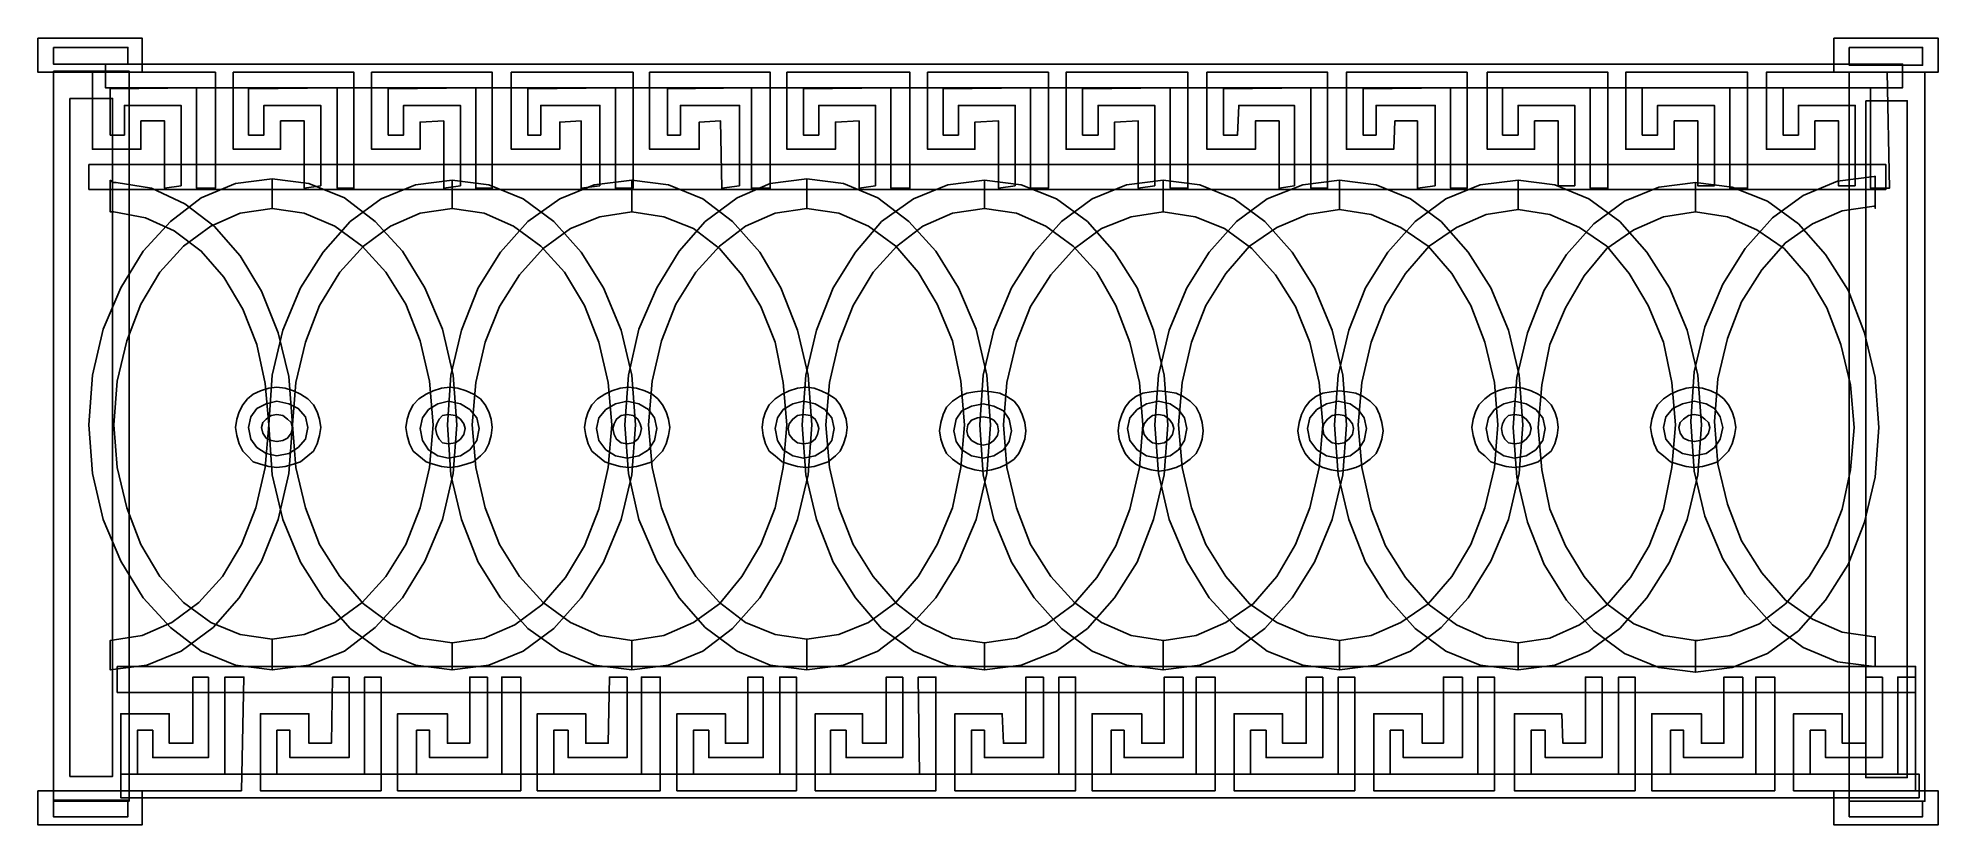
# Model space of a CAD drawing. Header units: centimetres. Extents: x -62 to 54, y -43 to 5.
import ezdxf

# ---------------------------------------------------------------- set-up
doc = ezdxf.new("R2010")
doc.units = ezdxf.units.CM
doc.header["$MEASUREMENT"] = 0
doc.layers.add('layer 1', color=7, linetype='Continuous')

msp = doc.modelspace()

# ---------------------------------------------------------------- linework, layer by layer
at = {"layer": 'layer 1', "color": 44}
for points, knots in [([(-61.90173, 5.09573), (-61.90173, 5.09573), (-55.54983, 5.09573), (-55.54983, 5.09573), (-55.54983, 5.09573), (-55.54983, 5.09573), (-55.54983, 3.0025), (-55.54983, 3.0025), (-55.54983, 3.0025), (-55.54983, 3.0025), (-61.90173, 3.0025), (-61.90173, 3.0025), (-61.90173, 3.0025), (-61.90173, 3.0025), (-61.90173, 5.09573), (-61.90173, 5.09573)], [0, 0, 0, 0, 0.25, 0.25, 0.25, 0.25, 0.5, 0.5, 0.5, 0.5, 0.75, 0.75, 0.75, 0.75, 1, 1, 1, 1]), ([(47.66852, 5.09573), (47.66852, 5.09573), (54.02041, 5.09573), (54.02041, 5.09573), (54.02041, 5.09573), (54.02041, 5.09573), (54.02041, 3.0025), (54.02041, 3.0025), (54.02041, 3.0025), (54.02041, 3.0025), (47.66852, 3.0025), (47.66852, 3.0025), (47.66852, 3.0025), (47.66852, 3.0025), (47.66852, 5.09573), (47.66852, 5.09573)], [0, 0, 0, 0, 0.25, 0.25, 0.25, 0.25, 0.5, 0.5, 0.5, 0.5, 0.75, 0.75, 0.75, 0.75, 1, 1, 1, 1]), ([(-59.95285, 1.41452), (-59.95285, 1.41452), (-57.35435, 1.41452), (-57.35435, 1.41452), (-57.35435, 1.41452), (-57.35435, 1.41452), (-57.35435, -39.945), (-57.35435, -39.945), (-57.35435, -39.945), (-57.35435, -39.945), (-59.95285, -39.945), (-59.95285, -39.945), (-59.95285, -39.945), (-59.95285, -39.945), (-59.95285, 1.41452), (-59.95285, 1.41452)], [0, 0, 0, 0, 0.25, 0.25, 0.25, 0.25, 0.5, 0.5, 0.5, 0.5, 0.75, 0.75, 0.75, 0.75, 1, 1, 1, 1]), ([(49.61739, 1.27016), (49.61739, 1.27016), (52.14372, 1.27016), (52.14372, 1.27016), (52.14372, 1.27016), (52.14372, 1.27016), (52.14372, -40.01718), (52.14372, -40.01718), (52.14372, -40.01718), (52.14372, -40.01718), (49.61739, -40.01718), (49.61739, -40.01718), (49.61739, -40.01718), (49.61739, -40.01718), (49.61739, 1.27016), (49.61739, 1.27016)], [0, 0, 0, 0, 0.25, 0.25, 0.25, 0.25, 0.5, 0.5, 0.5, 0.5, 0.75, 0.75, 0.75, 0.75, 1, 1, 1, 1]), ([(-47.32124, -17.06373), (-47.32124, -17.06373), (-46.59943, -17.20809), (-46.59943, -17.20809), (-46.59943, -17.20809), (-46.59943, -17.20809), (-46.02199, -17.49681), (-46.02199, -17.49681), (-46.02199, -17.49681), (-46.02199, -17.49681), (-45.5889, -18.00208), (-45.5889, -18.00208), (-45.5889, -18.00208), (-45.5889, -18.00208), (-45.44454, -18.6517), (-45.44454, -18.6517), (-45.44454, -18.6517), (-45.44454, -18.6517), (-45.5889, -19.37351), (-45.5889, -19.37351), (-45.5889, -19.37351), (-45.5889, -19.37351), (-46.02199, -19.87877), (-46.02199, -19.87877), (-46.02199, -19.87877), (-46.02199, -19.87877), (-46.59943, -20.23968), (-46.59943, -20.23968), (-46.59943, -20.23968), (-46.59943, -20.23968), (-47.32124, -20.38404), (-47.32124, -20.38404), (-47.32124, -20.38404), (-47.32124, -20.38404), (-47.97086, -20.23968), (-47.97086, -20.23968), (-47.97086, -20.23968), (-47.97086, -20.23968), (-48.54831, -19.87877), (-48.54831, -19.87877), (-48.54831, -19.87877), (-48.54831, -19.87877), (-48.90921, -19.37351), (-48.90921, -19.37351), (-48.90921, -19.37351), (-48.90921, -19.37351), (-49.05357, -18.6517), (-49.05357, -18.6517), (-49.05357, -18.6517), (-49.05357, -18.6517), (-48.90921, -18.00208), (-48.90921, -18.00208), (-48.90921, -18.00208), (-48.90921, -18.00208), (-48.54831, -17.49681), (-48.54831, -17.49681), (-48.54831, -17.49681), (-48.54831, -17.49681), (-47.97086, -17.20809), (-47.97086, -17.20809), (-47.97086, -17.20809), (-47.97086, -17.20809), (-47.32124, -17.06373), (-47.32124, -17.06373)], [0, 0, 0, 0, 0.0625, 0.0625, 0.0625, 0.0625, 0.125, 0.125, 0.125, 0.125, 0.1875, 0.1875, 0.1875, 0.1875, 0.25, 0.25, 0.25, 0.25, 0.3125, 0.3125, 0.3125, 0.3125, 0.375, 0.375, 0.375, 0.375, 0.4375, 0.4375, 0.4375, 0.4375, 0.5, 0.5, 0.5, 0.5, 0.5625, 0.5625, 0.5625, 0.5625, 0.625, 0.625, 0.625, 0.625, 0.6875, 0.6875, 0.6875, 0.6875, 0.75, 0.75, 0.75, 0.75, 0.8125, 0.8125, 0.8125, 0.8125, 0.875, 0.875, 0.875, 0.875, 0.9375, 0.9375, 0.9375, 0.9375, 1, 1, 1, 1]), ([(-36.85504, -17.06373), (-36.85504, -17.06373), (-36.13324, -17.20809), (-36.13324, -17.20809), (-36.13324, -17.20809), (-36.13324, -17.20809), (-35.55579, -17.56899), (-35.55579, -17.56899), (-35.55579, -17.56899), (-35.55579, -17.56899), (-35.12271, -18.07426), (-35.12271, -18.07426), (-35.12271, -18.07426), (-35.12271, -18.07426), (-34.97834, -18.72388), (-34.97834, -18.72388), (-34.97834, -18.72388), (-34.97834, -18.72388), (-35.12271, -19.44569), (-35.12271, -19.44569), (-35.12271, -19.44569), (-35.12271, -19.44569), (-35.55579, -20.02314), (-35.55579, -20.02314), (-35.55579, -20.02314), (-35.55579, -20.02314), (-36.13324, -20.38404), (-36.13324, -20.38404), (-36.13324, -20.38404), (-36.13324, -20.38404), (-36.85504, -20.5284), (-36.85504, -20.5284), (-36.85504, -20.5284), (-36.85504, -20.5284), (-37.50467, -20.38404), (-37.50467, -20.38404), (-37.50467, -20.38404), (-37.50467, -20.38404), (-38.08211, -20.02314), (-38.08211, -20.02314), (-38.08211, -20.02314), (-38.08211, -20.02314), (-38.44302, -19.44569), (-38.44302, -19.44569), (-38.44302, -19.44569), (-38.44302, -19.44569), (-38.58738, -18.72388), (-38.58738, -18.72388), (-38.58738, -18.72388), (-38.58738, -18.72388), (-38.44302, -18.07426), (-38.44302, -18.07426), (-38.44302, -18.07426), (-38.44302, -18.07426), (-38.08211, -17.56899), (-38.08211, -17.56899), (-38.08211, -17.56899), (-38.08211, -17.56899), (-37.50467, -17.20809), (-37.50467, -17.20809), (-37.50467, -17.20809), (-37.50467, -17.20809), (-36.85504, -17.06373), (-36.85504, -17.06373)], [0, 0, 0, 0, 0.0625, 0.0625, 0.0625, 0.0625, 0.125, 0.125, 0.125, 0.125, 0.1875, 0.1875, 0.1875, 0.1875, 0.25, 0.25, 0.25, 0.25, 0.3125, 0.3125, 0.3125, 0.3125, 0.375, 0.375, 0.375, 0.375, 0.4375, 0.4375, 0.4375, 0.4375, 0.5, 0.5, 0.5, 0.5, 0.5625, 0.5625, 0.5625, 0.5625, 0.625, 0.625, 0.625, 0.625, 0.6875, 0.6875, 0.6875, 0.6875, 0.75, 0.75, 0.75, 0.75, 0.8125, 0.8125, 0.8125, 0.8125, 0.875, 0.875, 0.875, 0.875, 0.9375, 0.9375, 0.9375, 0.9375, 1, 1, 1, 1]), ([(-25.95576, -17.06373), (-25.95576, -17.06373), (-25.23396, -17.20809), (-25.23396, -17.20809), (-25.23396, -17.20809), (-25.23396, -17.20809), (-24.65651, -17.56899), (-24.65651, -17.56899), (-24.65651, -17.56899), (-24.65651, -17.56899), (-24.29561, -18.07426), (-24.29561, -18.07426), (-24.29561, -18.07426), (-24.29561, -18.07426), (-24.15125, -18.72388), (-24.15125, -18.72388), (-24.15125, -18.72388), (-24.15125, -18.72388), (-24.29561, -19.44569), (-24.29561, -19.44569), (-24.29561, -19.44569), (-24.29561, -19.44569), (-24.65651, -20.02314), (-24.65651, -20.02314), (-24.65651, -20.02314), (-24.65651, -20.02314), (-25.23396, -20.38404), (-25.23396, -20.38404), (-25.23396, -20.38404), (-25.23396, -20.38404), (-25.95576, -20.5284), (-25.95576, -20.5284), (-25.95576, -20.5284), (-25.95576, -20.5284), (-26.67757, -20.38404), (-26.67757, -20.38404), (-26.67757, -20.38404), (-26.67757, -20.38404), (-27.25501, -20.02314), (-27.25501, -20.02314), (-27.25501, -20.02314), (-27.25501, -20.02314), (-27.6881, -19.44569), (-27.6881, -19.44569), (-27.6881, -19.44569), (-27.6881, -19.44569), (-27.83246, -18.72388), (-27.83246, -18.72388), (-27.83246, -18.72388), (-27.83246, -18.72388), (-27.6881, -18.07426), (-27.6881, -18.07426), (-27.6881, -18.07426), (-27.6881, -18.07426), (-27.25501, -17.56899), (-27.25501, -17.56899), (-27.25501, -17.56899), (-27.25501, -17.56899), (-26.67757, -17.20809), (-26.67757, -17.20809), (-26.67757, -17.20809), (-26.67757, -17.20809), (-25.95576, -17.06373), (-25.95576, -17.06373)], [0, 0, 0, 0, 0.0625, 0.0625, 0.0625, 0.0625, 0.125, 0.125, 0.125, 0.125, 0.1875, 0.1875, 0.1875, 0.1875, 0.25, 0.25, 0.25, 0.25, 0.3125, 0.3125, 0.3125, 0.3125, 0.375, 0.375, 0.375, 0.375, 0.4375, 0.4375, 0.4375, 0.4375, 0.5, 0.5, 0.5, 0.5, 0.5625, 0.5625, 0.5625, 0.5625, 0.625, 0.625, 0.625, 0.625, 0.6875, 0.6875, 0.6875, 0.6875, 0.75, 0.75, 0.75, 0.75, 0.8125, 0.8125, 0.8125, 0.8125, 0.875, 0.875, 0.875, 0.875, 0.9375, 0.9375, 0.9375, 0.9375, 1, 1, 1, 1]), ([(-15.20084, -17.06373), (-15.20084, -17.06373), (-14.47904, -17.20809), (-14.47904, -17.20809), (-14.47904, -17.20809), (-14.47904, -17.20809), (-13.90159, -17.56899), (-13.90159, -17.56899), (-13.90159, -17.56899), (-13.90159, -17.56899), (-13.46851, -18.07426), (-13.46851, -18.07426), (-13.46851, -18.07426), (-13.46851, -18.07426), (-13.32415, -18.72388), (-13.32415, -18.72388), (-13.32415, -18.72388), (-13.32415, -18.72388), (-13.46851, -19.44569), (-13.46851, -19.44569), (-13.46851, -19.44569), (-13.46851, -19.44569), (-13.90159, -20.02314), (-13.90159, -20.02314), (-13.90159, -20.02314), (-13.90159, -20.02314), (-14.47904, -20.38404), (-14.47904, -20.38404), (-14.47904, -20.38404), (-14.47904, -20.38404), (-15.20084, -20.5284), (-15.20084, -20.5284), (-15.20084, -20.5284), (-15.20084, -20.5284), (-15.85047, -20.38404), (-15.85047, -20.38404), (-15.85047, -20.38404), (-15.85047, -20.38404), (-16.42791, -20.02314), (-16.42791, -20.02314), (-16.42791, -20.02314), (-16.42791, -20.02314), (-16.78882, -19.44569), (-16.78882, -19.44569), (-16.78882, -19.44569), (-16.78882, -19.44569), (-16.93318, -18.72388), (-16.93318, -18.72388), (-16.93318, -18.72388), (-16.93318, -18.72388), (-16.78882, -18.07426), (-16.78882, -18.07426), (-16.78882, -18.07426), (-16.78882, -18.07426), (-16.42791, -17.56899), (-16.42791, -17.56899), (-16.42791, -17.56899), (-16.42791, -17.56899), (-15.85047, -17.20809), (-15.85047, -17.20809), (-15.85047, -17.20809), (-15.85047, -17.20809), (-15.20084, -17.06373), (-15.20084, -17.06373)], [0, 0, 0, 0, 0.0625, 0.0625, 0.0625, 0.0625, 0.125, 0.125, 0.125, 0.125, 0.1875, 0.1875, 0.1875, 0.1875, 0.25, 0.25, 0.25, 0.25, 0.3125, 0.3125, 0.3125, 0.3125, 0.375, 0.375, 0.375, 0.375, 0.4375, 0.4375, 0.4375, 0.4375, 0.5, 0.5, 0.5, 0.5, 0.5625, 0.5625, 0.5625, 0.5625, 0.625, 0.625, 0.625, 0.625, 0.6875, 0.6875, 0.6875, 0.6875, 0.75, 0.75, 0.75, 0.75, 0.8125, 0.8125, 0.8125, 0.8125, 0.875, 0.875, 0.875, 0.875, 0.9375, 0.9375, 0.9375, 0.9375, 1, 1, 1, 1]), ([(-4.22938, -17.20809), (-4.22938, -17.20809), (-3.57976, -17.35245), (-3.57976, -17.35245), (-3.57976, -17.35245), (-3.57976, -17.35245), (-3.00231, -17.64117), (-3.00231, -17.64117), (-3.00231, -17.64117), (-3.00231, -17.64117), (-2.64141, -18.14644), (-2.64141, -18.14644), (-2.64141, -18.14644), (-2.64141, -18.14644), (-2.49705, -18.86825), (-2.49705, -18.86825), (-2.49705, -18.86825), (-2.49705, -18.86825), (-2.64141, -19.51787), (-2.64141, -19.51787), (-2.64141, -19.51787), (-2.64141, -19.51787), (-3.00231, -20.02314), (-3.00231, -20.02314), (-3.00231, -20.02314), (-3.00231, -20.02314), (-3.57976, -20.38404), (-3.57976, -20.38404), (-3.57976, -20.38404), (-3.57976, -20.38404), (-4.22938, -20.5284), (-4.22938, -20.5284), (-4.22938, -20.5284), (-4.22938, -20.5284), (-4.95119, -20.38404), (-4.95119, -20.38404), (-4.95119, -20.38404), (-4.95119, -20.38404), (-5.52863, -20.02314), (-5.52863, -20.02314), (-5.52863, -20.02314), (-5.52863, -20.02314), (-5.88954, -19.51787), (-5.88954, -19.51787), (-5.88954, -19.51787), (-5.88954, -19.51787), (-6.0339, -18.86825), (-6.0339, -18.86825), (-6.0339, -18.86825), (-6.0339, -18.86825), (-5.88954, -18.14644), (-5.88954, -18.14644), (-5.88954, -18.14644), (-5.88954, -18.14644), (-5.52863, -17.64117), (-5.52863, -17.64117), (-5.52863, -17.64117), (-5.52863, -17.64117), (-4.95119, -17.35245), (-4.95119, -17.35245), (-4.95119, -17.35245), (-4.95119, -17.35245), (-4.22938, -17.20809), (-4.22938, -17.20809)], [0, 0, 0, 0, 0.0625, 0.0625, 0.0625, 0.0625, 0.125, 0.125, 0.125, 0.125, 0.1875, 0.1875, 0.1875, 0.1875, 0.25, 0.25, 0.25, 0.25, 0.3125, 0.3125, 0.3125, 0.3125, 0.375, 0.375, 0.375, 0.375, 0.4375, 0.4375, 0.4375, 0.4375, 0.5, 0.5, 0.5, 0.5, 0.5625, 0.5625, 0.5625, 0.5625, 0.625, 0.625, 0.625, 0.625, 0.6875, 0.6875, 0.6875, 0.6875, 0.75, 0.75, 0.75, 0.75, 0.8125, 0.8125, 0.8125, 0.8125, 0.875, 0.875, 0.875, 0.875, 0.9375, 0.9375, 0.9375, 0.9375, 1, 1, 1, 1]), ([(6.45336, -17.06373), (6.45336, -17.06373), (7.17516, -17.20809), (7.17516, -17.20809), (7.17516, -17.20809), (7.17516, -17.20809), (7.68043, -17.56899), (7.68043, -17.56899), (7.68043, -17.56899), (7.68043, -17.56899), (8.04133, -18.07426), (8.04133, -18.07426), (8.04133, -18.07426), (8.04133, -18.07426), (8.18569, -18.72388), (8.18569, -18.72388), (8.18569, -18.72388), (8.18569, -18.72388), (8.04133, -19.44569), (8.04133, -19.44569), (8.04133, -19.44569), (8.04133, -19.44569), (7.68043, -20.02314), (7.68043, -20.02314), (7.68043, -20.02314), (7.68043, -20.02314), (7.17516, -20.38404), (7.17516, -20.38404), (7.17516, -20.38404), (7.17516, -20.38404), (6.45336, -20.5284), (6.45336, -20.5284), (6.45336, -20.5284), (6.45336, -20.5284), (5.73155, -20.38404), (5.73155, -20.38404), (5.73155, -20.38404), (5.73155, -20.38404), (5.1541, -20.02314), (5.1541, -20.02314), (5.1541, -20.02314), (5.1541, -20.02314), (4.72102, -19.44569), (4.72102, -19.44569), (4.72102, -19.44569), (4.72102, -19.44569), (4.57666, -18.72388), (4.57666, -18.72388), (4.57666, -18.72388), (4.57666, -18.72388), (4.72102, -18.07426), (4.72102, -18.07426), (4.72102, -18.07426), (4.72102, -18.07426), (5.1541, -17.56899), (5.1541, -17.56899), (5.1541, -17.56899), (5.1541, -17.56899), (5.73155, -17.20809), (5.73155, -17.20809), (5.73155, -17.20809), (5.73155, -17.20809), (6.45336, -17.06373), (6.45336, -17.06373)], [0, 0, 0, 0, 0.0625, 0.0625, 0.0625, 0.0625, 0.125, 0.125, 0.125, 0.125, 0.1875, 0.1875, 0.1875, 0.1875, 0.25, 0.25, 0.25, 0.25, 0.3125, 0.3125, 0.3125, 0.3125, 0.375, 0.375, 0.375, 0.375, 0.4375, 0.4375, 0.4375, 0.4375, 0.5, 0.5, 0.5, 0.5, 0.5625, 0.5625, 0.5625, 0.5625, 0.625, 0.625, 0.625, 0.625, 0.6875, 0.6875, 0.6875, 0.6875, 0.75, 0.75, 0.75, 0.75, 0.8125, 0.8125, 0.8125, 0.8125, 0.875, 0.875, 0.875, 0.875, 0.9375, 0.9375, 0.9375, 0.9375, 1, 1, 1, 1]), ([(17.42482, -17.06373), (17.42482, -17.06373), (18.14662, -17.20809), (18.14662, -17.20809), (18.14662, -17.20809), (18.14662, -17.20809), (18.65189, -17.56899), (18.65189, -17.56899), (18.65189, -17.56899), (18.65189, -17.56899), (19.01279, -18.07426), (19.01279, -18.07426), (19.01279, -18.07426), (19.01279, -18.07426), (19.15715, -18.72388), (19.15715, -18.72388), (19.15715, -18.72388), (19.15715, -18.72388), (19.01279, -19.44569), (19.01279, -19.44569), (19.01279, -19.44569), (19.01279, -19.44569), (18.65189, -20.02314), (18.65189, -20.02314), (18.65189, -20.02314), (18.65189, -20.02314), (18.14662, -20.38404), (18.14662, -20.38404), (18.14662, -20.38404), (18.14662, -20.38404), (17.42482, -20.5284), (17.42482, -20.5284), (17.42482, -20.5284), (17.42482, -20.5284), (16.70301, -20.38404), (16.70301, -20.38404), (16.70301, -20.38404), (16.70301, -20.38404), (16.12557, -20.02314), (16.12557, -20.02314), (16.12557, -20.02314), (16.12557, -20.02314), (15.69248, -19.44569), (15.69248, -19.44569), (15.69248, -19.44569), (15.69248, -19.44569), (15.54812, -18.72388), (15.54812, -18.72388), (15.54812, -18.72388), (15.54812, -18.72388), (15.69248, -18.07426), (15.69248, -18.07426), (15.69248, -18.07426), (15.69248, -18.07426), (16.12557, -17.56899), (16.12557, -17.56899), (16.12557, -17.56899), (16.12557, -17.56899), (16.70301, -17.20809), (16.70301, -17.20809), (16.70301, -17.20809), (16.70301, -17.20809), (17.42482, -17.06373), (17.42482, -17.06373)], [0, 0, 0, 0, 0.0625, 0.0625, 0.0625, 0.0625, 0.125, 0.125, 0.125, 0.125, 0.1875, 0.1875, 0.1875, 0.1875, 0.25, 0.25, 0.25, 0.25, 0.3125, 0.3125, 0.3125, 0.3125, 0.375, 0.375, 0.375, 0.375, 0.4375, 0.4375, 0.4375, 0.4375, 0.5, 0.5, 0.5, 0.5, 0.5625, 0.5625, 0.5625, 0.5625, 0.625, 0.625, 0.625, 0.625, 0.6875, 0.6875, 0.6875, 0.6875, 0.75, 0.75, 0.75, 0.75, 0.8125, 0.8125, 0.8125, 0.8125, 0.875, 0.875, 0.875, 0.875, 0.9375, 0.9375, 0.9375, 0.9375, 1, 1, 1, 1]), ([(28.17974, -17.06373), (28.17974, -17.06373), (28.90154, -17.20809), (28.90154, -17.20809), (28.90154, -17.20809), (28.90154, -17.20809), (29.47899, -17.56899), (29.47899, -17.56899), (29.47899, -17.56899), (29.47899, -17.56899), (29.91207, -18.07426), (29.91207, -18.07426), (29.91207, -18.07426), (29.91207, -18.07426), (30.05643, -18.72388), (30.05643, -18.72388), (30.05643, -18.72388), (30.05643, -18.72388), (29.91207, -19.44569), (29.91207, -19.44569), (29.91207, -19.44569), (29.91207, -19.44569), (29.47899, -20.02314), (29.47899, -20.02314), (29.47899, -20.02314), (29.47899, -20.02314), (28.90154, -20.38404), (28.90154, -20.38404), (28.90154, -20.38404), (28.90154, -20.38404), (28.17974, -20.5284), (28.17974, -20.5284), (28.17974, -20.5284), (28.17974, -20.5284), (27.53011, -20.38404), (27.53011, -20.38404), (27.53011, -20.38404), (27.53011, -20.38404), (26.95267, -20.02314), (26.95267, -20.02314), (26.95267, -20.02314), (26.95267, -20.02314), (26.59176, -19.44569), (26.59176, -19.44569), (26.59176, -19.44569), (26.59176, -19.44569), (26.4474, -18.72388), (26.4474, -18.72388), (26.4474, -18.72388), (26.4474, -18.72388), (26.59176, -18.07426), (26.59176, -18.07426), (26.59176, -18.07426), (26.59176, -18.07426), (26.95267, -17.56899), (26.95267, -17.56899), (26.95267, -17.56899), (26.95267, -17.56899), (27.53011, -17.20809), (27.53011, -17.20809), (27.53011, -17.20809), (27.53011, -17.20809), (28.17974, -17.06373), (28.17974, -17.06373)], [0, 0, 0, 0, 0.0625, 0.0625, 0.0625, 0.0625, 0.125, 0.125, 0.125, 0.125, 0.1875, 0.1875, 0.1875, 0.1875, 0.25, 0.25, 0.25, 0.25, 0.3125, 0.3125, 0.3125, 0.3125, 0.375, 0.375, 0.375, 0.375, 0.4375, 0.4375, 0.4375, 0.4375, 0.5, 0.5, 0.5, 0.5, 0.5625, 0.5625, 0.5625, 0.5625, 0.625, 0.625, 0.625, 0.625, 0.6875, 0.6875, 0.6875, 0.6875, 0.75, 0.75, 0.75, 0.75, 0.8125, 0.8125, 0.8125, 0.8125, 0.875, 0.875, 0.875, 0.875, 0.9375, 0.9375, 0.9375, 0.9375, 1, 1, 1, 1]), ([(39.1512, -17.06373), (39.1512, -17.06373), (39.873, -17.20809), (39.873, -17.20809), (39.873, -17.20809), (39.873, -17.20809), (40.37827, -17.49681), (40.37827, -17.49681), (40.37827, -17.49681), (40.37827, -17.49681), (40.73917, -18.00208), (40.73917, -18.00208), (40.73917, -18.00208), (40.73917, -18.00208), (40.88353, -18.6517), (40.88353, -18.6517), (40.88353, -18.6517), (40.88353, -18.6517), (40.73917, -19.37351), (40.73917, -19.37351), (40.73917, -19.37351), (40.73917, -19.37351), (40.37827, -19.87877), (40.37827, -19.87877), (40.37827, -19.87877), (40.37827, -19.87877), (39.873, -20.23968), (39.873, -20.23968), (39.873, -20.23968), (39.873, -20.23968), (39.1512, -20.38404), (39.1512, -20.38404), (39.1512, -20.38404), (39.1512, -20.38404), (38.42939, -20.23968), (38.42939, -20.23968), (38.42939, -20.23968), (38.42939, -20.23968), (37.85195, -19.87877), (37.85195, -19.87877), (37.85195, -19.87877), (37.85195, -19.87877), (37.41886, -19.37351), (37.41886, -19.37351), (37.41886, -19.37351), (37.41886, -19.37351), (37.2745, -18.6517), (37.2745, -18.6517), (37.2745, -18.6517), (37.2745, -18.6517), (37.41886, -18.00208), (37.41886, -18.00208), (37.41886, -18.00208), (37.41886, -18.00208), (37.85195, -17.49681), (37.85195, -17.49681), (37.85195, -17.49681), (37.85195, -17.49681), (38.42939, -17.20809), (38.42939, -17.20809), (38.42939, -17.20809), (38.42939, -17.20809), (39.1512, -17.06373), (39.1512, -17.06373)], [0, 0, 0, 0, 0.0625, 0.0625, 0.0625, 0.0625, 0.125, 0.125, 0.125, 0.125, 0.1875, 0.1875, 0.1875, 0.1875, 0.25, 0.25, 0.25, 0.25, 0.3125, 0.3125, 0.3125, 0.3125, 0.375, 0.375, 0.375, 0.375, 0.4375, 0.4375, 0.4375, 0.4375, 0.5, 0.5, 0.5, 0.5, 0.5625, 0.5625, 0.5625, 0.5625, 0.625, 0.625, 0.625, 0.625, 0.6875, 0.6875, 0.6875, 0.6875, 0.75, 0.75, 0.75, 0.75, 0.8125, 0.8125, 0.8125, 0.8125, 0.875, 0.875, 0.875, 0.875, 0.9375, 0.9375, 0.9375, 0.9375, 1, 1, 1, 1]), ([(-61.90173, -40.81117), (-61.90173, -40.81117), (-55.54983, -40.81117), (-55.54983, -40.81117), (-55.54983, -40.81117), (-55.54983, -40.81117), (-55.54983, -42.90441), (-55.54983, -42.90441), (-55.54983, -42.90441), (-55.54983, -42.90441), (-61.90173, -42.90441), (-61.90173, -42.90441), (-61.90173, -42.90441), (-61.90173, -42.90441), (-61.90173, -40.81117), (-61.90173, -40.81117)], [0, 0, 0, 0, 0.25, 0.25, 0.25, 0.25, 0.5, 0.5, 0.5, 0.5, 0.75, 0.75, 0.75, 0.75, 1, 1, 1, 1]), ([(47.66852, -40.81117), (47.66852, -40.81117), (54.02041, -40.81117), (54.02041, -40.81117), (54.02041, -40.81117), (54.02041, -40.81117), (54.02041, -42.90441), (54.02041, -42.90441), (54.02041, -42.90441), (54.02041, -42.90441), (47.66852, -42.90441), (47.66852, -42.90441), (47.66852, -42.90441), (47.66852, -42.90441), (47.66852, -40.81117), (47.66852, -40.81117)], [0, 0, 0, 0, 0.25, 0.25, 0.25, 0.25, 0.5, 0.5, 0.5, 0.5, 0.75, 0.75, 0.75, 0.75, 1, 1, 1, 1])]:
    msp.add_open_spline(points, degree=3, knots=knots, dxfattribs=at)
at = {"layer": 'layer 1', "color": 42}
for points, knots in [([(-60.96338, 4.51829), (-60.96338, 4.51829), (-56.416, 4.51829), (-56.416, 4.51829), (-56.416, 4.51829), (-56.416, 4.51829), (-56.416, 3.50776), (-56.416, 3.50776), (-56.416, 3.50776), (-56.416, 3.50776), (-60.96338, 3.50776), (-60.96338, 3.50776), (-60.96338, 3.50776), (-60.96338, 3.50776), (-60.96338, 4.51829), (-60.96338, 4.51829)], [0, 0, 0, 0, 0.25, 0.25, 0.25, 0.25, 0.5, 0.5, 0.5, 0.5, 0.75, 0.75, 0.75, 0.75, 1, 1, 1, 1]), ([(48.60686, 4.51829), (48.60686, 4.51829), (53.08207, 4.51829), (53.08207, 4.51829), (53.08207, 4.51829), (53.08207, 4.51829), (53.08207, 3.43558), (53.08207, 3.43558), (53.08207, 3.43558), (53.08207, 3.43558), (48.60686, 3.43558), (48.60686, 3.43558), (48.60686, 3.43558), (48.60686, 3.43558), (48.60686, 4.51829), (48.60686, 4.51829)], [0, 0, 0, 0, 0.25, 0.25, 0.25, 0.25, 0.5, 0.5, 0.5, 0.5, 0.75, 0.75, 0.75, 0.75, 1, 1, 1, 1]), ([(-47.32124, -17.85772), (-47.32124, -17.85772), (-46.96033, -17.9299), (-46.96033, -17.9299), (-46.96033, -17.9299), (-46.96033, -17.9299), (-46.67161, -18.14644), (-46.67161, -18.14644), (-46.67161, -18.14644), (-46.67161, -18.14644), (-46.45507, -18.36298), (-46.45507, -18.36298), (-46.45507, -18.36298), (-46.45507, -18.36298), (-46.38289, -18.6517), (-46.38289, -18.6517), (-46.38289, -18.6517), (-46.38289, -18.6517), (-46.45507, -19.01261), (-46.45507, -19.01261), (-46.45507, -19.01261), (-46.45507, -19.01261), (-46.67161, -19.30133), (-46.67161, -19.30133), (-46.67161, -19.30133), (-46.67161, -19.30133), (-46.96033, -19.44569), (-46.96033, -19.44569), (-46.96033, -19.44569), (-46.96033, -19.44569), (-47.32124, -19.51787), (-47.32124, -19.51787), (-47.32124, -19.51787), (-47.32124, -19.51787), (-47.68214, -19.44569), (-47.68214, -19.44569), (-47.68214, -19.44569), (-47.68214, -19.44569), (-47.97086, -19.30133), (-47.97086, -19.30133), (-47.97086, -19.30133), (-47.97086, -19.30133), (-48.18741, -19.01261), (-48.18741, -19.01261), (-48.18741, -19.01261), (-48.18741, -19.01261), (-48.25959, -18.6517), (-48.25959, -18.6517), (-48.25959, -18.6517), (-48.25959, -18.6517), (-48.18741, -18.36298), (-48.18741, -18.36298), (-48.18741, -18.36298), (-48.18741, -18.36298), (-47.97086, -18.14644), (-47.97086, -18.14644), (-47.97086, -18.14644), (-47.97086, -18.14644), (-47.68214, -17.9299), (-47.68214, -17.9299), (-47.68214, -17.9299), (-47.68214, -17.9299), (-47.32124, -17.85772), (-47.32124, -17.85772)], [0, 0, 0, 0, 0.0625, 0.0625, 0.0625, 0.0625, 0.125, 0.125, 0.125, 0.125, 0.1875, 0.1875, 0.1875, 0.1875, 0.25, 0.25, 0.25, 0.25, 0.3125, 0.3125, 0.3125, 0.3125, 0.375, 0.375, 0.375, 0.375, 0.4375, 0.4375, 0.4375, 0.4375, 0.5, 0.5, 0.5, 0.5, 0.5625, 0.5625, 0.5625, 0.5625, 0.625, 0.625, 0.625, 0.625, 0.6875, 0.6875, 0.6875, 0.6875, 0.75, 0.75, 0.75, 0.75, 0.8125, 0.8125, 0.8125, 0.8125, 0.875, 0.875, 0.875, 0.875, 0.9375, 0.9375, 0.9375, 0.9375, 1, 1, 1, 1]), ([(-36.85504, -17.85772), (-36.85504, -17.85772), (-36.42196, -17.9299), (-36.42196, -17.9299), (-36.42196, -17.9299), (-36.42196, -17.9299), (-36.13324, -18.14644), (-36.13324, -18.14644), (-36.13324, -18.14644), (-36.13324, -18.14644), (-35.91669, -18.43516), (-35.91669, -18.43516), (-35.91669, -18.43516), (-35.91669, -18.43516), (-35.84451, -18.72388), (-35.84451, -18.72388), (-35.84451, -18.72388), (-35.84451, -18.72388), (-35.91669, -19.08479), (-35.91669, -19.08479), (-35.91669, -19.08479), (-35.91669, -19.08479), (-36.13324, -19.37351), (-36.13324, -19.37351), (-36.13324, -19.37351), (-36.13324, -19.37351), (-36.42196, -19.59005), (-36.42196, -19.59005), (-36.42196, -19.59005), (-36.42196, -19.59005), (-36.85504, -19.66223), (-36.85504, -19.66223), (-36.85504, -19.66223), (-36.85504, -19.66223), (-37.21595, -19.59005), (-37.21595, -19.59005), (-37.21595, -19.59005), (-37.21595, -19.59005), (-37.43249, -19.37351), (-37.43249, -19.37351), (-37.43249, -19.37351), (-37.43249, -19.37351), (-37.57685, -19.08479), (-37.57685, -19.08479), (-37.57685, -19.08479), (-37.57685, -19.08479), (-37.64903, -18.72388), (-37.64903, -18.72388), (-37.64903, -18.72388), (-37.64903, -18.72388), (-37.57685, -18.43516), (-37.57685, -18.43516), (-37.57685, -18.43516), (-37.57685, -18.43516), (-37.43249, -18.14644), (-37.43249, -18.14644), (-37.43249, -18.14644), (-37.43249, -18.14644), (-37.21595, -17.9299), (-37.21595, -17.9299), (-37.21595, -17.9299), (-37.21595, -17.9299), (-36.85504, -17.85772), (-36.85504, -17.85772)], [0, 0, 0, 0, 0.0625, 0.0625, 0.0625, 0.0625, 0.125, 0.125, 0.125, 0.125, 0.1875, 0.1875, 0.1875, 0.1875, 0.25, 0.25, 0.25, 0.25, 0.3125, 0.3125, 0.3125, 0.3125, 0.375, 0.375, 0.375, 0.375, 0.4375, 0.4375, 0.4375, 0.4375, 0.5, 0.5, 0.5, 0.5, 0.5625, 0.5625, 0.5625, 0.5625, 0.625, 0.625, 0.625, 0.625, 0.6875, 0.6875, 0.6875, 0.6875, 0.75, 0.75, 0.75, 0.75, 0.8125, 0.8125, 0.8125, 0.8125, 0.875, 0.875, 0.875, 0.875, 0.9375, 0.9375, 0.9375, 0.9375, 1, 1, 1, 1]), ([(-25.95576, -17.85772), (-25.95576, -17.85772), (-25.59486, -17.9299), (-25.59486, -17.9299), (-25.59486, -17.9299), (-25.59486, -17.9299), (-25.30614, -18.14644), (-25.30614, -18.14644), (-25.30614, -18.14644), (-25.30614, -18.14644), (-25.16177, -18.43516), (-25.16177, -18.43516), (-25.16177, -18.43516), (-25.16177, -18.43516), (-25.08959, -18.72388), (-25.08959, -18.72388), (-25.08959, -18.72388), (-25.08959, -18.72388), (-25.16177, -19.08479), (-25.16177, -19.08479), (-25.16177, -19.08479), (-25.16177, -19.08479), (-25.30614, -19.37351), (-25.30614, -19.37351), (-25.30614, -19.37351), (-25.30614, -19.37351), (-25.59486, -19.59005), (-25.59486, -19.59005), (-25.59486, -19.59005), (-25.59486, -19.59005), (-25.95576, -19.66223), (-25.95576, -19.66223), (-25.95576, -19.66223), (-25.95576, -19.66223), (-26.31666, -19.59005), (-26.31666, -19.59005), (-26.31666, -19.59005), (-26.31666, -19.59005), (-26.60539, -19.37351), (-26.60539, -19.37351), (-26.60539, -19.37351), (-26.60539, -19.37351), (-26.74975, -19.08479), (-26.74975, -19.08479), (-26.74975, -19.08479), (-26.74975, -19.08479), (-26.82193, -18.72388), (-26.82193, -18.72388), (-26.82193, -18.72388), (-26.82193, -18.72388), (-26.74975, -18.43516), (-26.74975, -18.43516), (-26.74975, -18.43516), (-26.74975, -18.43516), (-26.60539, -18.14644), (-26.60539, -18.14644), (-26.60539, -18.14644), (-26.60539, -18.14644), (-26.31666, -17.9299), (-26.31666, -17.9299), (-26.31666, -17.9299), (-26.31666, -17.9299), (-25.95576, -17.85772), (-25.95576, -17.85772)], [0, 0, 0, 0, 0.0625, 0.0625, 0.0625, 0.0625, 0.125, 0.125, 0.125, 0.125, 0.1875, 0.1875, 0.1875, 0.1875, 0.25, 0.25, 0.25, 0.25, 0.3125, 0.3125, 0.3125, 0.3125, 0.375, 0.375, 0.375, 0.375, 0.4375, 0.4375, 0.4375, 0.4375, 0.5, 0.5, 0.5, 0.5, 0.5625, 0.5625, 0.5625, 0.5625, 0.625, 0.625, 0.625, 0.625, 0.6875, 0.6875, 0.6875, 0.6875, 0.75, 0.75, 0.75, 0.75, 0.8125, 0.8125, 0.8125, 0.8125, 0.875, 0.875, 0.875, 0.875, 0.9375, 0.9375, 0.9375, 0.9375, 1, 1, 1, 1]), ([(-15.20084, -17.85772), (-15.20084, -17.85772), (-14.76776, -17.9299), (-14.76776, -17.9299), (-14.76776, -17.9299), (-14.76776, -17.9299), (-14.47904, -18.14644), (-14.47904, -18.14644), (-14.47904, -18.14644), (-14.47904, -18.14644), (-14.33467, -18.43516), (-14.33467, -18.43516), (-14.33467, -18.43516), (-14.33467, -18.43516), (-14.26249, -18.72388), (-14.26249, -18.72388), (-14.26249, -18.72388), (-14.26249, -18.72388), (-14.33467, -19.08479), (-14.33467, -19.08479), (-14.33467, -19.08479), (-14.33467, -19.08479), (-14.47904, -19.37351), (-14.47904, -19.37351), (-14.47904, -19.37351), (-14.47904, -19.37351), (-14.76776, -19.59005), (-14.76776, -19.59005), (-14.76776, -19.59005), (-14.76776, -19.59005), (-15.20084, -19.66223), (-15.20084, -19.66223), (-15.20084, -19.66223), (-15.20084, -19.66223), (-15.56175, -19.59005), (-15.56175, -19.59005), (-15.56175, -19.59005), (-15.56175, -19.59005), (-15.85047, -19.37351), (-15.85047, -19.37351), (-15.85047, -19.37351), (-15.85047, -19.37351), (-16.06701, -19.08479), (-16.06701, -19.08479), (-16.06701, -19.08479), (-16.06701, -19.08479), (-16.13919, -18.72388), (-16.13919, -18.72388), (-16.13919, -18.72388), (-16.13919, -18.72388), (-16.06701, -18.43516), (-16.06701, -18.43516), (-16.06701, -18.43516), (-16.06701, -18.43516), (-15.85047, -18.14644), (-15.85047, -18.14644), (-15.85047, -18.14644), (-15.85047, -18.14644), (-15.56175, -17.9299), (-15.56175, -17.9299), (-15.56175, -17.9299), (-15.56175, -17.9299), (-15.20084, -17.85772), (-15.20084, -17.85772)], [0, 0, 0, 0, 0.0625, 0.0625, 0.0625, 0.0625, 0.125, 0.125, 0.125, 0.125, 0.1875, 0.1875, 0.1875, 0.1875, 0.25, 0.25, 0.25, 0.25, 0.3125, 0.3125, 0.3125, 0.3125, 0.375, 0.375, 0.375, 0.375, 0.4375, 0.4375, 0.4375, 0.4375, 0.5, 0.5, 0.5, 0.5, 0.5625, 0.5625, 0.5625, 0.5625, 0.625, 0.625, 0.625, 0.625, 0.6875, 0.6875, 0.6875, 0.6875, 0.75, 0.75, 0.75, 0.75, 0.8125, 0.8125, 0.8125, 0.8125, 0.875, 0.875, 0.875, 0.875, 0.9375, 0.9375, 0.9375, 0.9375, 1, 1, 1, 1]), ([(-4.22938, -18.00208), (-4.22938, -18.00208), (-3.86848, -18.07426), (-3.86848, -18.07426), (-3.86848, -18.07426), (-3.86848, -18.07426), (-3.57976, -18.21862), (-3.57976, -18.21862), (-3.57976, -18.21862), (-3.57976, -18.21862), (-3.36321, -18.50734), (-3.36321, -18.50734), (-3.36321, -18.50734), (-3.36321, -18.50734), (-3.29103, -18.86825), (-3.29103, -18.86825), (-3.29103, -18.86825), (-3.29103, -18.86825), (-3.36321, -19.15697), (-3.36321, -19.15697), (-3.36321, -19.15697), (-3.36321, -19.15697), (-3.57976, -19.44569), (-3.57976, -19.44569), (-3.57976, -19.44569), (-3.57976, -19.44569), (-3.86848, -19.66223), (-3.86848, -19.66223), (-3.86848, -19.66223), (-3.86848, -19.66223), (-4.22938, -19.73441), (-4.22938, -19.73441), (-4.22938, -19.73441), (-4.22938, -19.73441), (-4.59029, -19.66223), (-4.59029, -19.66223), (-4.59029, -19.66223), (-4.59029, -19.66223), (-4.95119, -19.44569), (-4.95119, -19.44569), (-4.95119, -19.44569), (-4.95119, -19.44569), (-5.16773, -19.15697), (-5.16773, -19.15697), (-5.16773, -19.15697), (-5.16773, -19.15697), (-5.23991, -18.86825), (-5.23991, -18.86825), (-5.23991, -18.86825), (-5.23991, -18.86825), (-5.16773, -18.50734), (-5.16773, -18.50734), (-5.16773, -18.50734), (-5.16773, -18.50734), (-4.95119, -18.21862), (-4.95119, -18.21862), (-4.95119, -18.21862), (-4.95119, -18.21862), (-4.59029, -18.07426), (-4.59029, -18.07426), (-4.59029, -18.07426), (-4.59029, -18.07426), (-4.22938, -18.00208), (-4.22938, -18.00208)], [0, 0, 0, 0, 0.0625, 0.0625, 0.0625, 0.0625, 0.125, 0.125, 0.125, 0.125, 0.1875, 0.1875, 0.1875, 0.1875, 0.25, 0.25, 0.25, 0.25, 0.3125, 0.3125, 0.3125, 0.3125, 0.375, 0.375, 0.375, 0.375, 0.4375, 0.4375, 0.4375, 0.4375, 0.5, 0.5, 0.5, 0.5, 0.5625, 0.5625, 0.5625, 0.5625, 0.625, 0.625, 0.625, 0.625, 0.6875, 0.6875, 0.6875, 0.6875, 0.75, 0.75, 0.75, 0.75, 0.8125, 0.8125, 0.8125, 0.8125, 0.875, 0.875, 0.875, 0.875, 0.9375, 0.9375, 0.9375, 0.9375, 1, 1, 1, 1]), ([(6.45336, -17.85772), (6.45336, -17.85772), (6.81426, -17.9299), (6.81426, -17.9299), (6.81426, -17.9299), (6.81426, -17.9299), (7.10298, -18.14644), (7.10298, -18.14644), (7.10298, -18.14644), (7.10298, -18.14644), (7.31952, -18.43516), (7.31952, -18.43516), (7.31952, -18.43516), (7.31952, -18.43516), (7.39171, -18.72388), (7.39171, -18.72388), (7.39171, -18.72388), (7.39171, -18.72388), (7.31952, -19.08479), (7.31952, -19.08479), (7.31952, -19.08479), (7.31952, -19.08479), (7.10298, -19.37351), (7.10298, -19.37351), (7.10298, -19.37351), (7.10298, -19.37351), (6.81426, -19.59005), (6.81426, -19.59005), (6.81426, -19.59005), (6.81426, -19.59005), (6.45336, -19.66223), (6.45336, -19.66223), (6.45336, -19.66223), (6.45336, -19.66223), (6.09245, -19.59005), (6.09245, -19.59005), (6.09245, -19.59005), (6.09245, -19.59005), (5.80373, -19.37351), (5.80373, -19.37351), (5.80373, -19.37351), (5.80373, -19.37351), (5.58719, -19.08479), (5.58719, -19.08479), (5.58719, -19.08479), (5.58719, -19.08479), (5.51501, -18.72388), (5.51501, -18.72388), (5.51501, -18.72388), (5.51501, -18.72388), (5.58719, -18.43516), (5.58719, -18.43516), (5.58719, -18.43516), (5.58719, -18.43516), (5.80373, -18.14644), (5.80373, -18.14644), (5.80373, -18.14644), (5.80373, -18.14644), (6.09245, -17.9299), (6.09245, -17.9299), (6.09245, -17.9299), (6.09245, -17.9299), (6.45336, -17.85772), (6.45336, -17.85772)], [0, 0, 0, 0, 0.0625, 0.0625, 0.0625, 0.0625, 0.125, 0.125, 0.125, 0.125, 0.1875, 0.1875, 0.1875, 0.1875, 0.25, 0.25, 0.25, 0.25, 0.3125, 0.3125, 0.3125, 0.3125, 0.375, 0.375, 0.375, 0.375, 0.4375, 0.4375, 0.4375, 0.4375, 0.5, 0.5, 0.5, 0.5, 0.5625, 0.5625, 0.5625, 0.5625, 0.625, 0.625, 0.625, 0.625, 0.6875, 0.6875, 0.6875, 0.6875, 0.75, 0.75, 0.75, 0.75, 0.8125, 0.8125, 0.8125, 0.8125, 0.875, 0.875, 0.875, 0.875, 0.9375, 0.9375, 0.9375, 0.9375, 1, 1, 1, 1]), ([(17.42482, -17.85772), (17.42482, -17.85772), (17.78572, -17.9299), (17.78572, -17.9299), (17.78572, -17.9299), (17.78572, -17.9299), (18.07444, -18.14644), (18.07444, -18.14644), (18.07444, -18.14644), (18.07444, -18.14644), (18.29099, -18.43516), (18.29099, -18.43516), (18.29099, -18.43516), (18.29099, -18.43516), (18.36317, -18.72388), (18.36317, -18.72388), (18.36317, -18.72388), (18.36317, -18.72388), (18.29099, -19.08479), (18.29099, -19.08479), (18.29099, -19.08479), (18.29099, -19.08479), (18.07444, -19.37351), (18.07444, -19.37351), (18.07444, -19.37351), (18.07444, -19.37351), (17.78572, -19.59005), (17.78572, -19.59005), (17.78572, -19.59005), (17.78572, -19.59005), (17.42482, -19.66223), (17.42482, -19.66223), (17.42482, -19.66223), (17.42482, -19.66223), (17.06391, -19.59005), (17.06391, -19.59005), (17.06391, -19.59005), (17.06391, -19.59005), (16.77519, -19.37351), (16.77519, -19.37351), (16.77519, -19.37351), (16.77519, -19.37351), (16.55865, -19.08479), (16.55865, -19.08479), (16.55865, -19.08479), (16.55865, -19.08479), (16.48647, -18.72388), (16.48647, -18.72388), (16.48647, -18.72388), (16.48647, -18.72388), (16.55865, -18.43516), (16.55865, -18.43516), (16.55865, -18.43516), (16.55865, -18.43516), (16.77519, -18.14644), (16.77519, -18.14644), (16.77519, -18.14644), (16.77519, -18.14644), (17.06391, -17.9299), (17.06391, -17.9299), (17.06391, -17.9299), (17.06391, -17.9299), (17.42482, -17.85772), (17.42482, -17.85772)], [0, 0, 0, 0, 0.0625, 0.0625, 0.0625, 0.0625, 0.125, 0.125, 0.125, 0.125, 0.1875, 0.1875, 0.1875, 0.1875, 0.25, 0.25, 0.25, 0.25, 0.3125, 0.3125, 0.3125, 0.3125, 0.375, 0.375, 0.375, 0.375, 0.4375, 0.4375, 0.4375, 0.4375, 0.5, 0.5, 0.5, 0.5, 0.5625, 0.5625, 0.5625, 0.5625, 0.625, 0.625, 0.625, 0.625, 0.6875, 0.6875, 0.6875, 0.6875, 0.75, 0.75, 0.75, 0.75, 0.8125, 0.8125, 0.8125, 0.8125, 0.875, 0.875, 0.875, 0.875, 0.9375, 0.9375, 0.9375, 0.9375, 1, 1, 1, 1]), ([(28.17974, -17.85772), (28.17974, -17.85772), (28.61282, -17.9299), (28.61282, -17.9299), (28.61282, -17.9299), (28.61282, -17.9299), (28.90154, -18.14644), (28.90154, -18.14644), (28.90154, -18.14644), (28.90154, -18.14644), (29.11809, -18.43516), (29.11809, -18.43516), (29.11809, -18.43516), (29.11809, -18.43516), (29.19027, -18.72388), (29.19027, -18.72388), (29.19027, -18.72388), (29.19027, -18.72388), (29.11809, -19.08479), (29.11809, -19.08479), (29.11809, -19.08479), (29.11809, -19.08479), (28.90154, -19.37351), (28.90154, -19.37351), (28.90154, -19.37351), (28.90154, -19.37351), (28.61282, -19.59005), (28.61282, -19.59005), (28.61282, -19.59005), (28.61282, -19.59005), (28.17974, -19.66223), (28.17974, -19.66223), (28.17974, -19.66223), (28.17974, -19.66223), (27.81883, -19.59005), (27.81883, -19.59005), (27.81883, -19.59005), (27.81883, -19.59005), (27.60229, -19.37351), (27.60229, -19.37351), (27.60229, -19.37351), (27.60229, -19.37351), (27.45793, -19.08479), (27.45793, -19.08479), (27.45793, -19.08479), (27.45793, -19.08479), (27.38575, -18.72388), (27.38575, -18.72388), (27.38575, -18.72388), (27.38575, -18.72388), (27.45793, -18.43516), (27.45793, -18.43516), (27.45793, -18.43516), (27.45793, -18.43516), (27.60229, -18.14644), (27.60229, -18.14644), (27.60229, -18.14644), (27.60229, -18.14644), (27.81883, -17.9299), (27.81883, -17.9299), (27.81883, -17.9299), (27.81883, -17.9299), (28.17974, -17.85772), (28.17974, -17.85772)], [0, 0, 0, 0, 0.0625, 0.0625, 0.0625, 0.0625, 0.125, 0.125, 0.125, 0.125, 0.1875, 0.1875, 0.1875, 0.1875, 0.25, 0.25, 0.25, 0.25, 0.3125, 0.3125, 0.3125, 0.3125, 0.375, 0.375, 0.375, 0.375, 0.4375, 0.4375, 0.4375, 0.4375, 0.5, 0.5, 0.5, 0.5, 0.5625, 0.5625, 0.5625, 0.5625, 0.625, 0.625, 0.625, 0.625, 0.6875, 0.6875, 0.6875, 0.6875, 0.75, 0.75, 0.75, 0.75, 0.8125, 0.8125, 0.8125, 0.8125, 0.875, 0.875, 0.875, 0.875, 0.9375, 0.9375, 0.9375, 0.9375, 1, 1, 1, 1]), ([(39.1512, -17.85772), (39.1512, -17.85772), (39.5121, -17.9299), (39.5121, -17.9299), (39.5121, -17.9299), (39.5121, -17.9299), (39.80082, -18.14644), (39.80082, -18.14644), (39.80082, -18.14644), (39.80082, -18.14644), (40.01737, -18.36298), (40.01737, -18.36298), (40.01737, -18.36298), (40.01737, -18.36298), (40.08955, -18.6517), (40.08955, -18.6517), (40.08955, -18.6517), (40.08955, -18.6517), (40.01737, -19.01261), (40.01737, -19.01261), (40.01737, -19.01261), (40.01737, -19.01261), (39.80082, -19.30133), (39.80082, -19.30133), (39.80082, -19.30133), (39.80082, -19.30133), (39.5121, -19.44569), (39.5121, -19.44569), (39.5121, -19.44569), (39.5121, -19.44569), (39.1512, -19.51787), (39.1512, -19.51787), (39.1512, -19.51787), (39.1512, -19.51787), (38.79029, -19.44569), (38.79029, -19.44569), (38.79029, -19.44569), (38.79029, -19.44569), (38.50157, -19.30133), (38.50157, -19.30133), (38.50157, -19.30133), (38.50157, -19.30133), (38.28503, -19.01261), (38.28503, -19.01261), (38.28503, -19.01261), (38.28503, -19.01261), (38.21285, -18.6517), (38.21285, -18.6517), (38.21285, -18.6517), (38.21285, -18.6517), (38.28503, -18.36298), (38.28503, -18.36298), (38.28503, -18.36298), (38.28503, -18.36298), (38.50157, -18.14644), (38.50157, -18.14644), (38.50157, -18.14644), (38.50157, -18.14644), (38.79029, -17.9299), (38.79029, -17.9299), (38.79029, -17.9299), (38.79029, -17.9299), (39.1512, -17.85772), (39.1512, -17.85772)], [0, 0, 0, 0, 0.0625, 0.0625, 0.0625, 0.0625, 0.125, 0.125, 0.125, 0.125, 0.1875, 0.1875, 0.1875, 0.1875, 0.25, 0.25, 0.25, 0.25, 0.3125, 0.3125, 0.3125, 0.3125, 0.375, 0.375, 0.375, 0.375, 0.4375, 0.4375, 0.4375, 0.4375, 0.5, 0.5, 0.5, 0.5, 0.5625, 0.5625, 0.5625, 0.5625, 0.625, 0.625, 0.625, 0.625, 0.6875, 0.6875, 0.6875, 0.6875, 0.75, 0.75, 0.75, 0.75, 0.8125, 0.8125, 0.8125, 0.8125, 0.875, 0.875, 0.875, 0.875, 0.9375, 0.9375, 0.9375, 0.9375, 1, 1, 1, 1]), ([(-60.96338, -41.38861), (-60.96338, -41.38861), (-56.416, -41.38861), (-56.416, -41.38861), (-56.416, -41.38861), (-56.416, -41.38861), (-56.416, -42.39914), (-56.416, -42.39914), (-56.416, -42.39914), (-56.416, -42.39914), (-60.96338, -42.39914), (-60.96338, -42.39914), (-60.96338, -42.39914), (-60.96338, -42.39914), (-60.96338, -41.38861), (-60.96338, -41.38861)], [0, 0, 0, 0, 0.25, 0.25, 0.25, 0.25, 0.5, 0.5, 0.5, 0.5, 0.75, 0.75, 0.75, 0.75, 1, 1, 1, 1]), ([(48.60686, -41.46079), (48.60686, -41.46079), (53.08207, -41.46079), (53.08207, -41.46079), (53.08207, -41.46079), (53.08207, -41.46079), (53.08207, -42.39914), (53.08207, -42.39914), (53.08207, -42.39914), (53.08207, -42.39914), (48.60686, -42.39914), (48.60686, -42.39914), (48.60686, -42.39914), (48.60686, -42.39914), (48.60686, -41.46079), (48.60686, -41.46079)], [0, 0, 0, 0, 0.25, 0.25, 0.25, 0.25, 0.5, 0.5, 0.5, 0.5, 0.75, 0.75, 0.75, 0.75, 1, 1, 1, 1])]:
    msp.add_open_spline(points, degree=3, knots=knots, dxfattribs=at)
at = {"layer": 'layer 1', "color": 29}
for points, knots in [([(-57.78743, 3.50776), (-57.78743, 3.50776), (51.85499, 3.50776), (51.85499, 3.50776), (51.85499, 3.50776), (51.85499, 3.50776), (51.85499, 2.06415), (51.85499, 2.06415), (51.85499, 2.06415), (51.85499, 2.06415), (-57.78743, 2.06415), (-57.78743, 2.06415), (-57.78743, 2.06415), (-57.78743, 2.06415), (-57.78743, 3.50776), (-57.78743, 3.50776)], [0, 0, 0, 0, 0.25, 0.25, 0.25, 0.25, 0.5, 0.5, 0.5, 0.5, 0.75, 0.75, 0.75, 0.75, 1, 1, 1, 1]), ([(-60.96338, 3.07468), (-60.96338, 3.07468), (-56.34382, 3.07468), (-56.34382, 3.07468), (-56.34382, 3.07468), (-56.34382, 3.07468), (-56.34382, -41.46079), (-56.34382, -41.46079), (-56.34382, -41.46079), (-56.34382, -41.46079), (-60.96338, -41.46079), (-60.96338, -41.46079), (-60.96338, -41.46079), (-60.96338, -41.46079), (-60.96338, 3.07468), (-60.96338, 3.07468)], [0, 0, 0, 0, 0.25, 0.25, 0.25, 0.25, 0.5, 0.5, 0.5, 0.5, 0.75, 0.75, 0.75, 0.75, 1, 1, 1, 1]), ([(-53.16787, -3.92685), (-53.16787, -3.92685), (-53.16787, 0.98144), (-53.16787, 0.98144), (-53.16787, 0.98144), (-53.16787, 0.98144), (-56.63254, 0.98144), (-56.63254, 0.98144), (-56.63254, 0.98144), (-56.63254, 0.98144), (-56.63254, -0.82308), (-56.63254, -0.82308), (-56.63254, -0.82308), (-56.63254, -0.82308), (-57.49871, -0.82308), (-57.49871, -0.82308), (-57.49871, -0.82308), (-57.49871, -0.82308), (-57.49871, 1.99197), (-57.49871, 1.99197), (-57.49871, 1.99197), (-57.49871, 1.99197), (-52.22952, 2.06415), (-52.22952, 2.06415), (-52.22952, 2.06415), (-52.22952, 2.06415), (-52.22952, -4.07121), (-52.22952, -4.07121), (-52.22952, -4.07121), (-52.22952, -4.07121), (-51.07463, -4.07121), (-51.07463, -4.07121), (-51.07463, -4.07121), (-51.07463, -4.07121), (-51.07463, 3.0025), (-51.07463, 3.0025), (-51.07463, 3.0025), (-51.07463, 3.0025), (-58.58142, 3.0025), (-58.58142, 3.0025), (-58.58142, 3.0025), (-58.58142, 3.0025), (-58.58142, -1.68925), (-58.58142, -1.68925), (-58.58142, -1.68925), (-58.58142, -1.68925), (-55.62201, -1.68925), (-55.62201, -1.68925), (-55.62201, -1.68925), (-55.62201, -1.68925), (-55.62201, 0.04309), (-55.62201, 0.04309), (-55.62201, 0.04309), (-55.62201, 0.04309), (-54.1784, 0.04309), (-54.1784, 0.04309), (-54.1784, 0.04309), (-54.1784, 0.04309), (-54.1784, -4.07121), (-54.1784, -4.07121), (-54.1784, -4.07121), (-54.1784, -4.07121), (-53.16787, -3.92685), (-53.16787, -3.92685)], [0, 0, 0, 0, 0.0625, 0.0625, 0.0625, 0.0625, 0.125, 0.125, 0.125, 0.125, 0.1875, 0.1875, 0.1875, 0.1875, 0.25, 0.25, 0.25, 0.25, 0.3125, 0.3125, 0.3125, 0.3125, 0.375, 0.375, 0.375, 0.375, 0.4375, 0.4375, 0.4375, 0.4375, 0.5, 0.5, 0.5, 0.5, 0.5625, 0.5625, 0.5625, 0.5625, 0.625, 0.625, 0.625, 0.625, 0.6875, 0.6875, 0.6875, 0.6875, 0.75, 0.75, 0.75, 0.75, 0.8125, 0.8125, 0.8125, 0.8125, 0.875, 0.875, 0.875, 0.875, 0.9375, 0.9375, 0.9375, 0.9375, 1, 1, 1, 1]), ([(-44.65055, -3.92685), (-44.65055, -3.92685), (-44.65055, 0.98144), (-44.65055, 0.98144), (-44.65055, 0.98144), (-44.65055, 0.98144), (-48.11523, 0.98144), (-48.11523, 0.98144), (-48.11523, 0.98144), (-48.11523, 0.98144), (-48.11523, -0.82308), (-48.11523, -0.82308), (-48.11523, -0.82308), (-48.11523, -0.82308), (-49.05357, -0.82308), (-49.05357, -0.82308), (-49.05357, -0.82308), (-49.05357, -0.82308), (-49.05357, 1.99197), (-49.05357, 1.99197), (-49.05357, 1.99197), (-49.05357, 1.99197), (-43.64002, 2.06415), (-43.64002, 2.06415), (-43.64002, 2.06415), (-43.64002, 2.06415), (-43.64002, -4.07121), (-43.64002, -4.07121), (-43.64002, -4.07121), (-43.64002, -4.07121), (-42.6295, -4.07121), (-42.6295, -4.07121), (-42.6295, -4.07121), (-42.6295, -4.07121), (-42.6295, 3.0025), (-42.6295, 3.0025), (-42.6295, 3.0025), (-42.6295, 3.0025), (-49.99192, 3.0025), (-49.99192, 3.0025), (-49.99192, 3.0025), (-49.99192, 3.0025), (-49.99192, -1.68925), (-49.99192, -1.68925), (-49.99192, -1.68925), (-49.99192, -1.68925), (-47.1047, -1.68925), (-47.1047, -1.68925), (-47.1047, -1.68925), (-47.1047, -1.68925), (-47.1047, 0.04309), (-47.1047, 0.04309), (-47.1047, 0.04309), (-47.1047, 0.04309), (-45.66108, 0.04309), (-45.66108, 0.04309), (-45.66108, 0.04309), (-45.66108, 0.04309), (-45.66108, -4.07121), (-45.66108, -4.07121), (-45.66108, -4.07121), (-45.66108, -4.07121), (-44.65055, -3.92685), (-44.65055, -3.92685)], [0, 0, 0, 0, 0.0625, 0.0625, 0.0625, 0.0625, 0.125, 0.125, 0.125, 0.125, 0.1875, 0.1875, 0.1875, 0.1875, 0.25, 0.25, 0.25, 0.25, 0.3125, 0.3125, 0.3125, 0.3125, 0.375, 0.375, 0.375, 0.375, 0.4375, 0.4375, 0.4375, 0.4375, 0.5, 0.5, 0.5, 0.5, 0.5625, 0.5625, 0.5625, 0.5625, 0.625, 0.625, 0.625, 0.625, 0.6875, 0.6875, 0.6875, 0.6875, 0.75, 0.75, 0.75, 0.75, 0.8125, 0.8125, 0.8125, 0.8125, 0.875, 0.875, 0.875, 0.875, 0.9375, 0.9375, 0.9375, 0.9375, 1, 1, 1, 1]), ([(-36.13324, -3.92685), (-36.13324, -3.92685), (-36.13324, 0.98144), (-36.13324, 0.98144), (-36.13324, 0.98144), (-36.13324, 0.98144), (-39.59791, 0.98144), (-39.59791, 0.98144), (-39.59791, 0.98144), (-39.59791, 0.98144), (-39.59791, -0.82308), (-39.59791, -0.82308), (-39.59791, -0.82308), (-39.59791, -0.82308), (-40.53626, -0.82308), (-40.53626, -0.82308), (-40.53626, -0.82308), (-40.53626, -0.82308), (-40.53626, 1.99197), (-40.53626, 1.99197), (-40.53626, 1.99197), (-40.53626, 1.99197), (-35.19489, 2.06415), (-35.19489, 2.06415), (-35.19489, 2.06415), (-35.19489, 2.06415), (-35.19489, -4.07121), (-35.19489, -4.07121), (-35.19489, -4.07121), (-35.19489, -4.07121), (-34.18436, -4.07121), (-34.18436, -4.07121), (-34.18436, -4.07121), (-34.18436, -4.07121), (-34.18436, 3.0025), (-34.18436, 3.0025), (-34.18436, 3.0025), (-34.18436, 3.0025), (-41.54679, 3.0025), (-41.54679, 3.0025), (-41.54679, 3.0025), (-41.54679, 3.0025), (-41.54679, -1.68925), (-41.54679, -1.68925), (-41.54679, -1.68925), (-41.54679, -1.68925), (-38.58738, -1.68925), (-38.58738, -1.68925), (-38.58738, -1.68925), (-38.58738, -1.68925), (-38.58738, -0.02909), (-38.58738, -0.02909), (-38.58738, -0.02909), (-38.58738, -0.02909), (-37.14376, 0.04309), (-37.14376, 0.04309), (-37.14376, 0.04309), (-37.14376, 0.04309), (-37.14376, -4.07121), (-37.14376, -4.07121), (-37.14376, -4.07121), (-37.14376, -4.07121), (-36.13324, -3.92685), (-36.13324, -3.92685)], [0, 0, 0, 0, 0.0625, 0.0625, 0.0625, 0.0625, 0.125, 0.125, 0.125, 0.125, 0.1875, 0.1875, 0.1875, 0.1875, 0.25, 0.25, 0.25, 0.25, 0.3125, 0.3125, 0.3125, 0.3125, 0.375, 0.375, 0.375, 0.375, 0.4375, 0.4375, 0.4375, 0.4375, 0.5, 0.5, 0.5, 0.5, 0.5625, 0.5625, 0.5625, 0.5625, 0.625, 0.625, 0.625, 0.625, 0.6875, 0.6875, 0.6875, 0.6875, 0.75, 0.75, 0.75, 0.75, 0.8125, 0.8125, 0.8125, 0.8125, 0.875, 0.875, 0.875, 0.875, 0.9375, 0.9375, 0.9375, 0.9375, 1, 1, 1, 1]), ([(-27.61592, -3.92685), (-27.61592, -3.92685), (-27.61592, 0.98144), (-27.61592, 0.98144), (-27.61592, 0.98144), (-27.61592, 0.98144), (-31.22495, 0.98144), (-31.22495, 0.98144), (-31.22495, 0.98144), (-31.22495, 0.98144), (-31.22495, -0.82308), (-31.22495, -0.82308), (-31.22495, -0.82308), (-31.22495, -0.82308), (-32.01894, -0.82308), (-32.01894, -0.82308), (-32.01894, -0.82308), (-32.01894, -0.82308), (-32.01894, 1.99197), (-32.01894, 1.99197), (-32.01894, 1.99197), (-32.01894, 1.99197), (-26.67757, 2.06415), (-26.67757, 2.06415), (-26.67757, 2.06415), (-26.67757, 2.06415), (-26.67757, -4.07121), (-26.67757, -4.07121), (-26.67757, -4.07121), (-26.67757, -4.07121), (-25.59486, -4.07121), (-25.59486, -4.07121), (-25.59486, -4.07121), (-25.59486, -4.07121), (-25.59486, 3.0025), (-25.59486, 3.0025), (-25.59486, 3.0025), (-25.59486, 3.0025), (-33.02947, 3.0025), (-33.02947, 3.0025), (-33.02947, 3.0025), (-33.02947, 3.0025), (-33.02947, -1.68925), (-33.02947, -1.68925), (-33.02947, -1.68925), (-33.02947, -1.68925), (-30.07006, -1.68925), (-30.07006, -1.68925), (-30.07006, -1.68925), (-30.07006, -1.68925), (-30.07006, -0.02909), (-30.07006, -0.02909), (-30.07006, -0.02909), (-30.07006, -0.02909), (-28.77081, 0.04309), (-28.77081, 0.04309), (-28.77081, 0.04309), (-28.77081, 0.04309), (-28.77081, -4.07121), (-28.77081, -4.07121), (-28.77081, -4.07121), (-28.77081, -4.07121), (-27.61592, -3.92685), (-27.61592, -3.92685)], [0, 0, 0, 0, 0.0625, 0.0625, 0.0625, 0.0625, 0.125, 0.125, 0.125, 0.125, 0.1875, 0.1875, 0.1875, 0.1875, 0.25, 0.25, 0.25, 0.25, 0.3125, 0.3125, 0.3125, 0.3125, 0.375, 0.375, 0.375, 0.375, 0.4375, 0.4375, 0.4375, 0.4375, 0.5, 0.5, 0.5, 0.5, 0.5625, 0.5625, 0.5625, 0.5625, 0.625, 0.625, 0.625, 0.625, 0.6875, 0.6875, 0.6875, 0.6875, 0.75, 0.75, 0.75, 0.75, 0.8125, 0.8125, 0.8125, 0.8125, 0.875, 0.875, 0.875, 0.875, 0.9375, 0.9375, 0.9375, 0.9375, 1, 1, 1, 1]), ([(-19.0986, -3.92685), (-19.0986, -3.92685), (-19.0986, 0.98144), (-19.0986, 0.98144), (-19.0986, 0.98144), (-19.0986, 0.98144), (-22.70763, 0.98144), (-22.70763, 0.98144), (-22.70763, 0.98144), (-22.70763, 0.98144), (-22.70763, -0.82308), (-22.70763, -0.82308), (-22.70763, -0.82308), (-22.70763, -0.82308), (-23.50162, -0.82308), (-23.50162, -0.82308), (-23.50162, -0.82308), (-23.50162, -0.82308), (-23.50162, 1.99197), (-23.50162, 1.99197), (-23.50162, 1.99197), (-23.50162, 1.99197), (-18.37679, 2.06415), (-18.37679, 2.06415), (-18.37679, 2.06415), (-18.37679, 2.06415), (-18.37679, -4.07121), (-18.37679, -4.07121), (-18.37679, -4.07121), (-18.37679, -4.07121), (-17.2219, -4.07121), (-17.2219, -4.07121), (-17.2219, -4.07121), (-17.2219, -4.07121), (-17.2219, 3.0025), (-17.2219, 3.0025), (-17.2219, 3.0025), (-17.2219, 3.0025), (-24.58433, 3.0025), (-24.58433, 3.0025), (-24.58433, 3.0025), (-24.58433, 3.0025), (-24.58433, -1.68925), (-24.58433, -1.68925), (-24.58433, -1.68925), (-24.58433, -1.68925), (-21.55274, -1.68925), (-21.55274, -1.68925), (-21.55274, -1.68925), (-21.55274, -1.68925), (-21.55274, -0.02909), (-21.55274, -0.02909), (-21.55274, -0.02909), (-21.55274, -0.02909), (-20.25349, 0.04309), (-20.25349, 0.04309), (-20.25349, 0.04309), (-20.25349, 0.04309), (-20.18131, -4.07121), (-20.18131, -4.07121), (-20.18131, -4.07121), (-20.18131, -4.07121), (-19.0986, -3.92685), (-19.0986, -3.92685)], [0, 0, 0, 0, 0.0625, 0.0625, 0.0625, 0.0625, 0.125, 0.125, 0.125, 0.125, 0.1875, 0.1875, 0.1875, 0.1875, 0.25, 0.25, 0.25, 0.25, 0.3125, 0.3125, 0.3125, 0.3125, 0.375, 0.375, 0.375, 0.375, 0.4375, 0.4375, 0.4375, 0.4375, 0.5, 0.5, 0.5, 0.5, 0.5625, 0.5625, 0.5625, 0.5625, 0.625, 0.625, 0.625, 0.625, 0.6875, 0.6875, 0.6875, 0.6875, 0.75, 0.75, 0.75, 0.75, 0.8125, 0.8125, 0.8125, 0.8125, 0.875, 0.875, 0.875, 0.875, 0.9375, 0.9375, 0.9375, 0.9375, 1, 1, 1, 1]), ([(-10.79782, -3.92685), (-10.79782, -3.92685), (-10.79782, 0.98144), (-10.79782, 0.98144), (-10.79782, 0.98144), (-10.79782, 0.98144), (-14.26249, 0.98144), (-14.26249, 0.98144), (-14.26249, 0.98144), (-14.26249, 0.98144), (-14.26249, -0.82308), (-14.26249, -0.82308), (-14.26249, -0.82308), (-14.26249, -0.82308), (-15.20084, -0.82308), (-15.20084, -0.82308), (-15.20084, -0.82308), (-15.20084, -0.82308), (-15.20084, 1.99197), (-15.20084, 1.99197), (-15.20084, 1.99197), (-15.20084, 1.99197), (-9.85947, 2.06415), (-9.85947, 2.06415), (-9.85947, 2.06415), (-9.85947, 2.06415), (-9.85947, -4.07121), (-9.85947, -4.07121), (-9.85947, -4.07121), (-9.85947, -4.07121), (-8.70458, -4.07121), (-8.70458, -4.07121), (-8.70458, -4.07121), (-8.70458, -4.07121), (-8.70458, 3.0025), (-8.70458, 3.0025), (-8.70458, 3.0025), (-8.70458, 3.0025), (-16.21137, 3.0025), (-16.21137, 3.0025), (-16.21137, 3.0025), (-16.21137, 3.0025), (-16.21137, -1.68925), (-16.21137, -1.68925), (-16.21137, -1.68925), (-16.21137, -1.68925), (-13.25196, -1.68925), (-13.25196, -1.68925), (-13.25196, -1.68925), (-13.25196, -1.68925), (-13.25196, -0.02909), (-13.25196, -0.02909), (-13.25196, -0.02909), (-13.25196, -0.02909), (-11.80835, 0.04309), (-11.80835, 0.04309), (-11.80835, 0.04309), (-11.80835, 0.04309), (-11.80835, -4.07121), (-11.80835, -4.07121), (-11.80835, -4.07121), (-11.80835, -4.07121), (-10.79782, -3.92685), (-10.79782, -3.92685)], [0, 0, 0, 0, 0.0625, 0.0625, 0.0625, 0.0625, 0.125, 0.125, 0.125, 0.125, 0.1875, 0.1875, 0.1875, 0.1875, 0.25, 0.25, 0.25, 0.25, 0.3125, 0.3125, 0.3125, 0.3125, 0.375, 0.375, 0.375, 0.375, 0.4375, 0.4375, 0.4375, 0.4375, 0.5, 0.5, 0.5, 0.5, 0.5625, 0.5625, 0.5625, 0.5625, 0.625, 0.625, 0.625, 0.625, 0.6875, 0.6875, 0.6875, 0.6875, 0.75, 0.75, 0.75, 0.75, 0.8125, 0.8125, 0.8125, 0.8125, 0.875, 0.875, 0.875, 0.875, 0.9375, 0.9375, 0.9375, 0.9375, 1, 1, 1, 1]), ([(-2.2805, -3.92685), (-2.2805, -3.92685), (-2.2805, 0.98144), (-2.2805, 0.98144), (-2.2805, 0.98144), (-2.2805, 0.98144), (-5.74518, 0.98144), (-5.74518, 0.98144), (-5.74518, 0.98144), (-5.74518, 0.98144), (-5.74518, -0.82308), (-5.74518, -0.82308), (-5.74518, -0.82308), (-5.74518, -0.82308), (-6.68352, -0.82308), (-6.68352, -0.82308), (-6.68352, -0.82308), (-6.68352, -0.82308), (-6.68352, 1.99197), (-6.68352, 1.99197), (-6.68352, 1.99197), (-6.68352, 1.99197), (-1.34216, 2.06415), (-1.34216, 2.06415), (-1.34216, 2.06415), (-1.34216, 2.06415), (-1.34216, -4.07121), (-1.34216, -4.07121), (-1.34216, -4.07121), (-1.34216, -4.07121), (-0.25945, -4.07121), (-0.25945, -4.07121), (-0.25945, -4.07121), (-0.25945, -4.07121), (-0.25945, 3.0025), (-0.25945, 3.0025), (-0.25945, 3.0025), (-0.25945, 3.0025), (-7.62187, 3.0025), (-7.62187, 3.0025), (-7.62187, 3.0025), (-7.62187, 3.0025), (-7.62187, -1.68925), (-7.62187, -1.68925), (-7.62187, -1.68925), (-7.62187, -1.68925), (-4.73465, -1.68925), (-4.73465, -1.68925), (-4.73465, -1.68925), (-4.73465, -1.68925), (-4.73465, -0.02909), (-4.73465, -0.02909), (-4.73465, -0.02909), (-4.73465, -0.02909), (-3.29103, 0.04309), (-3.29103, 0.04309), (-3.29103, 0.04309), (-3.29103, 0.04309), (-3.29103, -4.07121), (-3.29103, -4.07121), (-3.29103, -4.07121), (-3.29103, -4.07121), (-2.2805, -3.92685), (-2.2805, -3.92685)], [0, 0, 0, 0, 0.0625, 0.0625, 0.0625, 0.0625, 0.125, 0.125, 0.125, 0.125, 0.1875, 0.1875, 0.1875, 0.1875, 0.25, 0.25, 0.25, 0.25, 0.3125, 0.3125, 0.3125, 0.3125, 0.375, 0.375, 0.375, 0.375, 0.4375, 0.4375, 0.4375, 0.4375, 0.5, 0.5, 0.5, 0.5, 0.5625, 0.5625, 0.5625, 0.5625, 0.625, 0.625, 0.625, 0.625, 0.6875, 0.6875, 0.6875, 0.6875, 0.75, 0.75, 0.75, 0.75, 0.8125, 0.8125, 0.8125, 0.8125, 0.875, 0.875, 0.875, 0.875, 0.9375, 0.9375, 0.9375, 0.9375, 1, 1, 1, 1]), ([(6.23681, -3.92685), (6.23681, -3.92685), (6.23681, 0.98144), (6.23681, 0.98144), (6.23681, 0.98144), (6.23681, 0.98144), (2.77214, 0.98144), (2.77214, 0.98144), (2.77214, 0.98144), (2.77214, 0.98144), (2.77214, -0.82308), (2.77214, -0.82308), (2.77214, -0.82308), (2.77214, -0.82308), (1.83379, -0.82308), (1.83379, -0.82308), (1.83379, -0.82308), (1.83379, -0.82308), (1.83379, 1.99197), (1.83379, 1.99197), (1.83379, 1.99197), (1.83379, 1.99197), (7.17516, 2.06415), (7.17516, 2.06415), (7.17516, 2.06415), (7.17516, 2.06415), (7.17516, -4.07121), (7.17516, -4.07121), (7.17516, -4.07121), (7.17516, -4.07121), (8.25787, -4.07121), (8.25787, -4.07121), (8.25787, -4.07121), (8.25787, -4.07121), (8.25787, 3.0025), (8.25787, 3.0025), (8.25787, 3.0025), (8.25787, 3.0025), (0.82326, 3.0025), (0.82326, 3.0025), (0.82326, 3.0025), (0.82326, 3.0025), (0.82326, -1.68925), (0.82326, -1.68925), (0.82326, -1.68925), (0.82326, -1.68925), (3.78267, -1.68925), (3.78267, -1.68925), (3.78267, -1.68925), (3.78267, -1.68925), (3.78267, -0.02909), (3.78267, -0.02909), (3.78267, -0.02909), (3.78267, -0.02909), (5.22629, 0.04309), (5.22629, 0.04309), (5.22629, 0.04309), (5.22629, 0.04309), (5.22629, -4.07121), (5.22629, -4.07121), (5.22629, -4.07121), (5.22629, -4.07121), (6.23681, -3.92685), (6.23681, -3.92685)], [0, 0, 0, 0, 0.0625, 0.0625, 0.0625, 0.0625, 0.125, 0.125, 0.125, 0.125, 0.1875, 0.1875, 0.1875, 0.1875, 0.25, 0.25, 0.25, 0.25, 0.3125, 0.3125, 0.3125, 0.3125, 0.375, 0.375, 0.375, 0.375, 0.4375, 0.4375, 0.4375, 0.4375, 0.5, 0.5, 0.5, 0.5, 0.5625, 0.5625, 0.5625, 0.5625, 0.625, 0.625, 0.625, 0.625, 0.6875, 0.6875, 0.6875, 0.6875, 0.75, 0.75, 0.75, 0.75, 0.8125, 0.8125, 0.8125, 0.8125, 0.875, 0.875, 0.875, 0.875, 0.9375, 0.9375, 0.9375, 0.9375, 1, 1, 1, 1]), ([(14.75413, -3.92685), (14.75413, -3.92685), (14.75413, 0.98144), (14.75413, 0.98144), (14.75413, 0.98144), (14.75413, 0.98144), (11.36164, 0.98144), (11.36164, 0.98144), (11.36164, 0.98144), (11.36164, 0.98144), (11.28946, -0.82308), (11.28946, -0.82308), (11.28946, -0.82308), (11.28946, -0.82308), (10.42329, -0.82308), (10.42329, -0.82308), (10.42329, -0.82308), (10.42329, -0.82308), (10.42329, 1.99197), (10.42329, 1.99197), (10.42329, 1.99197), (10.42329, 1.99197), (15.76466, 2.06415), (15.76466, 2.06415), (15.76466, 2.06415), (15.76466, 2.06415), (15.76466, -4.07121), (15.76466, -4.07121), (15.76466, -4.07121), (15.76466, -4.07121), (16.77519, -4.07121), (16.77519, -4.07121), (16.77519, -4.07121), (16.77519, -4.07121), (16.77519, 3.0025), (16.77519, 3.0025), (16.77519, 3.0025), (16.77519, 3.0025), (9.41276, 3.0025), (9.41276, 3.0025), (9.41276, 3.0025), (9.41276, 3.0025), (9.41276, -1.68925), (9.41276, -1.68925), (9.41276, -1.68925), (9.41276, -1.68925), (12.37217, -1.68925), (12.37217, -1.68925), (12.37217, -1.68925), (12.37217, -1.68925), (12.37217, 0.04309), (12.37217, 0.04309), (12.37217, 0.04309), (12.37217, 0.04309), (13.81578, 0.04309), (13.81578, 0.04309), (13.81578, 0.04309), (13.81578, 0.04309), (13.81578, -4.07121), (13.81578, -4.07121), (13.81578, -4.07121), (13.81578, -4.07121), (14.75413, -3.92685), (14.75413, -3.92685)], [0, 0, 0, 0, 0.0625, 0.0625, 0.0625, 0.0625, 0.125, 0.125, 0.125, 0.125, 0.1875, 0.1875, 0.1875, 0.1875, 0.25, 0.25, 0.25, 0.25, 0.3125, 0.3125, 0.3125, 0.3125, 0.375, 0.375, 0.375, 0.375, 0.4375, 0.4375, 0.4375, 0.4375, 0.5, 0.5, 0.5, 0.5, 0.5625, 0.5625, 0.5625, 0.5625, 0.625, 0.625, 0.625, 0.625, 0.6875, 0.6875, 0.6875, 0.6875, 0.75, 0.75, 0.75, 0.75, 0.8125, 0.8125, 0.8125, 0.8125, 0.875, 0.875, 0.875, 0.875, 0.9375, 0.9375, 0.9375, 0.9375, 1, 1, 1, 1]), ([(23.34363, -3.92685), (23.34363, -3.92685), (23.34363, 0.98144), (23.34363, 0.98144), (23.34363, 0.98144), (23.34363, 0.98144), (19.7346, 0.98144), (19.7346, 0.98144), (19.7346, 0.98144), (19.7346, 0.98144), (19.7346, -0.82308), (19.7346, -0.82308), (19.7346, -0.82308), (19.7346, -0.82308), (18.94061, -0.82308), (18.94061, -0.82308), (18.94061, -0.82308), (18.94061, -0.82308), (18.94061, 1.99197), (18.94061, 1.99197), (18.94061, 1.99197), (18.94061, 1.99197), (24.28198, 2.06415), (24.28198, 2.06415), (24.28198, 2.06415), (24.28198, 2.06415), (24.28198, -4.07121), (24.28198, -4.07121), (24.28198, -4.07121), (24.28198, -4.07121), (25.29251, -4.07121), (25.29251, -4.07121), (25.29251, -4.07121), (25.29251, -4.07121), (25.29251, 3.0025), (25.29251, 3.0025), (25.29251, 3.0025), (25.29251, 3.0025), (17.93008, 3.0025), (17.93008, 3.0025), (17.93008, 3.0025), (17.93008, 3.0025), (17.93008, -1.68925), (17.93008, -1.68925), (17.93008, -1.68925), (17.93008, -1.68925), (20.81731, -1.68925), (20.81731, -1.68925), (20.81731, -1.68925), (20.81731, -1.68925), (20.88949, 0.04309), (20.88949, 0.04309), (20.88949, 0.04309), (20.88949, 0.04309), (22.26092, 0.04309), (22.26092, 0.04309), (22.26092, 0.04309), (22.26092, 0.04309), (22.26092, -4.07121), (22.26092, -4.07121), (22.26092, -4.07121), (22.26092, -4.07121), (23.34363, -3.92685), (23.34363, -3.92685)], [0, 0, 0, 0, 0.0625, 0.0625, 0.0625, 0.0625, 0.125, 0.125, 0.125, 0.125, 0.1875, 0.1875, 0.1875, 0.1875, 0.25, 0.25, 0.25, 0.25, 0.3125, 0.3125, 0.3125, 0.3125, 0.375, 0.375, 0.375, 0.375, 0.4375, 0.4375, 0.4375, 0.4375, 0.5, 0.5, 0.5, 0.5, 0.5625, 0.5625, 0.5625, 0.5625, 0.625, 0.625, 0.625, 0.625, 0.6875, 0.6875, 0.6875, 0.6875, 0.75, 0.75, 0.75, 0.75, 0.8125, 0.8125, 0.8125, 0.8125, 0.875, 0.875, 0.875, 0.875, 0.9375, 0.9375, 0.9375, 0.9375, 1, 1, 1, 1]), ([(31.86095, -3.92685), (31.86095, -3.92685), (31.86095, 0.98144), (31.86095, 0.98144), (31.86095, 0.98144), (31.86095, 0.98144), (28.39628, 0.98144), (28.39628, 0.98144), (28.39628, 0.98144), (28.39628, 0.98144), (28.39628, -0.82308), (28.39628, -0.82308), (28.39628, -0.82308), (28.39628, -0.82308), (27.45793, -0.82308), (27.45793, -0.82308), (27.45793, -0.82308), (27.45793, -0.82308), (27.45793, 2.06415), (27.45793, 2.06415), (27.45793, 2.06415), (27.45793, 2.06415), (32.7993, 2.06415), (32.7993, 2.06415), (32.7993, 2.06415), (32.7993, 2.06415), (32.7993, -4.07121), (32.7993, -4.07121), (32.7993, -4.07121), (32.7993, -4.07121), (33.88201, -4.07121), (33.88201, -4.07121), (33.88201, -4.07121), (33.88201, -4.07121), (33.88201, 3.0025), (33.88201, 3.0025), (33.88201, 3.0025), (33.88201, 3.0025), (26.51958, 3.0025), (26.51958, 3.0025), (26.51958, 3.0025), (26.51958, 3.0025), (26.51958, -1.68925), (26.51958, -1.68925), (26.51958, -1.68925), (26.51958, -1.68925), (29.40681, -1.68925), (29.40681, -1.68925), (29.40681, -1.68925), (29.40681, -1.68925), (29.40681, 0.04309), (29.40681, 0.04309), (29.40681, 0.04309), (29.40681, 0.04309), (30.85042, 0.04309), (30.85042, 0.04309), (30.85042, 0.04309), (30.85042, 0.04309), (30.85042, -3.92685), (30.85042, -3.92685), (30.85042, -3.92685), (30.85042, -3.92685), (31.86095, -3.92685), (31.86095, -3.92685)], [0, 0, 0, 0, 0.0625, 0.0625, 0.0625, 0.0625, 0.125, 0.125, 0.125, 0.125, 0.1875, 0.1875, 0.1875, 0.1875, 0.25, 0.25, 0.25, 0.25, 0.3125, 0.3125, 0.3125, 0.3125, 0.375, 0.375, 0.375, 0.375, 0.4375, 0.4375, 0.4375, 0.4375, 0.5, 0.5, 0.5, 0.5, 0.5625, 0.5625, 0.5625, 0.5625, 0.625, 0.625, 0.625, 0.625, 0.6875, 0.6875, 0.6875, 0.6875, 0.75, 0.75, 0.75, 0.75, 0.8125, 0.8125, 0.8125, 0.8125, 0.875, 0.875, 0.875, 0.875, 0.9375, 0.9375, 0.9375, 0.9375, 1, 1, 1, 1]), ([(40.37827, -3.92685), (40.37827, -3.92685), (40.37827, 0.98144), (40.37827, 0.98144), (40.37827, 0.98144), (40.37827, 0.98144), (36.9136, 0.98144), (36.9136, 0.98144), (36.9136, 0.98144), (36.9136, 0.98144), (36.9136, -0.82308), (36.9136, -0.82308), (36.9136, -0.82308), (36.9136, -0.82308), (35.97525, -0.82308), (35.97525, -0.82308), (35.97525, -0.82308), (35.97525, -0.82308), (35.97525, 2.06415), (35.97525, 2.06415), (35.97525, 2.06415), (35.97525, 2.06415), (41.31662, 2.06415), (41.31662, 2.06415), (41.31662, 2.06415), (41.31662, 2.06415), (41.31662, -4.07121), (41.31662, -4.07121), (41.31662, -4.07121), (41.31662, -4.07121), (42.39933, -4.07121), (42.39933, -4.07121), (42.39933, -4.07121), (42.39933, -4.07121), (42.39933, 3.0025), (42.39933, 3.0025), (42.39933, 3.0025), (42.39933, 3.0025), (34.96472, 3.0025), (34.96472, 3.0025), (34.96472, 3.0025), (34.96472, 3.0025), (34.96472, -1.68925), (34.96472, -1.68925), (34.96472, -1.68925), (34.96472, -1.68925), (37.92413, -1.68925), (37.92413, -1.68925), (37.92413, -1.68925), (37.92413, -1.68925), (37.92413, 0.04309), (37.92413, 0.04309), (37.92413, 0.04309), (37.92413, 0.04309), (39.36774, 0.04309), (39.36774, 0.04309), (39.36774, 0.04309), (39.36774, 0.04309), (39.36774, -3.92685), (39.36774, -3.92685), (39.36774, -3.92685), (39.36774, -3.92685), (40.37827, -3.92685), (40.37827, -3.92685)], [0, 0, 0, 0, 0.0625, 0.0625, 0.0625, 0.0625, 0.125, 0.125, 0.125, 0.125, 0.1875, 0.1875, 0.1875, 0.1875, 0.25, 0.25, 0.25, 0.25, 0.3125, 0.3125, 0.3125, 0.3125, 0.375, 0.375, 0.375, 0.375, 0.4375, 0.4375, 0.4375, 0.4375, 0.5, 0.5, 0.5, 0.5, 0.5625, 0.5625, 0.5625, 0.5625, 0.625, 0.625, 0.625, 0.625, 0.6875, 0.6875, 0.6875, 0.6875, 0.75, 0.75, 0.75, 0.75, 0.8125, 0.8125, 0.8125, 0.8125, 0.875, 0.875, 0.875, 0.875, 0.9375, 0.9375, 0.9375, 0.9375, 1, 1, 1, 1]), ([(48.96777, -3.92685), (48.96777, -3.92685), (48.96777, 0.98144), (48.96777, 0.98144), (48.96777, 0.98144), (48.96777, 0.98144), (45.5031, 0.98144), (45.5031, 0.98144), (45.5031, 0.98144), (45.5031, 0.98144), (45.5031, -0.82308), (45.5031, -0.82308), (45.5031, -0.82308), (45.5031, -0.82308), (44.56475, -0.82308), (44.56475, -0.82308), (44.56475, -0.82308), (44.56475, -0.82308), (44.56475, 2.06415), (44.56475, 2.06415), (44.56475, 2.06415), (44.56475, 2.06415), (49.90612, 2.06415), (49.90612, 2.06415), (49.90612, 2.06415), (49.90612, 2.06415), (49.90612, -4.07121), (49.90612, -4.07121), (49.90612, -4.07121), (49.90612, -4.07121), (51.06101, -4.07121), (51.06101, -4.07121), (51.06101, -4.07121), (51.06101, -4.07121), (50.91665, 3.0025), (50.91665, 3.0025), (50.91665, 3.0025), (50.91665, 3.0025), (43.55422, 3.0025), (43.55422, 3.0025), (43.55422, 3.0025), (43.55422, 3.0025), (43.55422, -1.68925), (43.55422, -1.68925), (43.55422, -1.68925), (43.55422, -1.68925), (46.51363, -1.68925), (46.51363, -1.68925), (46.51363, -1.68925), (46.51363, -1.68925), (46.51363, 0.04309), (46.51363, 0.04309), (46.51363, 0.04309), (46.51363, 0.04309), (47.95724, 0.04309), (47.95724, 0.04309), (47.95724, 0.04309), (47.95724, 0.04309), (47.95724, -3.92685), (47.95724, -3.92685), (47.95724, -3.92685), (47.95724, -3.92685), (48.96777, -3.92685), (48.96777, -3.92685)], [0, 0, 0, 0, 0.0625, 0.0625, 0.0625, 0.0625, 0.125, 0.125, 0.125, 0.125, 0.1875, 0.1875, 0.1875, 0.1875, 0.25, 0.25, 0.25, 0.25, 0.3125, 0.3125, 0.3125, 0.3125, 0.375, 0.375, 0.375, 0.375, 0.4375, 0.4375, 0.4375, 0.4375, 0.5, 0.5, 0.5, 0.5, 0.5625, 0.5625, 0.5625, 0.5625, 0.625, 0.625, 0.625, 0.625, 0.6875, 0.6875, 0.6875, 0.6875, 0.75, 0.75, 0.75, 0.75, 0.8125, 0.8125, 0.8125, 0.8125, 0.875, 0.875, 0.875, 0.875, 0.9375, 0.9375, 0.9375, 0.9375, 1, 1, 1, 1]), ([(48.60686, 3.0025), (48.60686, 3.0025), (53.22643, 3.0025), (53.22643, 3.0025), (53.22643, 3.0025), (53.22643, 3.0025), (53.22643, -41.46079), (53.22643, -41.46079), (53.22643, -41.46079), (53.22643, -41.46079), (48.60686, -41.46079), (48.60686, -41.46079), (48.60686, -41.46079), (48.60686, -41.46079), (48.60686, 3.0025), (48.60686, 3.0025)], [0, 0, 0, 0, 0.25, 0.25, 0.25, 0.25, 0.5, 0.5, 0.5, 0.5, 0.75, 0.75, 0.75, 0.75, 1, 1, 1, 1]), ([(-58.79796, -2.6276), (-58.79796, -2.6276), (50.84446, -2.6276), (50.84446, -2.6276), (50.84446, -2.6276), (50.84446, -2.6276), (50.84446, -4.14339), (50.84446, -4.14339), (50.84446, -4.14339), (50.84446, -4.14339), (-58.79796, -4.14339), (-58.79796, -4.14339), (-58.79796, -4.14339), (-58.79796, -4.14339), (-58.79796, -2.6276), (-58.79796, -2.6276)], [0, 0, 0, 0, 0.25, 0.25, 0.25, 0.25, 0.5, 0.5, 0.5, 0.5, 0.75, 0.75, 0.75, 0.75, 1, 1, 1, 1]), ([(50.12266, -3.3494), (50.12266, -3.3494), (50.12266, -3.3494), (50.12266, -3.3494), (50.12266, -3.3494), (50.12266, -3.3494), (50.19484, -3.3494), (50.19484, -3.3494), (50.19484, -3.3494), (50.19484, -3.3494), (50.19484, -3.3494), (50.19484, -3.3494), (50.19484, -3.3494), (50.19484, -3.3494), (50.19484, -3.3494), (50.19484, -3.3494), (50.19484, -3.3494), (50.19484, -3.3494), (50.19484, -5.29828), (50.19484, -5.29828), (50.19484, -5.29828), (50.19484, -5.29828), (50.19484, -5.29828), (50.19484, -5.29828), (50.19484, -5.29828), (50.19484, -5.29828), (50.19484, -5.2261), (50.19484, -5.2261), (50.19484, -5.2261), (50.19484, -5.2261), (50.12266, -5.15392), (50.12266, -5.15392), (50.12266, -5.15392), (50.12266, -5.15392), (50.12266, -5.15392), (50.12266, -5.15392), (50.12266, -5.15392), (50.12266, -5.15392), (48.17378, -5.44264), (48.17378, -5.44264), (48.17378, -5.44264), (48.17378, -5.44264), (46.36926, -6.23663), (46.36926, -6.23663), (46.36926, -6.23663), (46.36926, -6.23663), (44.70911, -7.39152), (44.70911, -7.39152), (44.70911, -7.39152), (44.70911, -7.39152), (43.2655, -9.05168), (43.2655, -9.05168), (43.2655, -9.05168), (43.2655, -9.05168), (42.03842, -11.00055), (42.03842, -11.00055), (42.03842, -11.00055), (42.03842, -11.00055), (41.17226, -13.23815), (41.17226, -13.23815), (41.17226, -13.23815), (41.17226, -13.23815), (40.59481, -15.6923), (40.59481, -15.6923), (40.59481, -15.6923), (40.59481, -15.6923), (40.37827, -18.2908), (40.37827, -18.2908), (40.37827, -18.2908), (40.37827, -18.2908), (40.59481, -20.8893), (40.59481, -20.8893), (40.59481, -20.8893), (40.59481, -20.8893), (41.17226, -23.34345), (41.17226, -23.34345), (41.17226, -23.34345), (41.17226, -23.34345), (42.03842, -25.58105), (42.03842, -25.58105), (42.03842, -25.58105), (42.03842, -25.58105), (43.2655, -27.52993), (43.2655, -27.52993), (43.2655, -27.52993), (43.2655, -27.52993), (44.70911, -29.19008), (44.70911, -29.19008), (44.70911, -29.19008), (44.70911, -29.19008), (46.36926, -30.34497), (46.36926, -30.34497), (46.36926, -30.34497), (46.36926, -30.34497), (48.17378, -31.13896), (48.17378, -31.13896), (48.17378, -31.13896), (48.17378, -31.13896), (50.12266, -31.42768), (50.12266, -31.42768), (50.12266, -31.42768), (50.12266, -31.42768), (50.19484, -31.42768), (50.19484, -31.42768), (50.19484, -31.42768), (50.19484, -31.42768), (50.19484, -31.42768), (50.19484, -31.42768), (50.19484, -31.42768), (50.19484, -31.42768), (50.19484, -31.42768), (50.19484, -31.42768), (50.19484, -31.42768), (50.19484, -31.42768), (50.19484, -31.42768), (50.19484, -31.42768), (50.19484, -31.42768), (50.19484, -31.42768), (50.19484, -33.2322), (50.19484, -33.2322), (50.19484, -33.2322), (50.19484, -33.2322), (50.19484, -33.2322), (50.19484, -33.2322), (50.19484, -33.2322), (50.19484, -33.2322), (50.19484, -33.2322), (50.19484, -33.2322), (50.19484, -33.2322), (50.19484, -33.2322), (50.12266, -33.2322), (50.12266, -33.2322), (50.12266, -33.2322), (50.12266, -33.2322), (50.12266, -33.2322), (50.12266, -33.2322), (50.12266, -33.2322), (50.12266, -33.2322), (47.88506, -32.94348), (47.88506, -32.94348), (47.88506, -32.94348), (47.88506, -32.94348), (45.79182, -32.07731), (45.79182, -32.07731), (45.79182, -32.07731), (45.79182, -32.07731), (43.91512, -30.70587), (43.91512, -30.70587), (43.91512, -30.70587), (43.91512, -30.70587), (42.25497, -28.82918), (42.25497, -28.82918), (42.25497, -28.82918), (42.25497, -28.82918), (40.88353, -26.66376), (40.88353, -26.66376), (40.88353, -26.66376), (40.88353, -26.66376), (39.80082, -24.06525), (39.80082, -24.06525), (39.80082, -24.06525), (39.80082, -24.06525), (39.1512, -21.32239), (39.1512, -21.32239), (39.1512, -21.32239), (39.1512, -21.32239), (38.93466, -18.2908), (38.93466, -18.2908), (38.93466, -18.2908), (38.93466, -18.2908), (39.1512, -15.25921), (39.1512, -15.25921), (39.1512, -15.25921), (39.1512, -15.25921), (39.80082, -12.51635), (39.80082, -12.51635), (39.80082, -12.51635), (39.80082, -12.51635), (40.88353, -9.91784), (40.88353, -9.91784), (40.88353, -9.91784), (40.88353, -9.91784), (42.25497, -7.75242), (42.25497, -7.75242), (42.25497, -7.75242), (42.25497, -7.75242), (43.91512, -5.87573), (43.91512, -5.87573), (43.91512, -5.87573), (43.91512, -5.87573), (45.79182, -4.50429), (45.79182, -4.50429), (45.79182, -4.50429), (45.79182, -4.50429), (47.88506, -3.63813), (47.88506, -3.63813), (47.88506, -3.63813), (47.88506, -3.63813), (50.12266, -3.3494), (50.12266, -3.3494)], [0, 0, 0, 0, 0.02, 0.02, 0.02, 0.02, 0.04, 0.04, 0.04, 0.04, 0.06, 0.06, 0.06, 0.06, 0.08, 0.08, 0.08, 0.08, 0.1, 0.1, 0.1, 0.1, 0.12, 0.12, 0.12, 0.12, 0.14, 0.14, 0.14, 0.14, 0.16, 0.16, 0.16, 0.16, 0.18, 0.18, 0.18, 0.18, 0.2, 0.2, 0.2, 0.2, 0.22, 0.22, 0.22, 0.22, 0.24, 0.24, 0.24, 0.24, 0.26, 0.26, 0.26, 0.26, 0.28, 0.28, 0.28, 0.28, 0.3, 0.3, 0.3, 0.3, 0.32, 0.32, 0.32, 0.32, 0.34, 0.34, 0.34, 0.34, 0.36, 0.36, 0.36, 0.36, 0.38, 0.38, 0.38, 0.38, 0.4, 0.4, 0.4, 0.4, 0.42, 0.42, 0.42, 0.42, 0.44, 0.44, 0.44, 0.44, 0.46, 0.46, 0.46, 0.46, 0.48, 0.48, 0.48, 0.48, 0.5, 0.5, 0.5, 0.5, 0.52, 0.52, 0.52, 0.52, 0.54, 0.54, 0.54, 0.54, 0.56, 0.56, 0.56, 0.56, 0.58, 0.58, 0.58, 0.58, 0.6, 0.6, 0.6, 0.6, 0.62, 0.62, 0.62, 0.62, 0.64, 0.64, 0.64, 0.64, 0.66, 0.66, 0.66, 0.66, 0.68, 0.68, 0.68, 0.68, 0.7, 0.7, 0.7, 0.7, 0.72, 0.72, 0.72, 0.72, 0.74, 0.74, 0.74, 0.74, 0.76, 0.76, 0.76, 0.76, 0.78, 0.78, 0.78, 0.78, 0.8, 0.8, 0.8, 0.8, 0.82, 0.82, 0.82, 0.82, 0.84, 0.84, 0.84, 0.84, 0.86, 0.86, 0.86, 0.86, 0.88, 0.88, 0.88, 0.88, 0.9, 0.9, 0.9, 0.9, 0.92, 0.92, 0.92, 0.92, 0.94, 0.94, 0.94, 0.94, 0.96, 0.96, 0.96, 0.96, 0.98, 0.98, 0.98, 0.98, 1, 1, 1, 1]), ([(-47.60996, -33.44874), (-47.60996, -33.44874), (-49.84756, -33.16002), (-49.84756, -33.16002), (-49.84756, -33.16002), (-49.84756, -33.16002), (-51.9408, -32.29385), (-51.9408, -32.29385), (-51.9408, -32.29385), (-51.9408, -32.29385), (-53.8175, -30.85024), (-53.8175, -30.85024), (-53.8175, -30.85024), (-53.8175, -30.85024), (-55.47765, -29.04572), (-55.47765, -29.04572), (-55.47765, -29.04572), (-55.47765, -29.04572), (-56.84909, -26.80812), (-56.84909, -26.80812), (-56.84909, -26.80812), (-56.84909, -26.80812), (-57.9318, -24.2818), (-57.9318, -24.2818), (-57.9318, -24.2818), (-57.9318, -24.2818), (-58.58142, -21.46675), (-58.58142, -21.46675), (-58.58142, -21.46675), (-58.58142, -21.46675), (-58.79796, -18.50734), (-58.79796, -18.50734), (-58.79796, -18.50734), (-58.79796, -18.50734), (-58.58142, -15.47575), (-58.58142, -15.47575), (-58.58142, -15.47575), (-58.58142, -15.47575), (-57.9318, -12.66071), (-57.9318, -12.66071), (-57.9318, -12.66071), (-57.9318, -12.66071), (-56.84909, -10.13439), (-56.84909, -10.13439), (-56.84909, -10.13439), (-56.84909, -10.13439), (-55.47765, -7.89678), (-55.47765, -7.89678), (-55.47765, -7.89678), (-55.47765, -7.89678), (-53.8175, -6.09227), (-53.8175, -6.09227), (-53.8175, -6.09227), (-53.8175, -6.09227), (-51.9408, -4.64865), (-51.9408, -4.64865), (-51.9408, -4.64865), (-51.9408, -4.64865), (-49.84756, -3.78249), (-49.84756, -3.78249), (-49.84756, -3.78249), (-49.84756, -3.78249), (-47.60996, -3.49376), (-47.60996, -3.49376), (-47.60996, -3.49376), (-47.60996, -3.49376), (-47.60996, -5.29828), (-47.60996, -5.29828), (-47.60996, -5.29828), (-47.60996, -5.29828), (-49.55884, -5.587), (-49.55884, -5.587), (-49.55884, -5.587), (-49.55884, -5.587), (-51.36336, -6.38099), (-51.36336, -6.38099), (-51.36336, -6.38099), (-51.36336, -6.38099), (-53.02351, -7.60806), (-53.02351, -7.60806), (-53.02351, -7.60806), (-53.02351, -7.60806), (-54.46712, -9.19604), (-54.46712, -9.19604), (-54.46712, -9.19604), (-54.46712, -9.19604), (-55.62201, -11.14491), (-55.62201, -11.14491), (-55.62201, -11.14491), (-55.62201, -11.14491), (-56.48818, -13.38252), (-56.48818, -13.38252), (-56.48818, -13.38252), (-56.48818, -13.38252), (-57.06563, -15.83666), (-57.06563, -15.83666), (-57.06563, -15.83666), (-57.06563, -15.83666), (-57.28217, -18.50734), (-57.28217, -18.50734), (-57.28217, -18.50734), (-57.28217, -18.50734), (-57.06563, -21.10585), (-57.06563, -21.10585), (-57.06563, -21.10585), (-57.06563, -21.10585), (-56.48818, -23.55999), (-56.48818, -23.55999), (-56.48818, -23.55999), (-56.48818, -23.55999), (-55.62201, -25.79759), (-55.62201, -25.79759), (-55.62201, -25.79759), (-55.62201, -25.79759), (-54.46712, -27.74647), (-54.46712, -27.74647), (-54.46712, -27.74647), (-54.46712, -27.74647), (-53.02351, -29.33444), (-53.02351, -29.33444), (-53.02351, -29.33444), (-53.02351, -29.33444), (-51.36336, -30.56151), (-51.36336, -30.56151), (-51.36336, -30.56151), (-51.36336, -30.56151), (-49.55884, -31.28332), (-49.55884, -31.28332), (-49.55884, -31.28332), (-49.55884, -31.28332), (-47.60996, -31.57204), (-47.60996, -31.57204), (-47.60996, -31.57204), (-47.60996, -31.57204), (-47.60996, -33.44874), (-47.60996, -33.44874)], [0, 0, 0, 0, 0.029411765, 0.029411765, 0.029411765, 0.029411765, 0.058823529, 0.058823529, 0.058823529, 0.058823529, 0.088235294, 0.088235294, 0.088235294, 0.088235294, 0.117647059, 0.117647059, 0.117647059, 0.117647059, 0.147058824, 0.147058824, 0.147058824, 0.147058824, 0.176470588, 0.176470588, 0.176470588, 0.176470588, 0.205882353, 0.205882353, 0.205882353, 0.205882353, 0.235294118, 0.235294118, 0.235294118, 0.235294118, 0.264705882, 0.264705882, 0.264705882, 0.264705882, 0.294117647, 0.294117647, 0.294117647, 0.294117647, 0.323529412, 0.323529412, 0.323529412, 0.323529412, 0.352941176, 0.352941176, 0.352941176, 0.352941176, 0.382352941, 0.382352941, 0.382352941, 0.382352941, 0.411764706, 0.411764706, 0.411764706, 0.411764706, 0.441176471, 0.441176471, 0.441176471, 0.441176471, 0.470588235, 0.470588235, 0.470588235, 0.470588235, 0.5, 0.5, 0.5, 0.5, 0.529411765, 0.529411765, 0.529411765, 0.529411765, 0.558823529, 0.558823529, 0.558823529, 0.558823529, 0.588235294, 0.588235294, 0.588235294, 0.588235294, 0.617647059, 0.617647059, 0.617647059, 0.617647059, 0.647058824, 0.647058824, 0.647058824, 0.647058824, 0.676470588, 0.676470588, 0.676470588, 0.676470588, 0.705882353, 0.705882353, 0.705882353, 0.705882353, 0.735294118, 0.735294118, 0.735294118, 0.735294118, 0.764705882, 0.764705882, 0.764705882, 0.764705882, 0.794117647, 0.794117647, 0.794117647, 0.794117647, 0.823529412, 0.823529412, 0.823529412, 0.823529412, 0.852941176, 0.852941176, 0.852941176, 0.852941176, 0.882352941, 0.882352941, 0.882352941, 0.882352941, 0.911764706, 0.911764706, 0.911764706, 0.911764706, 0.941176471, 0.941176471, 0.941176471, 0.941176471, 0.970588235, 0.970588235, 0.970588235, 0.970588235, 1, 1, 1, 1]), ([(-57.49871, -3.56594), (-57.49871, -3.56594), (-57.42653, -3.63813), (-57.42653, -3.63813), (-57.42653, -3.63813), (-57.42653, -3.63813), (-57.35435, -3.71031), (-57.35435, -3.71031), (-57.35435, -3.71031), (-57.35435, -3.71031), (-57.28217, -3.71031), (-57.28217, -3.71031), (-57.28217, -3.71031), (-57.28217, -3.71031), (-57.13781, -3.71031), (-57.13781, -3.71031), (-57.13781, -3.71031), (-57.13781, -3.71031), (-54.97239, -4.07121), (-54.97239, -4.07121), (-54.97239, -4.07121), (-54.97239, -4.07121), (-52.95133, -5.00956), (-52.95133, -5.00956), (-52.95133, -5.00956), (-52.95133, -5.00956), (-51.14681, -6.38099), (-51.14681, -6.38099), (-51.14681, -6.38099), (-51.14681, -6.38099), (-49.55884, -8.18551), (-49.55884, -8.18551), (-49.55884, -8.18551), (-49.55884, -8.18551), (-48.25959, -10.35093), (-48.25959, -10.35093), (-48.25959, -10.35093), (-48.25959, -10.35093), (-47.24906, -12.87725), (-47.24906, -12.87725), (-47.24906, -12.87725), (-47.24906, -12.87725), (-46.59943, -15.54793), (-46.59943, -15.54793), (-46.59943, -15.54793), (-46.59943, -15.54793), (-46.38289, -18.50734), (-46.38289, -18.50734), (-46.38289, -18.50734), (-46.38289, -18.50734), (-46.59943, -21.46675), (-46.59943, -21.46675), (-46.59943, -21.46675), (-46.59943, -21.46675), (-47.24906, -24.2818), (-47.24906, -24.2818), (-47.24906, -24.2818), (-47.24906, -24.2818), (-48.25959, -26.80812), (-48.25959, -26.80812), (-48.25959, -26.80812), (-48.25959, -26.80812), (-49.63102, -29.04572), (-49.63102, -29.04572), (-49.63102, -29.04572), (-49.63102, -29.04572), (-51.21899, -30.85024), (-51.21899, -30.85024), (-51.21899, -30.85024), (-51.21899, -30.85024), (-53.16787, -32.29385), (-53.16787, -32.29385), (-53.16787, -32.29385), (-53.16787, -32.29385), (-55.26111, -33.16002), (-55.26111, -33.16002), (-55.26111, -33.16002), (-55.26111, -33.16002), (-57.49871, -33.44874), (-57.49871, -33.44874), (-57.49871, -33.44874), (-57.49871, -33.44874), (-57.49871, -33.44874), (-57.49871, -33.44874), (-57.49871, -33.44874), (-57.49871, -33.44874), (-57.49871, -33.44874), (-57.49871, -33.44874), (-57.49871, -33.44874), (-57.49871, -33.44874), (-57.49871, -33.44874), (-57.49871, -33.44874), (-57.49871, -33.44874), (-57.49871, -33.44874), (-57.49871, -33.44874), (-57.49871, -33.44874), (-57.49871, -33.44874), (-57.49871, -33.44874), (-57.49871, -31.64422), (-57.49871, -31.64422), (-57.49871, -31.64422), (-57.49871, -31.64422), (-57.49871, -31.64422), (-57.49871, -31.64422), (-57.49871, -31.64422), (-57.49871, -31.64422), (-57.49871, -31.64422), (-57.49871, -31.64422), (-57.49871, -31.64422), (-57.49871, -31.64422), (-57.49871, -31.64422), (-57.49871, -31.64422), (-57.49871, -31.64422), (-57.49871, -31.64422), (-57.49871, -31.64422), (-57.49871, -31.64422), (-57.49871, -31.64422), (-57.49871, -31.64422), (-55.54983, -31.3555), (-55.54983, -31.3555), (-55.54983, -31.3555), (-55.54983, -31.3555), (-53.74532, -30.56151), (-53.74532, -30.56151), (-53.74532, -30.56151), (-53.74532, -30.56151), (-52.08516, -29.33444), (-52.08516, -29.33444), (-52.08516, -29.33444), (-52.08516, -29.33444), (-50.64155, -27.74647), (-50.64155, -27.74647), (-50.64155, -27.74647), (-50.64155, -27.74647), (-49.48666, -25.79759), (-49.48666, -25.79759), (-49.48666, -25.79759), (-49.48666, -25.79759), (-48.62049, -23.55999), (-48.62049, -23.55999), (-48.62049, -23.55999), (-48.62049, -23.55999), (-48.04304, -21.10585), (-48.04304, -21.10585), (-48.04304, -21.10585), (-48.04304, -21.10585), (-47.8265, -18.50734), (-47.8265, -18.50734), (-47.8265, -18.50734), (-47.8265, -18.50734), (-48.04304, -15.98102), (-48.04304, -15.98102), (-48.04304, -15.98102), (-48.04304, -15.98102), (-48.54831, -13.59906), (-48.54831, -13.59906), (-48.54831, -13.59906), (-48.54831, -13.59906), (-49.41448, -11.43364), (-49.41448, -11.43364), (-49.41448, -11.43364), (-49.41448, -11.43364), (-50.56937, -9.48476), (-50.56937, -9.48476), (-50.56937, -9.48476), (-50.56937, -9.48476), (-51.9408, -7.89678), (-51.9408, -7.89678), (-51.9408, -7.89678), (-51.9408, -7.89678), (-53.60096, -6.66971), (-53.60096, -6.66971), (-53.60096, -6.66971), (-53.60096, -6.66971), (-55.33329, -5.87573), (-55.33329, -5.87573), (-55.33329, -5.87573), (-55.33329, -5.87573), (-57.28217, -5.51482), (-57.28217, -5.51482), (-57.28217, -5.51482), (-57.28217, -5.51482), (-57.35435, -5.51482), (-57.35435, -5.51482), (-57.35435, -5.51482), (-57.35435, -5.51482), (-57.35435, -5.51482), (-57.35435, -5.51482), (-57.35435, -5.51482), (-57.35435, -5.51482), (-57.42653, -5.51482), (-57.42653, -5.51482), (-57.42653, -5.51482), (-57.42653, -5.51482), (-57.49871, -5.51482), (-57.49871, -5.51482), (-57.49871, -5.51482), (-57.49871, -5.51482), (-57.49871, -3.56594), (-57.49871, -3.56594)], [0, 0, 0, 0, 0.02, 0.02, 0.02, 0.02, 0.04, 0.04, 0.04, 0.04, 0.06, 0.06, 0.06, 0.06, 0.08, 0.08, 0.08, 0.08, 0.1, 0.1, 0.1, 0.1, 0.12, 0.12, 0.12, 0.12, 0.14, 0.14, 0.14, 0.14, 0.16, 0.16, 0.16, 0.16, 0.18, 0.18, 0.18, 0.18, 0.2, 0.2, 0.2, 0.2, 0.22, 0.22, 0.22, 0.22, 0.24, 0.24, 0.24, 0.24, 0.26, 0.26, 0.26, 0.26, 0.28, 0.28, 0.28, 0.28, 0.3, 0.3, 0.3, 0.3, 0.32, 0.32, 0.32, 0.32, 0.34, 0.34, 0.34, 0.34, 0.36, 0.36, 0.36, 0.36, 0.38, 0.38, 0.38, 0.38, 0.4, 0.4, 0.4, 0.4, 0.42, 0.42, 0.42, 0.42, 0.44, 0.44, 0.44, 0.44, 0.46, 0.46, 0.46, 0.46, 0.48, 0.48, 0.48, 0.48, 0.5, 0.5, 0.5, 0.5, 0.52, 0.52, 0.52, 0.52, 0.54, 0.54, 0.54, 0.54, 0.56, 0.56, 0.56, 0.56, 0.58, 0.58, 0.58, 0.58, 0.6, 0.6, 0.6, 0.6, 0.62, 0.62, 0.62, 0.62, 0.64, 0.64, 0.64, 0.64, 0.66, 0.66, 0.66, 0.66, 0.68, 0.68, 0.68, 0.68, 0.7, 0.7, 0.7, 0.7, 0.72, 0.72, 0.72, 0.72, 0.74, 0.74, 0.74, 0.74, 0.76, 0.76, 0.76, 0.76, 0.78, 0.78, 0.78, 0.78, 0.8, 0.8, 0.8, 0.8, 0.82, 0.82, 0.82, 0.82, 0.84, 0.84, 0.84, 0.84, 0.86, 0.86, 0.86, 0.86, 0.88, 0.88, 0.88, 0.88, 0.9, 0.9, 0.9, 0.9, 0.92, 0.92, 0.92, 0.92, 0.94, 0.94, 0.94, 0.94, 0.96, 0.96, 0.96, 0.96, 0.98, 0.98, 0.98, 0.98, 1, 1, 1, 1]), ([(-36.6385, -33.44874), (-36.6385, -33.44874), (-38.8761, -33.16002), (-38.8761, -33.16002), (-38.8761, -33.16002), (-38.8761, -33.16002), (-40.96934, -32.29385), (-40.96934, -32.29385), (-40.96934, -32.29385), (-40.96934, -32.29385), (-42.84604, -30.92242), (-42.84604, -30.92242), (-42.84604, -30.92242), (-42.84604, -30.92242), (-44.50619, -29.04572), (-44.50619, -29.04572), (-44.50619, -29.04572), (-44.50619, -29.04572), (-45.87762, -26.8803), (-45.87762, -26.8803), (-45.87762, -26.8803), (-45.87762, -26.8803), (-46.96033, -24.2818), (-46.96033, -24.2818), (-46.96033, -24.2818), (-46.96033, -24.2818), (-47.60996, -21.53893), (-47.60996, -21.53893), (-47.60996, -21.53893), (-47.60996, -21.53893), (-47.8265, -18.50734), (-47.8265, -18.50734), (-47.8265, -18.50734), (-47.8265, -18.50734), (-47.60996, -15.47575), (-47.60996, -15.47575), (-47.60996, -15.47575), (-47.60996, -15.47575), (-46.96033, -12.73289), (-46.96033, -12.73289), (-46.96033, -12.73289), (-46.96033, -12.73289), (-45.87762, -10.13439), (-45.87762, -10.13439), (-45.87762, -10.13439), (-45.87762, -10.13439), (-44.50619, -7.96897), (-44.50619, -7.96897), (-44.50619, -7.96897), (-44.50619, -7.96897), (-42.84604, -6.09227), (-42.84604, -6.09227), (-42.84604, -6.09227), (-42.84604, -6.09227), (-40.96934, -4.72084), (-40.96934, -4.72084), (-40.96934, -4.72084), (-40.96934, -4.72084), (-38.8761, -3.85467), (-38.8761, -3.85467), (-38.8761, -3.85467), (-38.8761, -3.85467), (-36.6385, -3.56594), (-36.6385, -3.56594), (-36.6385, -3.56594), (-36.6385, -3.56594), (-36.6385, -5.29828), (-36.6385, -5.29828), (-36.6385, -5.29828), (-36.6385, -5.29828), (-38.58738, -5.587), (-38.58738, -5.587), (-38.58738, -5.587), (-38.58738, -5.587), (-40.39189, -6.38099), (-40.39189, -6.38099), (-40.39189, -6.38099), (-40.39189, -6.38099), (-42.05205, -7.60806), (-42.05205, -7.60806), (-42.05205, -7.60806), (-42.05205, -7.60806), (-43.49566, -9.19604), (-43.49566, -9.19604), (-43.49566, -9.19604), (-43.49566, -9.19604), (-44.72273, -11.2171), (-44.72273, -11.2171), (-44.72273, -11.2171), (-44.72273, -11.2171), (-45.5889, -13.4547), (-45.5889, -13.4547), (-45.5889, -13.4547), (-45.5889, -13.4547), (-46.16635, -15.90884), (-46.16635, -15.90884), (-46.16635, -15.90884), (-46.16635, -15.90884), (-46.38289, -18.50734), (-46.38289, -18.50734), (-46.38289, -18.50734), (-46.38289, -18.50734), (-46.16635, -21.10585), (-46.16635, -21.10585), (-46.16635, -21.10585), (-46.16635, -21.10585), (-45.5889, -23.55999), (-45.5889, -23.55999), (-45.5889, -23.55999), (-45.5889, -23.55999), (-44.72273, -25.79759), (-44.72273, -25.79759), (-44.72273, -25.79759), (-44.72273, -25.79759), (-43.49566, -27.74647), (-43.49566, -27.74647), (-43.49566, -27.74647), (-43.49566, -27.74647), (-42.05205, -29.40662), (-42.05205, -29.40662), (-42.05205, -29.40662), (-42.05205, -29.40662), (-40.39189, -30.63369), (-40.39189, -30.63369), (-40.39189, -30.63369), (-40.39189, -30.63369), (-38.58738, -31.49986), (-38.58738, -31.49986), (-38.58738, -31.49986), (-38.58738, -31.49986), (-36.6385, -31.78858), (-36.6385, -31.78858), (-36.6385, -31.78858), (-36.6385, -31.78858), (-36.6385, -33.44874), (-36.6385, -33.44874)], [0, 0, 0, 0, 0.029411765, 0.029411765, 0.029411765, 0.029411765, 0.058823529, 0.058823529, 0.058823529, 0.058823529, 0.088235294, 0.088235294, 0.088235294, 0.088235294, 0.117647059, 0.117647059, 0.117647059, 0.117647059, 0.147058824, 0.147058824, 0.147058824, 0.147058824, 0.176470588, 0.176470588, 0.176470588, 0.176470588, 0.205882353, 0.205882353, 0.205882353, 0.205882353, 0.235294118, 0.235294118, 0.235294118, 0.235294118, 0.264705882, 0.264705882, 0.264705882, 0.264705882, 0.294117647, 0.294117647, 0.294117647, 0.294117647, 0.323529412, 0.323529412, 0.323529412, 0.323529412, 0.352941176, 0.352941176, 0.352941176, 0.352941176, 0.382352941, 0.382352941, 0.382352941, 0.382352941, 0.411764706, 0.411764706, 0.411764706, 0.411764706, 0.441176471, 0.441176471, 0.441176471, 0.441176471, 0.470588235, 0.470588235, 0.470588235, 0.470588235, 0.5, 0.5, 0.5, 0.5, 0.529411765, 0.529411765, 0.529411765, 0.529411765, 0.558823529, 0.558823529, 0.558823529, 0.558823529, 0.588235294, 0.588235294, 0.588235294, 0.588235294, 0.617647059, 0.617647059, 0.617647059, 0.617647059, 0.647058824, 0.647058824, 0.647058824, 0.647058824, 0.676470588, 0.676470588, 0.676470588, 0.676470588, 0.705882353, 0.705882353, 0.705882353, 0.705882353, 0.735294118, 0.735294118, 0.735294118, 0.735294118, 0.764705882, 0.764705882, 0.764705882, 0.764705882, 0.794117647, 0.794117647, 0.794117647, 0.794117647, 0.823529412, 0.823529412, 0.823529412, 0.823529412, 0.852941176, 0.852941176, 0.852941176, 0.852941176, 0.882352941, 0.882352941, 0.882352941, 0.882352941, 0.911764706, 0.911764706, 0.911764706, 0.911764706, 0.941176471, 0.941176471, 0.941176471, 0.941176471, 0.970588235, 0.970588235, 0.970588235, 0.970588235, 1, 1, 1, 1]), ([(-47.60996, -3.49376), (-47.60996, -3.49376), (-45.37236, -3.78249), (-45.37236, -3.78249), (-45.37236, -3.78249), (-45.37236, -3.78249), (-43.20694, -4.64865), (-43.20694, -4.64865), (-43.20694, -4.64865), (-43.20694, -4.64865), (-41.33024, -6.09227), (-41.33024, -6.09227), (-41.33024, -6.09227), (-41.33024, -6.09227), (-39.67009, -7.89678), (-39.67009, -7.89678), (-39.67009, -7.89678), (-39.67009, -7.89678), (-38.29866, -10.13439), (-38.29866, -10.13439), (-38.29866, -10.13439), (-38.29866, -10.13439), (-37.21595, -12.66071), (-37.21595, -12.66071), (-37.21595, -12.66071), (-37.21595, -12.66071), (-36.56632, -15.47575), (-36.56632, -15.47575), (-36.56632, -15.47575), (-36.56632, -15.47575), (-36.34978, -18.50734), (-36.34978, -18.50734), (-36.34978, -18.50734), (-36.34978, -18.50734), (-36.56632, -21.46675), (-36.56632, -21.46675), (-36.56632, -21.46675), (-36.56632, -21.46675), (-37.21595, -24.2818), (-37.21595, -24.2818), (-37.21595, -24.2818), (-37.21595, -24.2818), (-38.29866, -26.80812), (-38.29866, -26.80812), (-38.29866, -26.80812), (-38.29866, -26.80812), (-39.67009, -29.04572), (-39.67009, -29.04572), (-39.67009, -29.04572), (-39.67009, -29.04572), (-41.33024, -30.85024), (-41.33024, -30.85024), (-41.33024, -30.85024), (-41.33024, -30.85024), (-43.20694, -32.29385), (-43.20694, -32.29385), (-43.20694, -32.29385), (-43.20694, -32.29385), (-45.37236, -33.16002), (-45.37236, -33.16002), (-45.37236, -33.16002), (-45.37236, -33.16002), (-47.60996, -33.44874), (-47.60996, -33.44874), (-47.60996, -33.44874), (-47.60996, -33.44874), (-47.60996, -33.44874), (-47.60996, -33.44874), (-47.60996, -33.44874), (-47.60996, -33.44874), (-47.60996, -33.44874), (-47.60996, -33.44874), (-47.60996, -33.44874), (-47.60996, -33.44874), (-47.60996, -33.44874), (-47.60996, -33.44874), (-47.60996, -33.44874), (-47.60996, -33.44874), (-47.60996, -33.44874), (-47.60996, -33.44874), (-47.60996, -33.44874), (-47.60996, -33.44874), (-47.60996, -31.57204), (-47.60996, -31.57204), (-47.60996, -31.57204), (-47.60996, -31.57204), (-47.60996, -31.57204), (-47.60996, -31.57204), (-47.60996, -31.57204), (-47.60996, -31.57204), (-47.60996, -31.57204), (-47.60996, -31.57204), (-47.60996, -31.57204), (-47.60996, -31.57204), (-47.60996, -31.57204), (-47.60996, -31.57204), (-47.60996, -31.57204), (-47.60996, -31.57204), (-47.60996, -31.57204), (-47.60996, -31.57204), (-47.60996, -31.57204), (-47.60996, -31.57204), (-45.66108, -31.28332), (-45.66108, -31.28332), (-45.66108, -31.28332), (-45.66108, -31.28332), (-43.78439, -30.56151), (-43.78439, -30.56151), (-43.78439, -30.56151), (-43.78439, -30.56151), (-42.12423, -29.33444), (-42.12423, -29.33444), (-42.12423, -29.33444), (-42.12423, -29.33444), (-40.68062, -27.74647), (-40.68062, -27.74647), (-40.68062, -27.74647), (-40.68062, -27.74647), (-39.45355, -25.79759), (-39.45355, -25.79759), (-39.45355, -25.79759), (-39.45355, -25.79759), (-38.58738, -23.55999), (-38.58738, -23.55999), (-38.58738, -23.55999), (-38.58738, -23.55999), (-38.00993, -21.10585), (-38.00993, -21.10585), (-38.00993, -21.10585), (-38.00993, -21.10585), (-37.79339, -18.50734), (-37.79339, -18.50734), (-37.79339, -18.50734), (-37.79339, -18.50734), (-38.00993, -15.83666), (-38.00993, -15.83666), (-38.00993, -15.83666), (-38.00993, -15.83666), (-38.58738, -13.38252), (-38.58738, -13.38252), (-38.58738, -13.38252), (-38.58738, -13.38252), (-39.45355, -11.14491), (-39.45355, -11.14491), (-39.45355, -11.14491), (-39.45355, -11.14491), (-40.68062, -9.19604), (-40.68062, -9.19604), (-40.68062, -9.19604), (-40.68062, -9.19604), (-42.12423, -7.60806), (-42.12423, -7.60806), (-42.12423, -7.60806), (-42.12423, -7.60806), (-43.78439, -6.38099), (-43.78439, -6.38099), (-43.78439, -6.38099), (-43.78439, -6.38099), (-45.66108, -5.587), (-45.66108, -5.587), (-45.66108, -5.587), (-45.66108, -5.587), (-47.60996, -5.29828), (-47.60996, -5.29828), (-47.60996, -5.29828), (-47.60996, -5.29828), (-47.60996, -5.29828), (-47.60996, -5.29828), (-47.60996, -5.29828), (-47.60996, -5.29828), (-47.60996, -5.29828), (-47.60996, -5.29828), (-47.60996, -5.29828), (-47.60996, -5.29828), (-47.60996, -5.29828), (-47.60996, -5.29828), (-47.60996, -5.29828), (-47.60996, -5.29828), (-47.60996, -5.29828), (-47.60996, -5.29828), (-47.60996, -5.29828), (-47.60996, -5.29828), (-47.60996, -3.49376), (-47.60996, -3.49376), (-47.60996, -3.49376), (-47.60996, -3.49376), (-47.60996, -3.49376), (-47.60996, -3.49376), (-47.60996, -3.49376), (-47.60996, -3.49376), (-47.60996, -3.49376), (-47.60996, -3.49376), (-47.60996, -3.49376), (-47.60996, -3.49376), (-47.60996, -3.49376), (-47.60996, -3.49376), (-47.60996, -3.49376), (-47.60996, -3.49376), (-47.60996, -3.49376), (-47.60996, -3.49376)], [0, 0, 0, 0, 0.02, 0.02, 0.02, 0.02, 0.04, 0.04, 0.04, 0.04, 0.06, 0.06, 0.06, 0.06, 0.08, 0.08, 0.08, 0.08, 0.1, 0.1, 0.1, 0.1, 0.12, 0.12, 0.12, 0.12, 0.14, 0.14, 0.14, 0.14, 0.16, 0.16, 0.16, 0.16, 0.18, 0.18, 0.18, 0.18, 0.2, 0.2, 0.2, 0.2, 0.22, 0.22, 0.22, 0.22, 0.24, 0.24, 0.24, 0.24, 0.26, 0.26, 0.26, 0.26, 0.28, 0.28, 0.28, 0.28, 0.3, 0.3, 0.3, 0.3, 0.32, 0.32, 0.32, 0.32, 0.34, 0.34, 0.34, 0.34, 0.36, 0.36, 0.36, 0.36, 0.38, 0.38, 0.38, 0.38, 0.4, 0.4, 0.4, 0.4, 0.42, 0.42, 0.42, 0.42, 0.44, 0.44, 0.44, 0.44, 0.46, 0.46, 0.46, 0.46, 0.48, 0.48, 0.48, 0.48, 0.5, 0.5, 0.5, 0.5, 0.52, 0.52, 0.52, 0.52, 0.54, 0.54, 0.54, 0.54, 0.56, 0.56, 0.56, 0.56, 0.58, 0.58, 0.58, 0.58, 0.6, 0.6, 0.6, 0.6, 0.62, 0.62, 0.62, 0.62, 0.64, 0.64, 0.64, 0.64, 0.66, 0.66, 0.66, 0.66, 0.68, 0.68, 0.68, 0.68, 0.7, 0.7, 0.7, 0.7, 0.72, 0.72, 0.72, 0.72, 0.74, 0.74, 0.74, 0.74, 0.76, 0.76, 0.76, 0.76, 0.78, 0.78, 0.78, 0.78, 0.8, 0.8, 0.8, 0.8, 0.82, 0.82, 0.82, 0.82, 0.84, 0.84, 0.84, 0.84, 0.86, 0.86, 0.86, 0.86, 0.88, 0.88, 0.88, 0.88, 0.9, 0.9, 0.9, 0.9, 0.92, 0.92, 0.92, 0.92, 0.94, 0.94, 0.94, 0.94, 0.96, 0.96, 0.96, 0.96, 0.98, 0.98, 0.98, 0.98, 1, 1, 1, 1]), ([(-25.66704, -33.44874), (-25.66704, -33.44874), (-27.97682, -33.16002), (-27.97682, -33.16002), (-27.97682, -33.16002), (-27.97682, -33.16002), (-30.07006, -32.29385), (-30.07006, -32.29385), (-30.07006, -32.29385), (-30.07006, -32.29385), (-32.01894, -30.92242), (-32.01894, -30.92242), (-32.01894, -30.92242), (-32.01894, -30.92242), (-33.67909, -29.04572), (-33.67909, -29.04572), (-33.67909, -29.04572), (-33.67909, -29.04572), (-35.05053, -26.8803), (-35.05053, -26.8803), (-35.05053, -26.8803), (-35.05053, -26.8803), (-36.06105, -24.2818), (-36.06105, -24.2818), (-36.06105, -24.2818), (-36.06105, -24.2818), (-36.71068, -21.53893), (-36.71068, -21.53893), (-36.71068, -21.53893), (-36.71068, -21.53893), (-36.92722, -18.50734), (-36.92722, -18.50734), (-36.92722, -18.50734), (-36.92722, -18.50734), (-36.71068, -15.47575), (-36.71068, -15.47575), (-36.71068, -15.47575), (-36.71068, -15.47575), (-36.06105, -12.73289), (-36.06105, -12.73289), (-36.06105, -12.73289), (-36.06105, -12.73289), (-35.05053, -10.13439), (-35.05053, -10.13439), (-35.05053, -10.13439), (-35.05053, -10.13439), (-33.67909, -7.96897), (-33.67909, -7.96897), (-33.67909, -7.96897), (-33.67909, -7.96897), (-32.01894, -6.09227), (-32.01894, -6.09227), (-32.01894, -6.09227), (-32.01894, -6.09227), (-30.07006, -4.72084), (-30.07006, -4.72084), (-30.07006, -4.72084), (-30.07006, -4.72084), (-27.97682, -3.85467), (-27.97682, -3.85467), (-27.97682, -3.85467), (-27.97682, -3.85467), (-25.66704, -3.56594), (-25.66704, -3.56594), (-25.66704, -3.56594), (-25.66704, -3.56594), (-25.66704, -5.51482), (-25.66704, -5.51482), (-25.66704, -5.51482), (-25.66704, -5.51482), (-27.61592, -5.80355), (-27.61592, -5.80355), (-27.61592, -5.80355), (-27.61592, -5.80355), (-29.42043, -6.52535), (-29.42043, -6.52535), (-29.42043, -6.52535), (-29.42043, -6.52535), (-31.08059, -7.75242), (-31.08059, -7.75242), (-31.08059, -7.75242), (-31.08059, -7.75242), (-32.5242, -9.3404), (-32.5242, -9.3404), (-32.5242, -9.3404), (-32.5242, -9.3404), (-33.75127, -11.28928), (-33.75127, -11.28928), (-33.75127, -11.28928), (-33.75127, -11.28928), (-34.61744, -13.4547), (-34.61744, -13.4547), (-34.61744, -13.4547), (-34.61744, -13.4547), (-35.19489, -15.90884), (-35.19489, -15.90884), (-35.19489, -15.90884), (-35.19489, -15.90884), (-35.41143, -18.50734), (-35.41143, -18.50734), (-35.41143, -18.50734), (-35.41143, -18.50734), (-35.19489, -21.10585), (-35.19489, -21.10585), (-35.19489, -21.10585), (-35.19489, -21.10585), (-34.61744, -23.55999), (-34.61744, -23.55999), (-34.61744, -23.55999), (-34.61744, -23.55999), (-33.75127, -25.79759), (-33.75127, -25.79759), (-33.75127, -25.79759), (-33.75127, -25.79759), (-32.5242, -27.74647), (-32.5242, -27.74647), (-32.5242, -27.74647), (-32.5242, -27.74647), (-31.08059, -29.33444), (-31.08059, -29.33444), (-31.08059, -29.33444), (-31.08059, -29.33444), (-29.42043, -30.56151), (-29.42043, -30.56151), (-29.42043, -30.56151), (-29.42043, -30.56151), (-27.61592, -31.3555), (-27.61592, -31.3555), (-27.61592, -31.3555), (-27.61592, -31.3555), (-25.66704, -31.64422), (-25.66704, -31.64422), (-25.66704, -31.64422), (-25.66704, -31.64422), (-25.66704, -33.44874), (-25.66704, -33.44874)], [0, 0, 0, 0, 0.029411765, 0.029411765, 0.029411765, 0.029411765, 0.058823529, 0.058823529, 0.058823529, 0.058823529, 0.088235294, 0.088235294, 0.088235294, 0.088235294, 0.117647059, 0.117647059, 0.117647059, 0.117647059, 0.147058824, 0.147058824, 0.147058824, 0.147058824, 0.176470588, 0.176470588, 0.176470588, 0.176470588, 0.205882353, 0.205882353, 0.205882353, 0.205882353, 0.235294118, 0.235294118, 0.235294118, 0.235294118, 0.264705882, 0.264705882, 0.264705882, 0.264705882, 0.294117647, 0.294117647, 0.294117647, 0.294117647, 0.323529412, 0.323529412, 0.323529412, 0.323529412, 0.352941176, 0.352941176, 0.352941176, 0.352941176, 0.382352941, 0.382352941, 0.382352941, 0.382352941, 0.411764706, 0.411764706, 0.411764706, 0.411764706, 0.441176471, 0.441176471, 0.441176471, 0.441176471, 0.470588235, 0.470588235, 0.470588235, 0.470588235, 0.5, 0.5, 0.5, 0.5, 0.529411765, 0.529411765, 0.529411765, 0.529411765, 0.558823529, 0.558823529, 0.558823529, 0.558823529, 0.588235294, 0.588235294, 0.588235294, 0.588235294, 0.617647059, 0.617647059, 0.617647059, 0.617647059, 0.647058824, 0.647058824, 0.647058824, 0.647058824, 0.676470588, 0.676470588, 0.676470588, 0.676470588, 0.705882353, 0.705882353, 0.705882353, 0.705882353, 0.735294118, 0.735294118, 0.735294118, 0.735294118, 0.764705882, 0.764705882, 0.764705882, 0.764705882, 0.794117647, 0.794117647, 0.794117647, 0.794117647, 0.823529412, 0.823529412, 0.823529412, 0.823529412, 0.852941176, 0.852941176, 0.852941176, 0.852941176, 0.882352941, 0.882352941, 0.882352941, 0.882352941, 0.911764706, 0.911764706, 0.911764706, 0.911764706, 0.941176471, 0.941176471, 0.941176471, 0.941176471, 0.970588235, 0.970588235, 0.970588235, 0.970588235, 1, 1, 1, 1]), ([(-36.6385, -3.56594), (-36.6385, -3.56594), (-34.4009, -3.85467), (-34.4009, -3.85467), (-34.4009, -3.85467), (-34.4009, -3.85467), (-32.30766, -4.72084), (-32.30766, -4.72084), (-32.30766, -4.72084), (-32.30766, -4.72084), (-30.43096, -6.09227), (-30.43096, -6.09227), (-30.43096, -6.09227), (-30.43096, -6.09227), (-28.77081, -7.96897), (-28.77081, -7.96897), (-28.77081, -7.96897), (-28.77081, -7.96897), (-27.39937, -10.13439), (-27.39937, -10.13439), (-27.39937, -10.13439), (-27.39937, -10.13439), (-26.31666, -12.73289), (-26.31666, -12.73289), (-26.31666, -12.73289), (-26.31666, -12.73289), (-25.66704, -15.47575), (-25.66704, -15.47575), (-25.66704, -15.47575), (-25.66704, -15.47575), (-25.4505, -18.50734), (-25.4505, -18.50734), (-25.4505, -18.50734), (-25.4505, -18.50734), (-25.66704, -21.53893), (-25.66704, -21.53893), (-25.66704, -21.53893), (-25.66704, -21.53893), (-26.31666, -24.2818), (-26.31666, -24.2818), (-26.31666, -24.2818), (-26.31666, -24.2818), (-27.39937, -26.8803), (-27.39937, -26.8803), (-27.39937, -26.8803), (-27.39937, -26.8803), (-28.77081, -29.04572), (-28.77081, -29.04572), (-28.77081, -29.04572), (-28.77081, -29.04572), (-30.43096, -30.92242), (-30.43096, -30.92242), (-30.43096, -30.92242), (-30.43096, -30.92242), (-32.30766, -32.29385), (-32.30766, -32.29385), (-32.30766, -32.29385), (-32.30766, -32.29385), (-34.4009, -33.16002), (-34.4009, -33.16002), (-34.4009, -33.16002), (-34.4009, -33.16002), (-36.6385, -33.44874), (-36.6385, -33.44874), (-36.6385, -33.44874), (-36.6385, -33.44874), (-36.6385, -31.78858), (-36.6385, -31.78858), (-36.6385, -31.78858), (-36.6385, -31.78858), (-36.6385, -31.78858), (-36.6385, -31.78858), (-36.6385, -31.78858), (-36.6385, -31.78858), (-36.6385, -31.78858), (-36.6385, -31.78858), (-36.6385, -31.78858), (-36.6385, -31.78858), (-36.6385, -31.78858), (-36.6385, -31.78858), (-36.6385, -31.78858), (-36.6385, -31.78858), (-36.6385, -31.78858), (-36.6385, -31.78858), (-36.6385, -31.78858), (-36.6385, -31.78858), (-34.68962, -31.49986), (-34.68962, -31.49986), (-34.68962, -31.49986), (-34.68962, -31.49986), (-32.81292, -30.70587), (-32.81292, -30.70587), (-32.81292, -30.70587), (-32.81292, -30.70587), (-31.15277, -29.4788), (-31.15277, -29.4788), (-31.15277, -29.4788), (-31.15277, -29.4788), (-29.70916, -27.81865), (-29.70916, -27.81865), (-29.70916, -27.81865), (-29.70916, -27.81865), (-28.55427, -25.86977), (-28.55427, -25.86977), (-28.55427, -25.86977), (-28.55427, -25.86977), (-27.6881, -23.63217), (-27.6881, -23.63217), (-27.6881, -23.63217), (-27.6881, -23.63217), (-27.11065, -21.10585), (-27.11065, -21.10585), (-27.11065, -21.10585), (-27.11065, -21.10585), (-26.89411, -18.50734), (-26.89411, -18.50734), (-26.89411, -18.50734), (-26.89411, -18.50734), (-27.11065, -15.90884), (-27.11065, -15.90884), (-27.11065, -15.90884), (-27.11065, -15.90884), (-27.6881, -13.4547), (-27.6881, -13.4547), (-27.6881, -13.4547), (-27.6881, -13.4547), (-28.55427, -11.2171), (-28.55427, -11.2171), (-28.55427, -11.2171), (-28.55427, -11.2171), (-29.78134, -9.19604), (-29.78134, -9.19604), (-29.78134, -9.19604), (-29.78134, -9.19604), (-31.22495, -7.60806), (-31.22495, -7.60806), (-31.22495, -7.60806), (-31.22495, -7.60806), (-32.88511, -6.38099), (-32.88511, -6.38099), (-32.88511, -6.38099), (-32.88511, -6.38099), (-34.68962, -5.587), (-34.68962, -5.587), (-34.68962, -5.587), (-34.68962, -5.587), (-36.6385, -5.29828), (-36.6385, -5.29828), (-36.6385, -5.29828), (-36.6385, -5.29828), (-36.6385, -3.56594), (-36.6385, -3.56594)], [0, 0, 0, 0, 0.026315789, 0.026315789, 0.026315789, 0.026315789, 0.052631579, 0.052631579, 0.052631579, 0.052631579, 0.078947368, 0.078947368, 0.078947368, 0.078947368, 0.105263158, 0.105263158, 0.105263158, 0.105263158, 0.131578947, 0.131578947, 0.131578947, 0.131578947, 0.157894737, 0.157894737, 0.157894737, 0.157894737, 0.184210526, 0.184210526, 0.184210526, 0.184210526, 0.210526316, 0.210526316, 0.210526316, 0.210526316, 0.236842105, 0.236842105, 0.236842105, 0.236842105, 0.263157895, 0.263157895, 0.263157895, 0.263157895, 0.289473684, 0.289473684, 0.289473684, 0.289473684, 0.315789474, 0.315789474, 0.315789474, 0.315789474, 0.342105263, 0.342105263, 0.342105263, 0.342105263, 0.368421053, 0.368421053, 0.368421053, 0.368421053, 0.394736842, 0.394736842, 0.394736842, 0.394736842, 0.421052632, 0.421052632, 0.421052632, 0.421052632, 0.447368421, 0.447368421, 0.447368421, 0.447368421, 0.473684211, 0.473684211, 0.473684211, 0.473684211, 0.5, 0.5, 0.5, 0.5, 0.526315789, 0.526315789, 0.526315789, 0.526315789, 0.552631579, 0.552631579, 0.552631579, 0.552631579, 0.578947368, 0.578947368, 0.578947368, 0.578947368, 0.605263158, 0.605263158, 0.605263158, 0.605263158, 0.631578947, 0.631578947, 0.631578947, 0.631578947, 0.657894737, 0.657894737, 0.657894737, 0.657894737, 0.684210526, 0.684210526, 0.684210526, 0.684210526, 0.710526316, 0.710526316, 0.710526316, 0.710526316, 0.736842105, 0.736842105, 0.736842105, 0.736842105, 0.763157895, 0.763157895, 0.763157895, 0.763157895, 0.789473684, 0.789473684, 0.789473684, 0.789473684, 0.815789474, 0.815789474, 0.815789474, 0.815789474, 0.842105263, 0.842105263, 0.842105263, 0.842105263, 0.868421053, 0.868421053, 0.868421053, 0.868421053, 0.894736842, 0.894736842, 0.894736842, 0.894736842, 0.921052632, 0.921052632, 0.921052632, 0.921052632, 0.947368421, 0.947368421, 0.947368421, 0.947368421, 0.973684211, 0.973684211, 0.973684211, 0.973684211, 1, 1, 1, 1]), ([(-14.9843, -33.44874), (-14.9843, -33.44874), (-17.2219, -33.16002), (-17.2219, -33.16002), (-17.2219, -33.16002), (-17.2219, -33.16002), (-19.24296, -32.29385), (-19.24296, -32.29385), (-19.24296, -32.29385), (-19.24296, -32.29385), (-21.19184, -30.85024), (-21.19184, -30.85024), (-21.19184, -30.85024), (-21.19184, -30.85024), (-22.77981, -29.04572), (-22.77981, -29.04572), (-22.77981, -29.04572), (-22.77981, -29.04572), (-24.15125, -26.80812), (-24.15125, -26.80812), (-24.15125, -26.80812), (-24.15125, -26.80812), (-25.23396, -24.2818), (-25.23396, -24.2818), (-25.23396, -24.2818), (-25.23396, -24.2818), (-25.88358, -21.46675), (-25.88358, -21.46675), (-25.88358, -21.46675), (-25.88358, -21.46675), (-26.10012, -18.50734), (-26.10012, -18.50734), (-26.10012, -18.50734), (-26.10012, -18.50734), (-25.88358, -15.47575), (-25.88358, -15.47575), (-25.88358, -15.47575), (-25.88358, -15.47575), (-25.23396, -12.66071), (-25.23396, -12.66071), (-25.23396, -12.66071), (-25.23396, -12.66071), (-24.15125, -10.13439), (-24.15125, -10.13439), (-24.15125, -10.13439), (-24.15125, -10.13439), (-22.77981, -7.89678), (-22.77981, -7.89678), (-22.77981, -7.89678), (-22.77981, -7.89678), (-21.19184, -6.09227), (-21.19184, -6.09227), (-21.19184, -6.09227), (-21.19184, -6.09227), (-19.24296, -4.64865), (-19.24296, -4.64865), (-19.24296, -4.64865), (-19.24296, -4.64865), (-17.2219, -3.78249), (-17.2219, -3.78249), (-17.2219, -3.78249), (-17.2219, -3.78249), (-14.9843, -3.49376), (-14.9843, -3.49376), (-14.9843, -3.49376), (-14.9843, -3.49376), (-14.9843, -5.29828), (-14.9843, -5.29828), (-14.9843, -5.29828), (-14.9843, -5.29828), (-16.93318, -5.587), (-16.93318, -5.587), (-16.93318, -5.587), (-16.93318, -5.587), (-18.7377, -6.38099), (-18.7377, -6.38099), (-18.7377, -6.38099), (-18.7377, -6.38099), (-20.32567, -7.60806), (-20.32567, -7.60806), (-20.32567, -7.60806), (-20.32567, -7.60806), (-21.76928, -9.19604), (-21.76928, -9.19604), (-21.76928, -9.19604), (-21.76928, -9.19604), (-22.99635, -11.14491), (-22.99635, -11.14491), (-22.99635, -11.14491), (-22.99635, -11.14491), (-23.86252, -13.38252), (-23.86252, -13.38252), (-23.86252, -13.38252), (-23.86252, -13.38252), (-24.43997, -15.83666), (-24.43997, -15.83666), (-24.43997, -15.83666), (-24.43997, -15.83666), (-24.65651, -18.50734), (-24.65651, -18.50734), (-24.65651, -18.50734), (-24.65651, -18.50734), (-24.43997, -21.10585), (-24.43997, -21.10585), (-24.43997, -21.10585), (-24.43997, -21.10585), (-23.86252, -23.55999), (-23.86252, -23.55999), (-23.86252, -23.55999), (-23.86252, -23.55999), (-22.99635, -25.79759), (-22.99635, -25.79759), (-22.99635, -25.79759), (-22.99635, -25.79759), (-21.76928, -27.74647), (-21.76928, -27.74647), (-21.76928, -27.74647), (-21.76928, -27.74647), (-20.32567, -29.33444), (-20.32567, -29.33444), (-20.32567, -29.33444), (-20.32567, -29.33444), (-18.7377, -30.56151), (-18.7377, -30.56151), (-18.7377, -30.56151), (-18.7377, -30.56151), (-16.93318, -31.28332), (-16.93318, -31.28332), (-16.93318, -31.28332), (-16.93318, -31.28332), (-14.9843, -31.57204), (-14.9843, -31.57204), (-14.9843, -31.57204), (-14.9843, -31.57204), (-14.9843, -33.44874), (-14.9843, -33.44874)], [0, 0, 0, 0, 0.029411765, 0.029411765, 0.029411765, 0.029411765, 0.058823529, 0.058823529, 0.058823529, 0.058823529, 0.088235294, 0.088235294, 0.088235294, 0.088235294, 0.117647059, 0.117647059, 0.117647059, 0.117647059, 0.147058824, 0.147058824, 0.147058824, 0.147058824, 0.176470588, 0.176470588, 0.176470588, 0.176470588, 0.205882353, 0.205882353, 0.205882353, 0.205882353, 0.235294118, 0.235294118, 0.235294118, 0.235294118, 0.264705882, 0.264705882, 0.264705882, 0.264705882, 0.294117647, 0.294117647, 0.294117647, 0.294117647, 0.323529412, 0.323529412, 0.323529412, 0.323529412, 0.352941176, 0.352941176, 0.352941176, 0.352941176, 0.382352941, 0.382352941, 0.382352941, 0.382352941, 0.411764706, 0.411764706, 0.411764706, 0.411764706, 0.441176471, 0.441176471, 0.441176471, 0.441176471, 0.470588235, 0.470588235, 0.470588235, 0.470588235, 0.5, 0.5, 0.5, 0.5, 0.529411765, 0.529411765, 0.529411765, 0.529411765, 0.558823529, 0.558823529, 0.558823529, 0.558823529, 0.588235294, 0.588235294, 0.588235294, 0.588235294, 0.617647059, 0.617647059, 0.617647059, 0.617647059, 0.647058824, 0.647058824, 0.647058824, 0.647058824, 0.676470588, 0.676470588, 0.676470588, 0.676470588, 0.705882353, 0.705882353, 0.705882353, 0.705882353, 0.735294118, 0.735294118, 0.735294118, 0.735294118, 0.764705882, 0.764705882, 0.764705882, 0.764705882, 0.794117647, 0.794117647, 0.794117647, 0.794117647, 0.823529412, 0.823529412, 0.823529412, 0.823529412, 0.852941176, 0.852941176, 0.852941176, 0.852941176, 0.882352941, 0.882352941, 0.882352941, 0.882352941, 0.911764706, 0.911764706, 0.911764706, 0.911764706, 0.941176471, 0.941176471, 0.941176471, 0.941176471, 0.970588235, 0.970588235, 0.970588235, 0.970588235, 1, 1, 1, 1]), ([(-25.66704, -3.56594), (-25.66704, -3.56594), (-23.42944, -3.85467), (-23.42944, -3.85467), (-23.42944, -3.85467), (-23.42944, -3.85467), (-21.3362, -4.72084), (-21.3362, -4.72084), (-21.3362, -4.72084), (-21.3362, -4.72084), (-19.53168, -6.09227), (-19.53168, -6.09227), (-19.53168, -6.09227), (-19.53168, -6.09227), (-17.87153, -7.96897), (-17.87153, -7.96897), (-17.87153, -7.96897), (-17.87153, -7.96897), (-16.57228, -10.13439), (-16.57228, -10.13439), (-16.57228, -10.13439), (-16.57228, -10.13439), (-15.56175, -12.73289), (-15.56175, -12.73289), (-15.56175, -12.73289), (-15.56175, -12.73289), (-14.91212, -15.47575), (-14.91212, -15.47575), (-14.91212, -15.47575), (-14.91212, -15.47575), (-14.69558, -18.50734), (-14.69558, -18.50734), (-14.69558, -18.50734), (-14.69558, -18.50734), (-14.91212, -21.53893), (-14.91212, -21.53893), (-14.91212, -21.53893), (-14.91212, -21.53893), (-15.56175, -24.2818), (-15.56175, -24.2818), (-15.56175, -24.2818), (-15.56175, -24.2818), (-16.57228, -26.8803), (-16.57228, -26.8803), (-16.57228, -26.8803), (-16.57228, -26.8803), (-17.87153, -29.04572), (-17.87153, -29.04572), (-17.87153, -29.04572), (-17.87153, -29.04572), (-19.53168, -30.92242), (-19.53168, -30.92242), (-19.53168, -30.92242), (-19.53168, -30.92242), (-21.3362, -32.29385), (-21.3362, -32.29385), (-21.3362, -32.29385), (-21.3362, -32.29385), (-23.42944, -33.16002), (-23.42944, -33.16002), (-23.42944, -33.16002), (-23.42944, -33.16002), (-25.66704, -33.44874), (-25.66704, -33.44874), (-25.66704, -33.44874), (-25.66704, -33.44874), (-25.66704, -31.64422), (-25.66704, -31.64422), (-25.66704, -31.64422), (-25.66704, -31.64422), (-25.66704, -31.64422), (-25.66704, -31.64422), (-25.66704, -31.64422), (-25.66704, -31.64422), (-25.66704, -31.64422), (-25.66704, -31.64422), (-25.66704, -31.64422), (-25.66704, -31.64422), (-25.66704, -31.64422), (-25.66704, -31.64422), (-25.66704, -31.64422), (-25.66704, -31.64422), (-25.66704, -31.64422), (-25.66704, -31.64422), (-25.66704, -31.64422), (-25.66704, -31.64422), (-23.71816, -31.3555), (-23.71816, -31.3555), (-23.71816, -31.3555), (-23.71816, -31.3555), (-21.91364, -30.56151), (-21.91364, -30.56151), (-21.91364, -30.56151), (-21.91364, -30.56151), (-20.32567, -29.40662), (-20.32567, -29.40662), (-20.32567, -29.40662), (-20.32567, -29.40662), (-18.95424, -27.74647), (-18.95424, -27.74647), (-18.95424, -27.74647), (-18.95424, -27.74647), (-17.79935, -25.79759), (-17.79935, -25.79759), (-17.79935, -25.79759), (-17.79935, -25.79759), (-16.93318, -23.55999), (-16.93318, -23.55999), (-16.93318, -23.55999), (-16.93318, -23.55999), (-16.42791, -21.10585), (-16.42791, -21.10585), (-16.42791, -21.10585), (-16.42791, -21.10585), (-16.21137, -18.50734), (-16.21137, -18.50734), (-16.21137, -18.50734), (-16.21137, -18.50734), (-16.42791, -15.90884), (-16.42791, -15.90884), (-16.42791, -15.90884), (-16.42791, -15.90884), (-16.93318, -13.4547), (-16.93318, -13.4547), (-16.93318, -13.4547), (-16.93318, -13.4547), (-17.79935, -11.28928), (-17.79935, -11.28928), (-17.79935, -11.28928), (-17.79935, -11.28928), (-18.95424, -9.3404), (-18.95424, -9.3404), (-18.95424, -9.3404), (-18.95424, -9.3404), (-20.32567, -7.75242), (-20.32567, -7.75242), (-20.32567, -7.75242), (-20.32567, -7.75242), (-21.91364, -6.52535), (-21.91364, -6.52535), (-21.91364, -6.52535), (-21.91364, -6.52535), (-23.71816, -5.80355), (-23.71816, -5.80355), (-23.71816, -5.80355), (-23.71816, -5.80355), (-25.66704, -5.51482), (-25.66704, -5.51482), (-25.66704, -5.51482), (-25.66704, -5.51482), (-25.66704, -3.56594), (-25.66704, -3.56594)], [0, 0, 0, 0, 0.026315789, 0.026315789, 0.026315789, 0.026315789, 0.052631579, 0.052631579, 0.052631579, 0.052631579, 0.078947368, 0.078947368, 0.078947368, 0.078947368, 0.105263158, 0.105263158, 0.105263158, 0.105263158, 0.131578947, 0.131578947, 0.131578947, 0.131578947, 0.157894737, 0.157894737, 0.157894737, 0.157894737, 0.184210526, 0.184210526, 0.184210526, 0.184210526, 0.210526316, 0.210526316, 0.210526316, 0.210526316, 0.236842105, 0.236842105, 0.236842105, 0.236842105, 0.263157895, 0.263157895, 0.263157895, 0.263157895, 0.289473684, 0.289473684, 0.289473684, 0.289473684, 0.315789474, 0.315789474, 0.315789474, 0.315789474, 0.342105263, 0.342105263, 0.342105263, 0.342105263, 0.368421053, 0.368421053, 0.368421053, 0.368421053, 0.394736842, 0.394736842, 0.394736842, 0.394736842, 0.421052632, 0.421052632, 0.421052632, 0.421052632, 0.447368421, 0.447368421, 0.447368421, 0.447368421, 0.473684211, 0.473684211, 0.473684211, 0.473684211, 0.5, 0.5, 0.5, 0.5, 0.526315789, 0.526315789, 0.526315789, 0.526315789, 0.552631579, 0.552631579, 0.552631579, 0.552631579, 0.578947368, 0.578947368, 0.578947368, 0.578947368, 0.605263158, 0.605263158, 0.605263158, 0.605263158, 0.631578947, 0.631578947, 0.631578947, 0.631578947, 0.657894737, 0.657894737, 0.657894737, 0.657894737, 0.684210526, 0.684210526, 0.684210526, 0.684210526, 0.710526316, 0.710526316, 0.710526316, 0.710526316, 0.736842105, 0.736842105, 0.736842105, 0.736842105, 0.763157895, 0.763157895, 0.763157895, 0.763157895, 0.789473684, 0.789473684, 0.789473684, 0.789473684, 0.815789474, 0.815789474, 0.815789474, 0.815789474, 0.842105263, 0.842105263, 0.842105263, 0.842105263, 0.868421053, 0.868421053, 0.868421053, 0.868421053, 0.894736842, 0.894736842, 0.894736842, 0.894736842, 0.921052632, 0.921052632, 0.921052632, 0.921052632, 0.947368421, 0.947368421, 0.947368421, 0.947368421, 0.973684211, 0.973684211, 0.973684211, 0.973684211, 1, 1, 1, 1]), ([(-4.1572, -33.44874), (-4.1572, -33.44874), (-6.3948, -33.16002), (-6.3948, -33.16002), (-6.3948, -33.16002), (-6.3948, -33.16002), (-8.48804, -32.29385), (-8.48804, -32.29385), (-8.48804, -32.29385), (-8.48804, -32.29385), (-10.43692, -30.92242), (-10.43692, -30.92242), (-10.43692, -30.92242), (-10.43692, -30.92242), (-12.02489, -29.04572), (-12.02489, -29.04572), (-12.02489, -29.04572), (-12.02489, -29.04572), (-13.39633, -26.8803), (-13.39633, -26.8803), (-13.39633, -26.8803), (-13.39633, -26.8803), (-14.40686, -24.2818), (-14.40686, -24.2818), (-14.40686, -24.2818), (-14.40686, -24.2818), (-15.05648, -21.53893), (-15.05648, -21.53893), (-15.05648, -21.53893), (-15.05648, -21.53893), (-15.27302, -18.50734), (-15.27302, -18.50734), (-15.27302, -18.50734), (-15.27302, -18.50734), (-15.05648, -15.47575), (-15.05648, -15.47575), (-15.05648, -15.47575), (-15.05648, -15.47575), (-14.40686, -12.73289), (-14.40686, -12.73289), (-14.40686, -12.73289), (-14.40686, -12.73289), (-13.39633, -10.13439), (-13.39633, -10.13439), (-13.39633, -10.13439), (-13.39633, -10.13439), (-12.02489, -7.96897), (-12.02489, -7.96897), (-12.02489, -7.96897), (-12.02489, -7.96897), (-10.43692, -6.09227), (-10.43692, -6.09227), (-10.43692, -6.09227), (-10.43692, -6.09227), (-8.48804, -4.72084), (-8.48804, -4.72084), (-8.48804, -4.72084), (-8.48804, -4.72084), (-6.3948, -3.85467), (-6.3948, -3.85467), (-6.3948, -3.85467), (-6.3948, -3.85467), (-4.1572, -3.56594), (-4.1572, -3.56594), (-4.1572, -3.56594), (-4.1572, -3.56594), (-4.1572, -5.29828), (-4.1572, -5.29828), (-4.1572, -5.29828), (-4.1572, -5.29828), (-6.10608, -5.587), (-6.10608, -5.587), (-6.10608, -5.587), (-6.10608, -5.587), (-7.9106, -6.38099), (-7.9106, -6.38099), (-7.9106, -6.38099), (-7.9106, -6.38099), (-9.49857, -7.60806), (-9.49857, -7.60806), (-9.49857, -7.60806), (-9.49857, -7.60806), (-10.94218, -9.19604), (-10.94218, -9.19604), (-10.94218, -9.19604), (-10.94218, -9.19604), (-12.16925, -11.2171), (-12.16925, -11.2171), (-12.16925, -11.2171), (-12.16925, -11.2171), (-13.03542, -13.4547), (-13.03542, -13.4547), (-13.03542, -13.4547), (-13.03542, -13.4547), (-13.61287, -15.90884), (-13.61287, -15.90884), (-13.61287, -15.90884), (-13.61287, -15.90884), (-13.82941, -18.50734), (-13.82941, -18.50734), (-13.82941, -18.50734), (-13.82941, -18.50734), (-13.61287, -21.10585), (-13.61287, -21.10585), (-13.61287, -21.10585), (-13.61287, -21.10585), (-13.03542, -23.55999), (-13.03542, -23.55999), (-13.03542, -23.55999), (-13.03542, -23.55999), (-12.16925, -25.79759), (-12.16925, -25.79759), (-12.16925, -25.79759), (-12.16925, -25.79759), (-10.94218, -27.74647), (-10.94218, -27.74647), (-10.94218, -27.74647), (-10.94218, -27.74647), (-9.49857, -29.40662), (-9.49857, -29.40662), (-9.49857, -29.40662), (-9.49857, -29.40662), (-7.9106, -30.63369), (-7.9106, -30.63369), (-7.9106, -30.63369), (-7.9106, -30.63369), (-6.10608, -31.49986), (-6.10608, -31.49986), (-6.10608, -31.49986), (-6.10608, -31.49986), (-4.1572, -31.78858), (-4.1572, -31.78858), (-4.1572, -31.78858), (-4.1572, -31.78858), (-4.1572, -33.44874), (-4.1572, -33.44874)], [0, 0, 0, 0, 0.029411765, 0.029411765, 0.029411765, 0.029411765, 0.058823529, 0.058823529, 0.058823529, 0.058823529, 0.088235294, 0.088235294, 0.088235294, 0.088235294, 0.117647059, 0.117647059, 0.117647059, 0.117647059, 0.147058824, 0.147058824, 0.147058824, 0.147058824, 0.176470588, 0.176470588, 0.176470588, 0.176470588, 0.205882353, 0.205882353, 0.205882353, 0.205882353, 0.235294118, 0.235294118, 0.235294118, 0.235294118, 0.264705882, 0.264705882, 0.264705882, 0.264705882, 0.294117647, 0.294117647, 0.294117647, 0.294117647, 0.323529412, 0.323529412, 0.323529412, 0.323529412, 0.352941176, 0.352941176, 0.352941176, 0.352941176, 0.382352941, 0.382352941, 0.382352941, 0.382352941, 0.411764706, 0.411764706, 0.411764706, 0.411764706, 0.441176471, 0.441176471, 0.441176471, 0.441176471, 0.470588235, 0.470588235, 0.470588235, 0.470588235, 0.5, 0.5, 0.5, 0.5, 0.529411765, 0.529411765, 0.529411765, 0.529411765, 0.558823529, 0.558823529, 0.558823529, 0.558823529, 0.588235294, 0.588235294, 0.588235294, 0.588235294, 0.617647059, 0.617647059, 0.617647059, 0.617647059, 0.647058824, 0.647058824, 0.647058824, 0.647058824, 0.676470588, 0.676470588, 0.676470588, 0.676470588, 0.705882353, 0.705882353, 0.705882353, 0.705882353, 0.735294118, 0.735294118, 0.735294118, 0.735294118, 0.764705882, 0.764705882, 0.764705882, 0.764705882, 0.794117647, 0.794117647, 0.794117647, 0.794117647, 0.823529412, 0.823529412, 0.823529412, 0.823529412, 0.852941176, 0.852941176, 0.852941176, 0.852941176, 0.882352941, 0.882352941, 0.882352941, 0.882352941, 0.911764706, 0.911764706, 0.911764706, 0.911764706, 0.941176471, 0.941176471, 0.941176471, 0.941176471, 0.970588235, 0.970588235, 0.970588235, 0.970588235, 1, 1, 1, 1]), ([(-14.9843, -3.49376), (-14.9843, -3.49376), (-12.7467, -3.78249), (-12.7467, -3.78249), (-12.7467, -3.78249), (-12.7467, -3.78249), (-10.65346, -4.64865), (-10.65346, -4.64865), (-10.65346, -4.64865), (-10.65346, -4.64865), (-8.77676, -6.09227), (-8.77676, -6.09227), (-8.77676, -6.09227), (-8.77676, -6.09227), (-7.11661, -7.89678), (-7.11661, -7.89678), (-7.11661, -7.89678), (-7.11661, -7.89678), (-5.74518, -10.13439), (-5.74518, -10.13439), (-5.74518, -10.13439), (-5.74518, -10.13439), (-4.66247, -12.66071), (-4.66247, -12.66071), (-4.66247, -12.66071), (-4.66247, -12.66071), (-4.01284, -15.47575), (-4.01284, -15.47575), (-4.01284, -15.47575), (-4.01284, -15.47575), (-3.7963, -18.50734), (-3.7963, -18.50734), (-3.7963, -18.50734), (-3.7963, -18.50734), (-4.01284, -21.46675), (-4.01284, -21.46675), (-4.01284, -21.46675), (-4.01284, -21.46675), (-4.66247, -24.2818), (-4.66247, -24.2818), (-4.66247, -24.2818), (-4.66247, -24.2818), (-5.74518, -26.80812), (-5.74518, -26.80812), (-5.74518, -26.80812), (-5.74518, -26.80812), (-7.11661, -29.04572), (-7.11661, -29.04572), (-7.11661, -29.04572), (-7.11661, -29.04572), (-8.77676, -30.85024), (-8.77676, -30.85024), (-8.77676, -30.85024), (-8.77676, -30.85024), (-10.65346, -32.29385), (-10.65346, -32.29385), (-10.65346, -32.29385), (-10.65346, -32.29385), (-12.7467, -33.16002), (-12.7467, -33.16002), (-12.7467, -33.16002), (-12.7467, -33.16002), (-14.9843, -33.44874), (-14.9843, -33.44874), (-14.9843, -33.44874), (-14.9843, -33.44874), (-14.9843, -31.57204), (-14.9843, -31.57204), (-14.9843, -31.57204), (-14.9843, -31.57204), (-13.03542, -31.28332), (-13.03542, -31.28332), (-13.03542, -31.28332), (-13.03542, -31.28332), (-11.23091, -30.56151), (-11.23091, -30.56151), (-11.23091, -30.56151), (-11.23091, -30.56151), (-9.57075, -29.33444), (-9.57075, -29.33444), (-9.57075, -29.33444), (-9.57075, -29.33444), (-8.19932, -27.74647), (-8.19932, -27.74647), (-8.19932, -27.74647), (-8.19932, -27.74647), (-7.04443, -25.79759), (-7.04443, -25.79759), (-7.04443, -25.79759), (-7.04443, -25.79759), (-6.10608, -23.55999), (-6.10608, -23.55999), (-6.10608, -23.55999), (-6.10608, -23.55999), (-5.60081, -21.10585), (-5.60081, -21.10585), (-5.60081, -21.10585), (-5.60081, -21.10585), (-5.38427, -18.50734), (-5.38427, -18.50734), (-5.38427, -18.50734), (-5.38427, -18.50734), (-5.60081, -15.83666), (-5.60081, -15.83666), (-5.60081, -15.83666), (-5.60081, -15.83666), (-6.10608, -13.38252), (-6.10608, -13.38252), (-6.10608, -13.38252), (-6.10608, -13.38252), (-7.04443, -11.14491), (-7.04443, -11.14491), (-7.04443, -11.14491), (-7.04443, -11.14491), (-8.19932, -9.19604), (-8.19932, -9.19604), (-8.19932, -9.19604), (-8.19932, -9.19604), (-9.57075, -7.60806), (-9.57075, -7.60806), (-9.57075, -7.60806), (-9.57075, -7.60806), (-11.23091, -6.38099), (-11.23091, -6.38099), (-11.23091, -6.38099), (-11.23091, -6.38099), (-13.03542, -5.587), (-13.03542, -5.587), (-13.03542, -5.587), (-13.03542, -5.587), (-14.9843, -5.29828), (-14.9843, -5.29828), (-14.9843, -5.29828), (-14.9843, -5.29828), (-14.9843, -3.49376), (-14.9843, -3.49376)], [0, 0, 0, 0, 0.029411765, 0.029411765, 0.029411765, 0.029411765, 0.058823529, 0.058823529, 0.058823529, 0.058823529, 0.088235294, 0.088235294, 0.088235294, 0.088235294, 0.117647059, 0.117647059, 0.117647059, 0.117647059, 0.147058824, 0.147058824, 0.147058824, 0.147058824, 0.176470588, 0.176470588, 0.176470588, 0.176470588, 0.205882353, 0.205882353, 0.205882353, 0.205882353, 0.235294118, 0.235294118, 0.235294118, 0.235294118, 0.264705882, 0.264705882, 0.264705882, 0.264705882, 0.294117647, 0.294117647, 0.294117647, 0.294117647, 0.323529412, 0.323529412, 0.323529412, 0.323529412, 0.352941176, 0.352941176, 0.352941176, 0.352941176, 0.382352941, 0.382352941, 0.382352941, 0.382352941, 0.411764706, 0.411764706, 0.411764706, 0.411764706, 0.441176471, 0.441176471, 0.441176471, 0.441176471, 0.470588235, 0.470588235, 0.470588235, 0.470588235, 0.5, 0.5, 0.5, 0.5, 0.529411765, 0.529411765, 0.529411765, 0.529411765, 0.558823529, 0.558823529, 0.558823529, 0.558823529, 0.588235294, 0.588235294, 0.588235294, 0.588235294, 0.617647059, 0.617647059, 0.617647059, 0.617647059, 0.647058824, 0.647058824, 0.647058824, 0.647058824, 0.676470588, 0.676470588, 0.676470588, 0.676470588, 0.705882353, 0.705882353, 0.705882353, 0.705882353, 0.735294118, 0.735294118, 0.735294118, 0.735294118, 0.764705882, 0.764705882, 0.764705882, 0.764705882, 0.794117647, 0.794117647, 0.794117647, 0.794117647, 0.823529412, 0.823529412, 0.823529412, 0.823529412, 0.852941176, 0.852941176, 0.852941176, 0.852941176, 0.882352941, 0.882352941, 0.882352941, 0.882352941, 0.911764706, 0.911764706, 0.911764706, 0.911764706, 0.941176471, 0.941176471, 0.941176471, 0.941176471, 0.970588235, 0.970588235, 0.970588235, 0.970588235, 1, 1, 1, 1]), ([(6.74208, -5.51482), (6.74208, -5.51482), (6.74208, -5.51482), (6.74208, -5.51482), (6.74208, -5.51482), (6.74208, -5.51482), (6.74208, -5.51482), (6.74208, -5.51482), (6.74208, -5.51482), (6.74208, -5.51482), (6.74208, -5.51482), (6.74208, -5.51482), (6.74208, -5.51482), (6.74208, -5.51482), (6.74208, -5.51482), (6.74208, -5.51482), (6.74208, -5.51482), (6.74208, -5.51482), (4.7932, -5.80355), (4.7932, -5.80355), (4.7932, -5.80355), (4.7932, -5.80355), (2.98868, -6.52535), (2.98868, -6.52535), (2.98868, -6.52535), (2.98868, -6.52535), (1.32853, -7.75242), (1.32853, -7.75242), (1.32853, -7.75242), (1.32853, -7.75242), (-0.11508, -9.3404), (-0.11508, -9.3404), (-0.11508, -9.3404), (-0.11508, -9.3404), (-1.34216, -11.28928), (-1.34216, -11.28928), (-1.34216, -11.28928), (-1.34216, -11.28928), (-2.20832, -13.4547), (-2.20832, -13.4547), (-2.20832, -13.4547), (-2.20832, -13.4547), (-2.78577, -15.90884), (-2.78577, -15.90884), (-2.78577, -15.90884), (-2.78577, -15.90884), (-3.00231, -18.50734), (-3.00231, -18.50734), (-3.00231, -18.50734), (-3.00231, -18.50734), (-2.78577, -21.10585), (-2.78577, -21.10585), (-2.78577, -21.10585), (-2.78577, -21.10585), (-2.20832, -23.55999), (-2.20832, -23.55999), (-2.20832, -23.55999), (-2.20832, -23.55999), (-1.34216, -25.79759), (-1.34216, -25.79759), (-1.34216, -25.79759), (-1.34216, -25.79759), (-0.11508, -27.74647), (-0.11508, -27.74647), (-0.11508, -27.74647), (-0.11508, -27.74647), (1.32853, -29.33444), (1.32853, -29.33444), (1.32853, -29.33444), (1.32853, -29.33444), (2.98868, -30.56151), (2.98868, -30.56151), (2.98868, -30.56151), (2.98868, -30.56151), (4.7932, -31.3555), (4.7932, -31.3555), (4.7932, -31.3555), (4.7932, -31.3555), (6.74208, -31.64422), (6.74208, -31.64422), (6.74208, -31.64422), (6.74208, -31.64422), (6.74208, -33.44874), (6.74208, -33.44874), (6.74208, -33.44874), (6.74208, -33.44874), (6.74208, -33.44874), (6.74208, -33.44874), (6.74208, -33.44874), (6.74208, -33.44874), (6.74208, -33.44874), (6.74208, -33.44874), (6.74208, -33.44874), (6.74208, -33.44874), (6.74208, -33.44874), (6.74208, -33.44874), (6.74208, -33.44874), (6.74208, -33.44874), (6.74208, -33.44874), (6.74208, -33.44874), (6.74208, -33.44874), (6.74208, -33.44874), (4.50448, -33.16002), (4.50448, -33.16002), (4.50448, -33.16002), (4.50448, -33.16002), (2.41124, -32.29385), (2.41124, -32.29385), (2.41124, -32.29385), (2.41124, -32.29385), (0.53454, -30.92242), (0.53454, -30.92242), (0.53454, -30.92242), (0.53454, -30.92242), (-1.12561, -29.04572), (-1.12561, -29.04572), (-1.12561, -29.04572), (-1.12561, -29.04572), (-2.49705, -26.8803), (-2.49705, -26.8803), (-2.49705, -26.8803), (-2.49705, -26.8803), (-3.57976, -24.2818), (-3.57976, -24.2818), (-3.57976, -24.2818), (-3.57976, -24.2818), (-4.22938, -21.53893), (-4.22938, -21.53893), (-4.22938, -21.53893), (-4.22938, -21.53893), (-4.44592, -18.50734), (-4.44592, -18.50734), (-4.44592, -18.50734), (-4.44592, -18.50734), (-4.22938, -15.47575), (-4.22938, -15.47575), (-4.22938, -15.47575), (-4.22938, -15.47575), (-3.57976, -12.73289), (-3.57976, -12.73289), (-3.57976, -12.73289), (-3.57976, -12.73289), (-2.49705, -10.13439), (-2.49705, -10.13439), (-2.49705, -10.13439), (-2.49705, -10.13439), (-1.12561, -7.96897), (-1.12561, -7.96897), (-1.12561, -7.96897), (-1.12561, -7.96897), (0.53454, -6.09227), (0.53454, -6.09227), (0.53454, -6.09227), (0.53454, -6.09227), (2.41124, -4.72084), (2.41124, -4.72084), (2.41124, -4.72084), (2.41124, -4.72084), (4.50448, -3.85467), (4.50448, -3.85467), (4.50448, -3.85467), (4.50448, -3.85467), (6.74208, -3.56594), (6.74208, -3.56594), (6.74208, -3.56594), (6.74208, -3.56594), (6.74208, -3.56594), (6.74208, -3.56594), (6.74208, -3.56594), (6.74208, -3.56594), (6.74208, -3.56594), (6.74208, -3.56594), (6.74208, -3.56594), (6.74208, -3.56594), (6.74208, -3.56594), (6.74208, -3.56594), (6.74208, -3.56594), (6.74208, -3.56594), (6.74208, -3.56594), (6.74208, -3.56594), (6.74208, -3.56594), (6.74208, -3.56594), (6.74208, -5.51482), (6.74208, -5.51482)], [0, 0, 0, 0, 0.02173913, 0.02173913, 0.02173913, 0.02173913, 0.043478261, 0.043478261, 0.043478261, 0.043478261, 0.065217391, 0.065217391, 0.065217391, 0.065217391, 0.086956522, 0.086956522, 0.086956522, 0.086956522, 0.108695652, 0.108695652, 0.108695652, 0.108695652, 0.130434783, 0.130434783, 0.130434783, 0.130434783, 0.152173913, 0.152173913, 0.152173913, 0.152173913, 0.173913043, 0.173913043, 0.173913043, 0.173913043, 0.195652174, 0.195652174, 0.195652174, 0.195652174, 0.217391304, 0.217391304, 0.217391304, 0.217391304, 0.239130435, 0.239130435, 0.239130435, 0.239130435, 0.260869565, 0.260869565, 0.260869565, 0.260869565, 0.282608696, 0.282608696, 0.282608696, 0.282608696, 0.304347826, 0.304347826, 0.304347826, 0.304347826, 0.326086957, 0.326086957, 0.326086957, 0.326086957, 0.347826087, 0.347826087, 0.347826087, 0.347826087, 0.369565217, 0.369565217, 0.369565217, 0.369565217, 0.391304348, 0.391304348, 0.391304348, 0.391304348, 0.413043478, 0.413043478, 0.413043478, 0.413043478, 0.434782609, 0.434782609, 0.434782609, 0.434782609, 0.456521739, 0.456521739, 0.456521739, 0.456521739, 0.47826087, 0.47826087, 0.47826087, 0.47826087, 0.5, 0.5, 0.5, 0.5, 0.52173913, 0.52173913, 0.52173913, 0.52173913, 0.543478261, 0.543478261, 0.543478261, 0.543478261, 0.565217391, 0.565217391, 0.565217391, 0.565217391, 0.586956522, 0.586956522, 0.586956522, 0.586956522, 0.608695652, 0.608695652, 0.608695652, 0.608695652, 0.630434783, 0.630434783, 0.630434783, 0.630434783, 0.652173913, 0.652173913, 0.652173913, 0.652173913, 0.673913043, 0.673913043, 0.673913043, 0.673913043, 0.695652174, 0.695652174, 0.695652174, 0.695652174, 0.717391304, 0.717391304, 0.717391304, 0.717391304, 0.739130435, 0.739130435, 0.739130435, 0.739130435, 0.760869565, 0.760869565, 0.760869565, 0.760869565, 0.782608696, 0.782608696, 0.782608696, 0.782608696, 0.804347826, 0.804347826, 0.804347826, 0.804347826, 0.826086957, 0.826086957, 0.826086957, 0.826086957, 0.847826087, 0.847826087, 0.847826087, 0.847826087, 0.869565217, 0.869565217, 0.869565217, 0.869565217, 0.891304348, 0.891304348, 0.891304348, 0.891304348, 0.913043478, 0.913043478, 0.913043478, 0.913043478, 0.934782609, 0.934782609, 0.934782609, 0.934782609, 0.956521739, 0.956521739, 0.956521739, 0.956521739, 0.97826087, 0.97826087, 0.97826087, 0.97826087, 1, 1, 1, 1]), ([(-4.1572, -3.56594), (-4.1572, -3.56594), (-1.9196, -3.85467), (-1.9196, -3.85467), (-1.9196, -3.85467), (-1.9196, -3.85467), (0.24582, -4.72084), (0.24582, -4.72084), (0.24582, -4.72084), (0.24582, -4.72084), (2.12252, -6.09227), (2.12252, -6.09227), (2.12252, -6.09227), (2.12252, -6.09227), (3.78267, -7.96897), (3.78267, -7.96897), (3.78267, -7.96897), (3.78267, -7.96897), (5.1541, -10.13439), (5.1541, -10.13439), (5.1541, -10.13439), (5.1541, -10.13439), (6.16463, -12.73289), (6.16463, -12.73289), (6.16463, -12.73289), (6.16463, -12.73289), (6.81426, -15.47575), (6.81426, -15.47575), (6.81426, -15.47575), (6.81426, -15.47575), (7.0308, -18.50734), (7.0308, -18.50734), (7.0308, -18.50734), (7.0308, -18.50734), (6.81426, -21.53893), (6.81426, -21.53893), (6.81426, -21.53893), (6.81426, -21.53893), (6.16463, -24.2818), (6.16463, -24.2818), (6.16463, -24.2818), (6.16463, -24.2818), (5.1541, -26.8803), (5.1541, -26.8803), (5.1541, -26.8803), (5.1541, -26.8803), (3.78267, -29.04572), (3.78267, -29.04572), (3.78267, -29.04572), (3.78267, -29.04572), (2.12252, -30.92242), (2.12252, -30.92242), (2.12252, -30.92242), (2.12252, -30.92242), (0.24582, -32.29385), (0.24582, -32.29385), (0.24582, -32.29385), (0.24582, -32.29385), (-1.9196, -33.16002), (-1.9196, -33.16002), (-1.9196, -33.16002), (-1.9196, -33.16002), (-4.1572, -33.44874), (-4.1572, -33.44874), (-4.1572, -33.44874), (-4.1572, -33.44874), (-4.1572, -31.78858), (-4.1572, -31.78858), (-4.1572, -31.78858), (-4.1572, -31.78858), (-4.1572, -31.78858), (-4.1572, -31.78858), (-4.1572, -31.78858), (-4.1572, -31.78858), (-4.1572, -31.78858), (-4.1572, -31.78858), (-4.1572, -31.78858), (-4.1572, -31.78858), (-4.1572, -31.78858), (-4.1572, -31.78858), (-4.1572, -31.78858), (-4.1572, -31.78858), (-4.1572, -31.78858), (-4.1572, -31.78858), (-4.1572, -31.78858), (-4.1572, -31.78858), (-2.20832, -31.49986), (-2.20832, -31.49986), (-2.20832, -31.49986), (-2.20832, -31.49986), (-0.40381, -30.70587), (-0.40381, -30.70587), (-0.40381, -30.70587), (-0.40381, -30.70587), (1.25635, -29.4788), (1.25635, -29.4788), (1.25635, -29.4788), (1.25635, -29.4788), (2.69996, -27.81865), (2.69996, -27.81865), (2.69996, -27.81865), (2.69996, -27.81865), (3.85485, -25.86977), (3.85485, -25.86977), (3.85485, -25.86977), (3.85485, -25.86977), (4.72102, -23.63217), (4.72102, -23.63217), (4.72102, -23.63217), (4.72102, -23.63217), (5.29847, -21.10585), (5.29847, -21.10585), (5.29847, -21.10585), (5.29847, -21.10585), (5.51501, -18.50734), (5.51501, -18.50734), (5.51501, -18.50734), (5.51501, -18.50734), (5.29847, -15.90884), (5.29847, -15.90884), (5.29847, -15.90884), (5.29847, -15.90884), (4.72102, -13.4547), (4.72102, -13.4547), (4.72102, -13.4547), (4.72102, -13.4547), (3.85485, -11.2171), (3.85485, -11.2171), (3.85485, -11.2171), (3.85485, -11.2171), (2.69996, -9.19604), (2.69996, -9.19604), (2.69996, -9.19604), (2.69996, -9.19604), (1.25635, -7.60806), (1.25635, -7.60806), (1.25635, -7.60806), (1.25635, -7.60806), (-0.40381, -6.38099), (-0.40381, -6.38099), (-0.40381, -6.38099), (-0.40381, -6.38099), (-2.20832, -5.587), (-2.20832, -5.587), (-2.20832, -5.587), (-2.20832, -5.587), (-4.1572, -5.29828), (-4.1572, -5.29828), (-4.1572, -5.29828), (-4.1572, -5.29828), (-4.1572, -3.56594), (-4.1572, -3.56594)], [0, 0, 0, 0, 0.026315789, 0.026315789, 0.026315789, 0.026315789, 0.052631579, 0.052631579, 0.052631579, 0.052631579, 0.078947368, 0.078947368, 0.078947368, 0.078947368, 0.105263158, 0.105263158, 0.105263158, 0.105263158, 0.131578947, 0.131578947, 0.131578947, 0.131578947, 0.157894737, 0.157894737, 0.157894737, 0.157894737, 0.184210526, 0.184210526, 0.184210526, 0.184210526, 0.210526316, 0.210526316, 0.210526316, 0.210526316, 0.236842105, 0.236842105, 0.236842105, 0.236842105, 0.263157895, 0.263157895, 0.263157895, 0.263157895, 0.289473684, 0.289473684, 0.289473684, 0.289473684, 0.315789474, 0.315789474, 0.315789474, 0.315789474, 0.342105263, 0.342105263, 0.342105263, 0.342105263, 0.368421053, 0.368421053, 0.368421053, 0.368421053, 0.394736842, 0.394736842, 0.394736842, 0.394736842, 0.421052632, 0.421052632, 0.421052632, 0.421052632, 0.447368421, 0.447368421, 0.447368421, 0.447368421, 0.473684211, 0.473684211, 0.473684211, 0.473684211, 0.5, 0.5, 0.5, 0.5, 0.526315789, 0.526315789, 0.526315789, 0.526315789, 0.552631579, 0.552631579, 0.552631579, 0.552631579, 0.578947368, 0.578947368, 0.578947368, 0.578947368, 0.605263158, 0.605263158, 0.605263158, 0.605263158, 0.631578947, 0.631578947, 0.631578947, 0.631578947, 0.657894737, 0.657894737, 0.657894737, 0.657894737, 0.684210526, 0.684210526, 0.684210526, 0.684210526, 0.710526316, 0.710526316, 0.710526316, 0.710526316, 0.736842105, 0.736842105, 0.736842105, 0.736842105, 0.763157895, 0.763157895, 0.763157895, 0.763157895, 0.789473684, 0.789473684, 0.789473684, 0.789473684, 0.815789474, 0.815789474, 0.815789474, 0.815789474, 0.842105263, 0.842105263, 0.842105263, 0.842105263, 0.868421053, 0.868421053, 0.868421053, 0.868421053, 0.894736842, 0.894736842, 0.894736842, 0.894736842, 0.921052632, 0.921052632, 0.921052632, 0.921052632, 0.947368421, 0.947368421, 0.947368421, 0.947368421, 0.973684211, 0.973684211, 0.973684211, 0.973684211, 1, 1, 1, 1]), ([(17.497, -33.44874), (17.497, -33.44874), (15.2594, -33.16002), (15.2594, -33.16002), (15.2594, -33.16002), (15.2594, -33.16002), (13.09398, -32.29385), (13.09398, -32.29385), (13.09398, -32.29385), (13.09398, -32.29385), (11.21728, -30.85024), (11.21728, -30.85024), (11.21728, -30.85024), (11.21728, -30.85024), (9.55713, -29.04572), (9.55713, -29.04572), (9.55713, -29.04572), (9.55713, -29.04572), (8.18569, -26.80812), (8.18569, -26.80812), (8.18569, -26.80812), (8.18569, -26.80812), (7.10298, -24.2818), (7.10298, -24.2818), (7.10298, -24.2818), (7.10298, -24.2818), (6.45336, -21.46675), (6.45336, -21.46675), (6.45336, -21.46675), (6.45336, -21.46675), (6.23681, -18.50734), (6.23681, -18.50734), (6.23681, -18.50734), (6.23681, -18.50734), (6.45336, -15.47575), (6.45336, -15.47575), (6.45336, -15.47575), (6.45336, -15.47575), (7.10298, -12.73289), (7.10298, -12.73289), (7.10298, -12.73289), (7.10298, -12.73289), (8.18569, -10.13439), (8.18569, -10.13439), (8.18569, -10.13439), (8.18569, -10.13439), (9.55713, -7.96897), (9.55713, -7.96897), (9.55713, -7.96897), (9.55713, -7.96897), (11.21728, -6.09227), (11.21728, -6.09227), (11.21728, -6.09227), (11.21728, -6.09227), (13.09398, -4.72084), (13.09398, -4.72084), (13.09398, -4.72084), (13.09398, -4.72084), (15.2594, -3.85467), (15.2594, -3.85467), (15.2594, -3.85467), (15.2594, -3.85467), (17.497, -3.56594), (17.497, -3.56594), (17.497, -3.56594), (17.497, -3.56594), (17.497, -5.37046), (17.497, -5.37046), (17.497, -5.37046), (17.497, -5.37046), (15.54812, -5.65918), (15.54812, -5.65918), (15.54812, -5.65918), (15.54812, -5.65918), (13.67142, -6.45317), (13.67142, -6.45317), (13.67142, -6.45317), (13.67142, -6.45317), (12.01127, -7.60806), (12.01127, -7.60806), (12.01127, -7.60806), (12.01127, -7.60806), (10.56765, -9.26822), (10.56765, -9.26822), (10.56765, -9.26822), (10.56765, -9.26822), (9.34058, -11.2171), (9.34058, -11.2171), (9.34058, -11.2171), (9.34058, -11.2171), (8.47442, -13.4547), (8.47442, -13.4547), (8.47442, -13.4547), (8.47442, -13.4547), (7.89697, -15.90884), (7.89697, -15.90884), (7.89697, -15.90884), (7.89697, -15.90884), (7.68043, -18.50734), (7.68043, -18.50734), (7.68043, -18.50734), (7.68043, -18.50734), (7.89697, -21.10585), (7.89697, -21.10585), (7.89697, -21.10585), (7.89697, -21.10585), (8.47442, -23.55999), (8.47442, -23.55999), (8.47442, -23.55999), (8.47442, -23.55999), (9.34058, -25.79759), (9.34058, -25.79759), (9.34058, -25.79759), (9.34058, -25.79759), (10.56765, -27.74647), (10.56765, -27.74647), (10.56765, -27.74647), (10.56765, -27.74647), (12.01127, -29.40662), (12.01127, -29.40662), (12.01127, -29.40662), (12.01127, -29.40662), (13.67142, -30.56151), (13.67142, -30.56151), (13.67142, -30.56151), (13.67142, -30.56151), (15.54812, -31.3555), (15.54812, -31.3555), (15.54812, -31.3555), (15.54812, -31.3555), (17.497, -31.64422), (17.497, -31.64422), (17.497, -31.64422), (17.497, -31.64422), (17.497, -33.44874), (17.497, -33.44874)], [0, 0, 0, 0, 0.029411765, 0.029411765, 0.029411765, 0.029411765, 0.058823529, 0.058823529, 0.058823529, 0.058823529, 0.088235294, 0.088235294, 0.088235294, 0.088235294, 0.117647059, 0.117647059, 0.117647059, 0.117647059, 0.147058824, 0.147058824, 0.147058824, 0.147058824, 0.176470588, 0.176470588, 0.176470588, 0.176470588, 0.205882353, 0.205882353, 0.205882353, 0.205882353, 0.235294118, 0.235294118, 0.235294118, 0.235294118, 0.264705882, 0.264705882, 0.264705882, 0.264705882, 0.294117647, 0.294117647, 0.294117647, 0.294117647, 0.323529412, 0.323529412, 0.323529412, 0.323529412, 0.352941176, 0.352941176, 0.352941176, 0.352941176, 0.382352941, 0.382352941, 0.382352941, 0.382352941, 0.411764706, 0.411764706, 0.411764706, 0.411764706, 0.441176471, 0.441176471, 0.441176471, 0.441176471, 0.470588235, 0.470588235, 0.470588235, 0.470588235, 0.5, 0.5, 0.5, 0.5, 0.529411765, 0.529411765, 0.529411765, 0.529411765, 0.558823529, 0.558823529, 0.558823529, 0.558823529, 0.588235294, 0.588235294, 0.588235294, 0.588235294, 0.617647059, 0.617647059, 0.617647059, 0.617647059, 0.647058824, 0.647058824, 0.647058824, 0.647058824, 0.676470588, 0.676470588, 0.676470588, 0.676470588, 0.705882353, 0.705882353, 0.705882353, 0.705882353, 0.735294118, 0.735294118, 0.735294118, 0.735294118, 0.764705882, 0.764705882, 0.764705882, 0.764705882, 0.794117647, 0.794117647, 0.794117647, 0.794117647, 0.823529412, 0.823529412, 0.823529412, 0.823529412, 0.852941176, 0.852941176, 0.852941176, 0.852941176, 0.882352941, 0.882352941, 0.882352941, 0.882352941, 0.911764706, 0.911764706, 0.911764706, 0.911764706, 0.941176471, 0.941176471, 0.941176471, 0.941176471, 0.970588235, 0.970588235, 0.970588235, 0.970588235, 1, 1, 1, 1]), ([(6.74208, -3.56594), (6.74208, -3.56594), (8.97968, -3.85467), (8.97968, -3.85467), (8.97968, -3.85467), (8.97968, -3.85467), (11.07292, -4.72084), (11.07292, -4.72084), (11.07292, -4.72084), (11.07292, -4.72084), (12.94962, -6.09227), (12.94962, -6.09227), (12.94962, -6.09227), (12.94962, -6.09227), (14.60977, -7.96897), (14.60977, -7.96897), (14.60977, -7.96897), (14.60977, -7.96897), (15.9812, -10.13439), (15.9812, -10.13439), (15.9812, -10.13439), (15.9812, -10.13439), (17.06391, -12.73289), (17.06391, -12.73289), (17.06391, -12.73289), (17.06391, -12.73289), (17.71354, -15.47575), (17.71354, -15.47575), (17.71354, -15.47575), (17.71354, -15.47575), (17.93008, -18.50734), (17.93008, -18.50734), (17.93008, -18.50734), (17.93008, -18.50734), (17.71354, -21.53893), (17.71354, -21.53893), (17.71354, -21.53893), (17.71354, -21.53893), (17.06391, -24.2818), (17.06391, -24.2818), (17.06391, -24.2818), (17.06391, -24.2818), (15.9812, -26.8803), (15.9812, -26.8803), (15.9812, -26.8803), (15.9812, -26.8803), (14.60977, -29.04572), (14.60977, -29.04572), (14.60977, -29.04572), (14.60977, -29.04572), (12.94962, -30.92242), (12.94962, -30.92242), (12.94962, -30.92242), (12.94962, -30.92242), (11.07292, -32.29385), (11.07292, -32.29385), (11.07292, -32.29385), (11.07292, -32.29385), (8.97968, -33.16002), (8.97968, -33.16002), (8.97968, -33.16002), (8.97968, -33.16002), (6.74208, -33.44874), (6.74208, -33.44874), (6.74208, -33.44874), (6.74208, -33.44874), (6.74208, -31.64422), (6.74208, -31.64422), (6.74208, -31.64422), (6.74208, -31.64422), (6.74208, -31.64422), (6.74208, -31.64422), (6.74208, -31.64422), (6.74208, -31.64422), (6.74208, -31.64422), (6.74208, -31.64422), (6.74208, -31.64422), (6.74208, -31.64422), (6.74208, -31.64422), (6.74208, -31.64422), (6.74208, -31.64422), (6.74208, -31.64422), (6.81426, -31.64422), (6.81426, -31.64422), (6.81426, -31.64422), (6.81426, -31.64422), (8.76314, -31.3555), (8.76314, -31.3555), (8.76314, -31.3555), (8.76314, -31.3555), (10.56765, -30.56151), (10.56765, -30.56151), (10.56765, -30.56151), (10.56765, -30.56151), (12.22781, -29.40662), (12.22781, -29.40662), (12.22781, -29.40662), (12.22781, -29.40662), (13.67142, -27.74647), (13.67142, -27.74647), (13.67142, -27.74647), (13.67142, -27.74647), (14.82631, -25.79759), (14.82631, -25.79759), (14.82631, -25.79759), (14.82631, -25.79759), (15.69248, -23.55999), (15.69248, -23.55999), (15.69248, -23.55999), (15.69248, -23.55999), (16.26993, -21.10585), (16.26993, -21.10585), (16.26993, -21.10585), (16.26993, -21.10585), (16.48647, -18.50734), (16.48647, -18.50734), (16.48647, -18.50734), (16.48647, -18.50734), (16.26993, -15.90884), (16.26993, -15.90884), (16.26993, -15.90884), (16.26993, -15.90884), (15.69248, -13.4547), (15.69248, -13.4547), (15.69248, -13.4547), (15.69248, -13.4547), (14.82631, -11.28928), (14.82631, -11.28928), (14.82631, -11.28928), (14.82631, -11.28928), (13.59924, -9.3404), (13.59924, -9.3404), (13.59924, -9.3404), (13.59924, -9.3404), (12.15563, -7.75242), (12.15563, -7.75242), (12.15563, -7.75242), (12.15563, -7.75242), (10.49547, -6.52535), (10.49547, -6.52535), (10.49547, -6.52535), (10.49547, -6.52535), (8.69096, -5.80355), (8.69096, -5.80355), (8.69096, -5.80355), (8.69096, -5.80355), (6.74208, -5.51482), (6.74208, -5.51482), (6.74208, -5.51482), (6.74208, -5.51482), (6.74208, -3.56594), (6.74208, -3.56594)], [0, 0, 0, 0, 0.026315789, 0.026315789, 0.026315789, 0.026315789, 0.052631579, 0.052631579, 0.052631579, 0.052631579, 0.078947368, 0.078947368, 0.078947368, 0.078947368, 0.105263158, 0.105263158, 0.105263158, 0.105263158, 0.131578947, 0.131578947, 0.131578947, 0.131578947, 0.157894737, 0.157894737, 0.157894737, 0.157894737, 0.184210526, 0.184210526, 0.184210526, 0.184210526, 0.210526316, 0.210526316, 0.210526316, 0.210526316, 0.236842105, 0.236842105, 0.236842105, 0.236842105, 0.263157895, 0.263157895, 0.263157895, 0.263157895, 0.289473684, 0.289473684, 0.289473684, 0.289473684, 0.315789474, 0.315789474, 0.315789474, 0.315789474, 0.342105263, 0.342105263, 0.342105263, 0.342105263, 0.368421053, 0.368421053, 0.368421053, 0.368421053, 0.394736842, 0.394736842, 0.394736842, 0.394736842, 0.421052632, 0.421052632, 0.421052632, 0.421052632, 0.447368421, 0.447368421, 0.447368421, 0.447368421, 0.473684211, 0.473684211, 0.473684211, 0.473684211, 0.5, 0.5, 0.5, 0.5, 0.526315789, 0.526315789, 0.526315789, 0.526315789, 0.552631579, 0.552631579, 0.552631579, 0.552631579, 0.578947368, 0.578947368, 0.578947368, 0.578947368, 0.605263158, 0.605263158, 0.605263158, 0.605263158, 0.631578947, 0.631578947, 0.631578947, 0.631578947, 0.657894737, 0.657894737, 0.657894737, 0.657894737, 0.684210526, 0.684210526, 0.684210526, 0.684210526, 0.710526316, 0.710526316, 0.710526316, 0.710526316, 0.736842105, 0.736842105, 0.736842105, 0.736842105, 0.763157895, 0.763157895, 0.763157895, 0.763157895, 0.789473684, 0.789473684, 0.789473684, 0.789473684, 0.815789474, 0.815789474, 0.815789474, 0.815789474, 0.842105263, 0.842105263, 0.842105263, 0.842105263, 0.868421053, 0.868421053, 0.868421053, 0.868421053, 0.894736842, 0.894736842, 0.894736842, 0.894736842, 0.921052632, 0.921052632, 0.921052632, 0.921052632, 0.947368421, 0.947368421, 0.947368421, 0.947368421, 0.973684211, 0.973684211, 0.973684211, 0.973684211, 1, 1, 1, 1]), ([(28.39628, -33.44874), (28.39628, -33.44874), (26.0865, -33.16002), (26.0865, -33.16002), (26.0865, -33.16002), (26.0865, -33.16002), (23.99326, -32.29385), (23.99326, -32.29385), (23.99326, -32.29385), (23.99326, -32.29385), (22.11656, -30.92242), (22.11656, -30.92242), (22.11656, -30.92242), (22.11656, -30.92242), (20.45641, -29.04572), (20.45641, -29.04572), (20.45641, -29.04572), (20.45641, -29.04572), (19.08497, -26.8803), (19.08497, -26.8803), (19.08497, -26.8803), (19.08497, -26.8803), (18.07444, -24.2818), (18.07444, -24.2818), (18.07444, -24.2818), (18.07444, -24.2818), (17.42482, -21.53893), (17.42482, -21.53893), (17.42482, -21.53893), (17.42482, -21.53893), (17.20828, -18.50734), (17.20828, -18.50734), (17.20828, -18.50734), (17.20828, -18.50734), (17.42482, -15.47575), (17.42482, -15.47575), (17.42482, -15.47575), (17.42482, -15.47575), (18.07444, -12.73289), (18.07444, -12.73289), (18.07444, -12.73289), (18.07444, -12.73289), (19.08497, -10.13439), (19.08497, -10.13439), (19.08497, -10.13439), (19.08497, -10.13439), (20.45641, -7.96897), (20.45641, -7.96897), (20.45641, -7.96897), (20.45641, -7.96897), (22.11656, -6.09227), (22.11656, -6.09227), (22.11656, -6.09227), (22.11656, -6.09227), (23.99326, -4.72084), (23.99326, -4.72084), (23.99326, -4.72084), (23.99326, -4.72084), (26.0865, -3.85467), (26.0865, -3.85467), (26.0865, -3.85467), (26.0865, -3.85467), (28.39628, -3.56594), (28.39628, -3.56594), (28.39628, -3.56594), (28.39628, -3.56594), (28.39628, -5.37046), (28.39628, -5.37046), (28.39628, -5.37046), (28.39628, -5.37046), (26.4474, -5.65918), (26.4474, -5.65918), (26.4474, -5.65918), (26.4474, -5.65918), (24.64288, -6.45317), (24.64288, -6.45317), (24.64288, -6.45317), (24.64288, -6.45317), (22.98273, -7.60806), (22.98273, -7.60806), (22.98273, -7.60806), (22.98273, -7.60806), (21.53912, -9.26822), (21.53912, -9.26822), (21.53912, -9.26822), (21.53912, -9.26822), (20.31204, -11.2171), (20.31204, -11.2171), (20.31204, -11.2171), (20.31204, -11.2171), (19.44588, -13.4547), (19.44588, -13.4547), (19.44588, -13.4547), (19.44588, -13.4547), (18.86843, -15.90884), (18.86843, -15.90884), (18.86843, -15.90884), (18.86843, -15.90884), (18.65189, -18.50734), (18.65189, -18.50734), (18.65189, -18.50734), (18.65189, -18.50734), (18.86843, -21.10585), (18.86843, -21.10585), (18.86843, -21.10585), (18.86843, -21.10585), (19.44588, -23.63217), (19.44588, -23.63217), (19.44588, -23.63217), (19.44588, -23.63217), (20.31204, -25.86977), (20.31204, -25.86977), (20.31204, -25.86977), (20.31204, -25.86977), (21.53912, -27.81865), (21.53912, -27.81865), (21.53912, -27.81865), (21.53912, -27.81865), (22.98273, -29.4788), (22.98273, -29.4788), (22.98273, -29.4788), (22.98273, -29.4788), (24.64288, -30.70587), (24.64288, -30.70587), (24.64288, -30.70587), (24.64288, -30.70587), (26.4474, -31.49986), (26.4474, -31.49986), (26.4474, -31.49986), (26.4474, -31.49986), (28.39628, -31.78858), (28.39628, -31.78858), (28.39628, -31.78858), (28.39628, -31.78858), (28.39628, -33.44874), (28.39628, -33.44874)], [0, 0, 0, 0, 0.029411765, 0.029411765, 0.029411765, 0.029411765, 0.058823529, 0.058823529, 0.058823529, 0.058823529, 0.088235294, 0.088235294, 0.088235294, 0.088235294, 0.117647059, 0.117647059, 0.117647059, 0.117647059, 0.147058824, 0.147058824, 0.147058824, 0.147058824, 0.176470588, 0.176470588, 0.176470588, 0.176470588, 0.205882353, 0.205882353, 0.205882353, 0.205882353, 0.235294118, 0.235294118, 0.235294118, 0.235294118, 0.264705882, 0.264705882, 0.264705882, 0.264705882, 0.294117647, 0.294117647, 0.294117647, 0.294117647, 0.323529412, 0.323529412, 0.323529412, 0.323529412, 0.352941176, 0.352941176, 0.352941176, 0.352941176, 0.382352941, 0.382352941, 0.382352941, 0.382352941, 0.411764706, 0.411764706, 0.411764706, 0.411764706, 0.441176471, 0.441176471, 0.441176471, 0.441176471, 0.470588235, 0.470588235, 0.470588235, 0.470588235, 0.5, 0.5, 0.5, 0.5, 0.529411765, 0.529411765, 0.529411765, 0.529411765, 0.558823529, 0.558823529, 0.558823529, 0.558823529, 0.588235294, 0.588235294, 0.588235294, 0.588235294, 0.617647059, 0.617647059, 0.617647059, 0.617647059, 0.647058824, 0.647058824, 0.647058824, 0.647058824, 0.676470588, 0.676470588, 0.676470588, 0.676470588, 0.705882353, 0.705882353, 0.705882353, 0.705882353, 0.735294118, 0.735294118, 0.735294118, 0.735294118, 0.764705882, 0.764705882, 0.764705882, 0.764705882, 0.794117647, 0.794117647, 0.794117647, 0.794117647, 0.823529412, 0.823529412, 0.823529412, 0.823529412, 0.852941176, 0.852941176, 0.852941176, 0.852941176, 0.882352941, 0.882352941, 0.882352941, 0.882352941, 0.911764706, 0.911764706, 0.911764706, 0.911764706, 0.941176471, 0.941176471, 0.941176471, 0.941176471, 0.970588235, 0.970588235, 0.970588235, 0.970588235, 1, 1, 1, 1]), ([(17.497, -3.56594), (17.497, -3.56594), (19.7346, -3.85467), (19.7346, -3.85467), (19.7346, -3.85467), (19.7346, -3.85467), (21.82784, -4.72084), (21.82784, -4.72084), (21.82784, -4.72084), (21.82784, -4.72084), (23.70454, -6.09227), (23.70454, -6.09227), (23.70454, -6.09227), (23.70454, -6.09227), (25.36469, -7.96897), (25.36469, -7.96897), (25.36469, -7.96897), (25.36469, -7.96897), (26.73612, -10.13439), (26.73612, -10.13439), (26.73612, -10.13439), (26.73612, -10.13439), (27.81883, -12.73289), (27.81883, -12.73289), (27.81883, -12.73289), (27.81883, -12.73289), (28.46846, -15.47575), (28.46846, -15.47575), (28.46846, -15.47575), (28.46846, -15.47575), (28.685, -18.50734), (28.685, -18.50734), (28.685, -18.50734), (28.685, -18.50734), (28.46846, -21.46675), (28.46846, -21.46675), (28.46846, -21.46675), (28.46846, -21.46675), (27.81883, -24.2818), (27.81883, -24.2818), (27.81883, -24.2818), (27.81883, -24.2818), (26.73612, -26.80812), (26.73612, -26.80812), (26.73612, -26.80812), (26.73612, -26.80812), (25.36469, -29.04572), (25.36469, -29.04572), (25.36469, -29.04572), (25.36469, -29.04572), (23.70454, -30.85024), (23.70454, -30.85024), (23.70454, -30.85024), (23.70454, -30.85024), (21.82784, -32.29385), (21.82784, -32.29385), (21.82784, -32.29385), (21.82784, -32.29385), (19.7346, -33.16002), (19.7346, -33.16002), (19.7346, -33.16002), (19.7346, -33.16002), (17.497, -33.44874), (17.497, -33.44874), (17.497, -33.44874), (17.497, -33.44874), (17.497, -31.64422), (17.497, -31.64422), (17.497, -31.64422), (17.497, -31.64422), (19.44588, -31.3555), (19.44588, -31.3555), (19.44588, -31.3555), (19.44588, -31.3555), (21.25039, -30.56151), (21.25039, -30.56151), (21.25039, -30.56151), (21.25039, -30.56151), (22.91055, -29.40662), (22.91055, -29.40662), (22.91055, -29.40662), (22.91055, -29.40662), (24.35416, -27.74647), (24.35416, -27.74647), (24.35416, -27.74647), (24.35416, -27.74647), (25.50905, -25.79759), (25.50905, -25.79759), (25.50905, -25.79759), (25.50905, -25.79759), (26.37522, -23.55999), (26.37522, -23.55999), (26.37522, -23.55999), (26.37522, -23.55999), (26.95267, -21.10585), (26.95267, -21.10585), (26.95267, -21.10585), (26.95267, -21.10585), (27.16921, -18.50734), (27.16921, -18.50734), (27.16921, -18.50734), (27.16921, -18.50734), (26.95267, -15.90884), (26.95267, -15.90884), (26.95267, -15.90884), (26.95267, -15.90884), (26.37522, -13.4547), (26.37522, -13.4547), (26.37522, -13.4547), (26.37522, -13.4547), (25.50905, -11.2171), (25.50905, -11.2171), (25.50905, -11.2171), (25.50905, -11.2171), (24.35416, -9.26822), (24.35416, -9.26822), (24.35416, -9.26822), (24.35416, -9.26822), (22.91055, -7.60806), (22.91055, -7.60806), (22.91055, -7.60806), (22.91055, -7.60806), (21.25039, -6.45317), (21.25039, -6.45317), (21.25039, -6.45317), (21.25039, -6.45317), (19.44588, -5.65918), (19.44588, -5.65918), (19.44588, -5.65918), (19.44588, -5.65918), (17.497, -5.37046), (17.497, -5.37046), (17.497, -5.37046), (17.497, -5.37046), (17.497, -3.56594), (17.497, -3.56594)], [0, 0, 0, 0, 0.029411765, 0.029411765, 0.029411765, 0.029411765, 0.058823529, 0.058823529, 0.058823529, 0.058823529, 0.088235294, 0.088235294, 0.088235294, 0.088235294, 0.117647059, 0.117647059, 0.117647059, 0.117647059, 0.147058824, 0.147058824, 0.147058824, 0.147058824, 0.176470588, 0.176470588, 0.176470588, 0.176470588, 0.205882353, 0.205882353, 0.205882353, 0.205882353, 0.235294118, 0.235294118, 0.235294118, 0.235294118, 0.264705882, 0.264705882, 0.264705882, 0.264705882, 0.294117647, 0.294117647, 0.294117647, 0.294117647, 0.323529412, 0.323529412, 0.323529412, 0.323529412, 0.352941176, 0.352941176, 0.352941176, 0.352941176, 0.382352941, 0.382352941, 0.382352941, 0.382352941, 0.411764706, 0.411764706, 0.411764706, 0.411764706, 0.441176471, 0.441176471, 0.441176471, 0.441176471, 0.470588235, 0.470588235, 0.470588235, 0.470588235, 0.5, 0.5, 0.5, 0.5, 0.529411765, 0.529411765, 0.529411765, 0.529411765, 0.558823529, 0.558823529, 0.558823529, 0.558823529, 0.588235294, 0.588235294, 0.588235294, 0.588235294, 0.617647059, 0.617647059, 0.617647059, 0.617647059, 0.647058824, 0.647058824, 0.647058824, 0.647058824, 0.676470588, 0.676470588, 0.676470588, 0.676470588, 0.705882353, 0.705882353, 0.705882353, 0.705882353, 0.735294118, 0.735294118, 0.735294118, 0.735294118, 0.764705882, 0.764705882, 0.764705882, 0.764705882, 0.794117647, 0.794117647, 0.794117647, 0.794117647, 0.823529412, 0.823529412, 0.823529412, 0.823529412, 0.852941176, 0.852941176, 0.852941176, 0.852941176, 0.882352941, 0.882352941, 0.882352941, 0.882352941, 0.911764706, 0.911764706, 0.911764706, 0.911764706, 0.941176471, 0.941176471, 0.941176471, 0.941176471, 0.970588235, 0.970588235, 0.970588235, 0.970588235, 1, 1, 1, 1]), ([(39.22338, -5.51482), (39.22338, -5.51482), (39.22338, -5.51482), (39.22338, -5.51482), (39.22338, -5.51482), (39.22338, -5.51482), (39.22338, -5.51482), (39.22338, -5.51482), (39.22338, -5.51482), (39.22338, -5.51482), (39.22338, -5.51482), (39.22338, -5.51482), (39.22338, -5.51482), (39.22338, -5.51482), (39.22338, -5.51482), (39.22338, -5.51482), (39.22338, -5.51482), (39.22338, -5.51482), (37.2745, -5.80355), (37.2745, -5.80355), (37.2745, -5.80355), (37.2745, -5.80355), (35.46998, -6.59753), (35.46998, -6.59753), (35.46998, -6.59753), (35.46998, -6.59753), (33.80983, -7.75242), (33.80983, -7.75242), (33.80983, -7.75242), (33.80983, -7.75242), (32.4384, -9.41258), (32.4384, -9.41258), (32.4384, -9.41258), (32.4384, -9.41258), (31.2835, -11.36146), (31.2835, -11.36146), (31.2835, -11.36146), (31.2835, -11.36146), (30.34516, -13.59906), (30.34516, -13.59906), (30.34516, -13.59906), (30.34516, -13.59906), (29.83989, -16.0532), (29.83989, -16.0532), (29.83989, -16.0532), (29.83989, -16.0532), (29.62335, -18.6517), (29.62335, -18.6517), (29.62335, -18.6517), (29.62335, -18.6517), (29.83989, -21.25021), (29.83989, -21.25021), (29.83989, -21.25021), (29.83989, -21.25021), (30.34516, -23.63217), (30.34516, -23.63217), (30.34516, -23.63217), (30.34516, -23.63217), (31.2835, -25.86977), (31.2835, -25.86977), (31.2835, -25.86977), (31.2835, -25.86977), (32.4384, -27.74647), (32.4384, -27.74647), (32.4384, -27.74647), (32.4384, -27.74647), (33.80983, -29.40662), (33.80983, -29.40662), (33.80983, -29.40662), (33.80983, -29.40662), (35.46998, -30.63369), (35.46998, -30.63369), (35.46998, -30.63369), (35.46998, -30.63369), (37.2745, -31.3555), (37.2745, -31.3555), (37.2745, -31.3555), (37.2745, -31.3555), (39.22338, -31.64422), (39.22338, -31.64422), (39.22338, -31.64422), (39.22338, -31.64422), (39.22338, -33.5931), (39.22338, -33.5931), (39.22338, -33.5931), (39.22338, -33.5931), (39.22338, -33.5931), (39.22338, -33.5931), (39.22338, -33.5931), (39.22338, -33.5931), (39.22338, -33.5931), (39.22338, -33.5931), (39.22338, -33.5931), (39.22338, -33.5931), (39.22338, -33.5931), (39.22338, -33.5931), (39.22338, -33.5931), (39.22338, -33.5931), (39.22338, -33.5931), (39.22338, -33.5931), (39.22338, -33.5931), (39.22338, -33.5931), (36.98578, -33.30438), (36.98578, -33.30438), (36.98578, -33.30438), (36.98578, -33.30438), (34.89254, -32.43821), (34.89254, -32.43821), (34.89254, -32.43821), (34.89254, -32.43821), (33.01584, -31.06678), (33.01584, -31.06678), (33.01584, -31.06678), (33.01584, -31.06678), (31.35569, -29.19008), (31.35569, -29.19008), (31.35569, -29.19008), (31.35569, -29.19008), (29.98425, -27.02466), (29.98425, -27.02466), (29.98425, -27.02466), (29.98425, -27.02466), (28.97372, -24.42616), (28.97372, -24.42616), (28.97372, -24.42616), (28.97372, -24.42616), (28.3241, -21.68329), (28.3241, -21.68329), (28.3241, -21.68329), (28.3241, -21.68329), (28.10756, -18.6517), (28.10756, -18.6517), (28.10756, -18.6517), (28.10756, -18.6517), (28.3241, -15.62012), (28.3241, -15.62012), (28.3241, -15.62012), (28.3241, -15.62012), (28.97372, -12.87725), (28.97372, -12.87725), (28.97372, -12.87725), (28.97372, -12.87725), (29.98425, -10.27875), (29.98425, -10.27875), (29.98425, -10.27875), (29.98425, -10.27875), (31.35569, -8.11333), (31.35569, -8.11333), (31.35569, -8.11333), (31.35569, -8.11333), (33.01584, -6.23663), (33.01584, -6.23663), (33.01584, -6.23663), (33.01584, -6.23663), (34.89254, -4.8652), (34.89254, -4.8652), (34.89254, -4.8652), (34.89254, -4.8652), (36.98578, -3.99903), (36.98578, -3.99903), (36.98578, -3.99903), (36.98578, -3.99903), (39.22338, -3.71031), (39.22338, -3.71031), (39.22338, -3.71031), (39.22338, -3.71031), (39.22338, -3.71031), (39.22338, -3.71031), (39.22338, -3.71031), (39.22338, -3.71031), (39.22338, -3.71031), (39.22338, -3.71031), (39.22338, -3.71031), (39.22338, -3.71031), (39.22338, -3.71031), (39.22338, -3.71031), (39.22338, -3.71031), (39.22338, -3.71031), (39.22338, -3.71031), (39.22338, -3.71031), (39.22338, -3.71031), (39.22338, -3.71031), (39.22338, -5.51482), (39.22338, -5.51482)], [0, 0, 0, 0, 0.02173913, 0.02173913, 0.02173913, 0.02173913, 0.043478261, 0.043478261, 0.043478261, 0.043478261, 0.065217391, 0.065217391, 0.065217391, 0.065217391, 0.086956522, 0.086956522, 0.086956522, 0.086956522, 0.108695652, 0.108695652, 0.108695652, 0.108695652, 0.130434783, 0.130434783, 0.130434783, 0.130434783, 0.152173913, 0.152173913, 0.152173913, 0.152173913, 0.173913043, 0.173913043, 0.173913043, 0.173913043, 0.195652174, 0.195652174, 0.195652174, 0.195652174, 0.217391304, 0.217391304, 0.217391304, 0.217391304, 0.239130435, 0.239130435, 0.239130435, 0.239130435, 0.260869565, 0.260869565, 0.260869565, 0.260869565, 0.282608696, 0.282608696, 0.282608696, 0.282608696, 0.304347826, 0.304347826, 0.304347826, 0.304347826, 0.326086957, 0.326086957, 0.326086957, 0.326086957, 0.347826087, 0.347826087, 0.347826087, 0.347826087, 0.369565217, 0.369565217, 0.369565217, 0.369565217, 0.391304348, 0.391304348, 0.391304348, 0.391304348, 0.413043478, 0.413043478, 0.413043478, 0.413043478, 0.434782609, 0.434782609, 0.434782609, 0.434782609, 0.456521739, 0.456521739, 0.456521739, 0.456521739, 0.47826087, 0.47826087, 0.47826087, 0.47826087, 0.5, 0.5, 0.5, 0.5, 0.52173913, 0.52173913, 0.52173913, 0.52173913, 0.543478261, 0.543478261, 0.543478261, 0.543478261, 0.565217391, 0.565217391, 0.565217391, 0.565217391, 0.586956522, 0.586956522, 0.586956522, 0.586956522, 0.608695652, 0.608695652, 0.608695652, 0.608695652, 0.630434783, 0.630434783, 0.630434783, 0.630434783, 0.652173913, 0.652173913, 0.652173913, 0.652173913, 0.673913043, 0.673913043, 0.673913043, 0.673913043, 0.695652174, 0.695652174, 0.695652174, 0.695652174, 0.717391304, 0.717391304, 0.717391304, 0.717391304, 0.739130435, 0.739130435, 0.739130435, 0.739130435, 0.760869565, 0.760869565, 0.760869565, 0.760869565, 0.782608696, 0.782608696, 0.782608696, 0.782608696, 0.804347826, 0.804347826, 0.804347826, 0.804347826, 0.826086957, 0.826086957, 0.826086957, 0.826086957, 0.847826087, 0.847826087, 0.847826087, 0.847826087, 0.869565217, 0.869565217, 0.869565217, 0.869565217, 0.891304348, 0.891304348, 0.891304348, 0.891304348, 0.913043478, 0.913043478, 0.913043478, 0.913043478, 0.934782609, 0.934782609, 0.934782609, 0.934782609, 0.956521739, 0.956521739, 0.956521739, 0.956521739, 0.97826087, 0.97826087, 0.97826087, 0.97826087, 1, 1, 1, 1]), ([(28.39628, -3.56594), (28.39628, -3.56594), (30.63388, -3.85467), (30.63388, -3.85467), (30.63388, -3.85467), (30.63388, -3.85467), (32.72712, -4.72084), (32.72712, -4.72084), (32.72712, -4.72084), (32.72712, -4.72084), (34.60382, -6.09227), (34.60382, -6.09227), (34.60382, -6.09227), (34.60382, -6.09227), (36.26397, -7.96897), (36.26397, -7.96897), (36.26397, -7.96897), (36.26397, -7.96897), (37.6354, -10.13439), (37.6354, -10.13439), (37.6354, -10.13439), (37.6354, -10.13439), (38.71811, -12.73289), (38.71811, -12.73289), (38.71811, -12.73289), (38.71811, -12.73289), (39.36774, -15.47575), (39.36774, -15.47575), (39.36774, -15.47575), (39.36774, -15.47575), (39.58428, -18.50734), (39.58428, -18.50734), (39.58428, -18.50734), (39.58428, -18.50734), (39.36774, -21.53893), (39.36774, -21.53893), (39.36774, -21.53893), (39.36774, -21.53893), (38.71811, -24.2818), (38.71811, -24.2818), (38.71811, -24.2818), (38.71811, -24.2818), (37.6354, -26.8803), (37.6354, -26.8803), (37.6354, -26.8803), (37.6354, -26.8803), (36.26397, -29.04572), (36.26397, -29.04572), (36.26397, -29.04572), (36.26397, -29.04572), (34.60382, -30.92242), (34.60382, -30.92242), (34.60382, -30.92242), (34.60382, -30.92242), (32.72712, -32.29385), (32.72712, -32.29385), (32.72712, -32.29385), (32.72712, -32.29385), (30.63388, -33.16002), (30.63388, -33.16002), (30.63388, -33.16002), (30.63388, -33.16002), (28.39628, -33.44874), (28.39628, -33.44874), (28.39628, -33.44874), (28.39628, -33.44874), (28.39628, -31.78858), (28.39628, -31.78858), (28.39628, -31.78858), (28.39628, -31.78858), (28.39628, -31.78858), (28.39628, -31.78858), (28.39628, -31.78858), (28.39628, -31.78858), (28.39628, -31.78858), (28.39628, -31.78858), (28.39628, -31.78858), (28.39628, -31.78858), (28.39628, -31.78858), (28.39628, -31.78858), (28.39628, -31.78858), (28.39628, -31.78858), (28.39628, -31.78858), (28.39628, -31.78858), (28.39628, -31.78858), (28.39628, -31.78858), (30.34516, -31.49986), (30.34516, -31.49986), (30.34516, -31.49986), (30.34516, -31.49986), (32.14967, -30.70587), (32.14967, -30.70587), (32.14967, -30.70587), (32.14967, -30.70587), (33.80983, -29.4788), (33.80983, -29.4788), (33.80983, -29.4788), (33.80983, -29.4788), (35.25344, -27.81865), (35.25344, -27.81865), (35.25344, -27.81865), (35.25344, -27.81865), (36.40833, -25.86977), (36.40833, -25.86977), (36.40833, -25.86977), (36.40833, -25.86977), (37.2745, -23.63217), (37.2745, -23.63217), (37.2745, -23.63217), (37.2745, -23.63217), (37.77976, -21.10585), (37.77976, -21.10585), (37.77976, -21.10585), (37.77976, -21.10585), (37.99631, -18.50734), (37.99631, -18.50734), (37.99631, -18.50734), (37.99631, -18.50734), (37.77976, -15.90884), (37.77976, -15.90884), (37.77976, -15.90884), (37.77976, -15.90884), (37.2745, -13.4547), (37.2745, -13.4547), (37.2745, -13.4547), (37.2745, -13.4547), (36.33615, -11.2171), (36.33615, -11.2171), (36.33615, -11.2171), (36.33615, -11.2171), (35.18126, -9.26822), (35.18126, -9.26822), (35.18126, -9.26822), (35.18126, -9.26822), (33.80983, -7.60806), (33.80983, -7.60806), (33.80983, -7.60806), (33.80983, -7.60806), (32.14967, -6.45317), (32.14967, -6.45317), (32.14967, -6.45317), (32.14967, -6.45317), (30.34516, -5.65918), (30.34516, -5.65918), (30.34516, -5.65918), (30.34516, -5.65918), (28.39628, -5.37046), (28.39628, -5.37046), (28.39628, -5.37046), (28.39628, -5.37046), (28.39628, -3.56594), (28.39628, -3.56594)], [0, 0, 0, 0, 0.026315789, 0.026315789, 0.026315789, 0.026315789, 0.052631579, 0.052631579, 0.052631579, 0.052631579, 0.078947368, 0.078947368, 0.078947368, 0.078947368, 0.105263158, 0.105263158, 0.105263158, 0.105263158, 0.131578947, 0.131578947, 0.131578947, 0.131578947, 0.157894737, 0.157894737, 0.157894737, 0.157894737, 0.184210526, 0.184210526, 0.184210526, 0.184210526, 0.210526316, 0.210526316, 0.210526316, 0.210526316, 0.236842105, 0.236842105, 0.236842105, 0.236842105, 0.263157895, 0.263157895, 0.263157895, 0.263157895, 0.289473684, 0.289473684, 0.289473684, 0.289473684, 0.315789474, 0.315789474, 0.315789474, 0.315789474, 0.342105263, 0.342105263, 0.342105263, 0.342105263, 0.368421053, 0.368421053, 0.368421053, 0.368421053, 0.394736842, 0.394736842, 0.394736842, 0.394736842, 0.421052632, 0.421052632, 0.421052632, 0.421052632, 0.447368421, 0.447368421, 0.447368421, 0.447368421, 0.473684211, 0.473684211, 0.473684211, 0.473684211, 0.5, 0.5, 0.5, 0.5, 0.526315789, 0.526315789, 0.526315789, 0.526315789, 0.552631579, 0.552631579, 0.552631579, 0.552631579, 0.578947368, 0.578947368, 0.578947368, 0.578947368, 0.605263158, 0.605263158, 0.605263158, 0.605263158, 0.631578947, 0.631578947, 0.631578947, 0.631578947, 0.657894737, 0.657894737, 0.657894737, 0.657894737, 0.684210526, 0.684210526, 0.684210526, 0.684210526, 0.710526316, 0.710526316, 0.710526316, 0.710526316, 0.736842105, 0.736842105, 0.736842105, 0.736842105, 0.763157895, 0.763157895, 0.763157895, 0.763157895, 0.789473684, 0.789473684, 0.789473684, 0.789473684, 0.815789474, 0.815789474, 0.815789474, 0.815789474, 0.842105263, 0.842105263, 0.842105263, 0.842105263, 0.868421053, 0.868421053, 0.868421053, 0.868421053, 0.894736842, 0.894736842, 0.894736842, 0.894736842, 0.921052632, 0.921052632, 0.921052632, 0.921052632, 0.947368421, 0.947368421, 0.947368421, 0.947368421, 0.973684211, 0.973684211, 0.973684211, 0.973684211, 1, 1, 1, 1]), ([(39.22338, -3.71031), (39.22338, -3.71031), (41.46098, -3.99903), (41.46098, -3.99903), (41.46098, -3.99903), (41.46098, -3.99903), (43.6264, -4.8652), (43.6264, -4.8652), (43.6264, -4.8652), (43.6264, -4.8652), (45.5031, -6.23663), (45.5031, -6.23663), (45.5031, -6.23663), (45.5031, -6.23663), (47.16325, -8.11333), (47.16325, -8.11333), (47.16325, -8.11333), (47.16325, -8.11333), (48.53468, -10.27875), (48.53468, -10.27875), (48.53468, -10.27875), (48.53468, -10.27875), (49.54521, -12.87725), (49.54521, -12.87725), (49.54521, -12.87725), (49.54521, -12.87725), (50.19484, -15.62012), (50.19484, -15.62012), (50.19484, -15.62012), (50.19484, -15.62012), (50.41138, -18.6517), (50.41138, -18.6517), (50.41138, -18.6517), (50.41138, -18.6517), (50.19484, -21.68329), (50.19484, -21.68329), (50.19484, -21.68329), (50.19484, -21.68329), (49.54521, -24.42616), (49.54521, -24.42616), (49.54521, -24.42616), (49.54521, -24.42616), (48.53468, -27.02466), (48.53468, -27.02466), (48.53468, -27.02466), (48.53468, -27.02466), (47.16325, -29.19008), (47.16325, -29.19008), (47.16325, -29.19008), (47.16325, -29.19008), (45.5031, -31.06678), (45.5031, -31.06678), (45.5031, -31.06678), (45.5031, -31.06678), (43.6264, -32.43821), (43.6264, -32.43821), (43.6264, -32.43821), (43.6264, -32.43821), (41.46098, -33.30438), (41.46098, -33.30438), (41.46098, -33.30438), (41.46098, -33.30438), (39.22338, -33.5931), (39.22338, -33.5931), (39.22338, -33.5931), (39.22338, -33.5931), (39.22338, -31.64422), (39.22338, -31.64422), (39.22338, -31.64422), (39.22338, -31.64422), (39.22338, -31.64422), (39.22338, -31.64422), (39.22338, -31.64422), (39.22338, -31.64422), (39.22338, -31.64422), (39.22338, -31.64422), (39.22338, -31.64422), (39.22338, -31.64422), (39.29556, -31.64422), (39.29556, -31.64422), (39.29556, -31.64422), (39.29556, -31.64422), (39.36774, -31.64422), (39.36774, -31.64422), (39.36774, -31.64422), (39.36774, -31.64422), (41.31662, -31.3555), (41.31662, -31.3555), (41.31662, -31.3555), (41.31662, -31.3555), (43.12113, -30.63369), (43.12113, -30.63369), (43.12113, -30.63369), (43.12113, -30.63369), (44.70911, -29.40662), (44.70911, -29.40662), (44.70911, -29.40662), (44.70911, -29.40662), (46.15272, -27.74647), (46.15272, -27.74647), (46.15272, -27.74647), (46.15272, -27.74647), (47.30761, -25.86977), (47.30761, -25.86977), (47.30761, -25.86977), (47.30761, -25.86977), (48.17378, -23.63217), (48.17378, -23.63217), (48.17378, -23.63217), (48.17378, -23.63217), (48.67904, -21.25021), (48.67904, -21.25021), (48.67904, -21.25021), (48.67904, -21.25021), (48.89559, -18.6517), (48.89559, -18.6517), (48.89559, -18.6517), (48.89559, -18.6517), (48.67904, -16.0532), (48.67904, -16.0532), (48.67904, -16.0532), (48.67904, -16.0532), (48.1016, -13.59906), (48.1016, -13.59906), (48.1016, -13.59906), (48.1016, -13.59906), (47.23543, -11.36146), (47.23543, -11.36146), (47.23543, -11.36146), (47.23543, -11.36146), (46.08054, -9.41258), (46.08054, -9.41258), (46.08054, -9.41258), (46.08054, -9.41258), (44.63693, -7.75242), (44.63693, -7.75242), (44.63693, -7.75242), (44.63693, -7.75242), (42.97677, -6.59753), (42.97677, -6.59753), (42.97677, -6.59753), (42.97677, -6.59753), (41.17226, -5.80355), (41.17226, -5.80355), (41.17226, -5.80355), (41.17226, -5.80355), (39.22338, -5.51482), (39.22338, -5.51482), (39.22338, -5.51482), (39.22338, -5.51482), (39.22338, -3.71031), (39.22338, -3.71031)], [0, 0, 0, 0, 0.026315789, 0.026315789, 0.026315789, 0.026315789, 0.052631579, 0.052631579, 0.052631579, 0.052631579, 0.078947368, 0.078947368, 0.078947368, 0.078947368, 0.105263158, 0.105263158, 0.105263158, 0.105263158, 0.131578947, 0.131578947, 0.131578947, 0.131578947, 0.157894737, 0.157894737, 0.157894737, 0.157894737, 0.184210526, 0.184210526, 0.184210526, 0.184210526, 0.210526316, 0.210526316, 0.210526316, 0.210526316, 0.236842105, 0.236842105, 0.236842105, 0.236842105, 0.263157895, 0.263157895, 0.263157895, 0.263157895, 0.289473684, 0.289473684, 0.289473684, 0.289473684, 0.315789474, 0.315789474, 0.315789474, 0.315789474, 0.342105263, 0.342105263, 0.342105263, 0.342105263, 0.368421053, 0.368421053, 0.368421053, 0.368421053, 0.394736842, 0.394736842, 0.394736842, 0.394736842, 0.421052632, 0.421052632, 0.421052632, 0.421052632, 0.447368421, 0.447368421, 0.447368421, 0.447368421, 0.473684211, 0.473684211, 0.473684211, 0.473684211, 0.5, 0.5, 0.5, 0.5, 0.526315789, 0.526315789, 0.526315789, 0.526315789, 0.552631579, 0.552631579, 0.552631579, 0.552631579, 0.578947368, 0.578947368, 0.578947368, 0.578947368, 0.605263158, 0.605263158, 0.605263158, 0.605263158, 0.631578947, 0.631578947, 0.631578947, 0.631578947, 0.657894737, 0.657894737, 0.657894737, 0.657894737, 0.684210526, 0.684210526, 0.684210526, 0.684210526, 0.710526316, 0.710526316, 0.710526316, 0.710526316, 0.736842105, 0.736842105, 0.736842105, 0.736842105, 0.763157895, 0.763157895, 0.763157895, 0.763157895, 0.789473684, 0.789473684, 0.789473684, 0.789473684, 0.815789474, 0.815789474, 0.815789474, 0.815789474, 0.842105263, 0.842105263, 0.842105263, 0.842105263, 0.868421053, 0.868421053, 0.868421053, 0.868421053, 0.894736842, 0.894736842, 0.894736842, 0.894736842, 0.921052632, 0.921052632, 0.921052632, 0.921052632, 0.947368421, 0.947368421, 0.947368421, 0.947368421, 0.973684211, 0.973684211, 0.973684211, 0.973684211, 1, 1, 1, 1]), ([(-47.32124, -16.19756), (-47.32124, -16.19756), (-46.81597, -16.26974), (-46.81597, -16.26974), (-46.81597, -16.26974), (-46.81597, -16.26974), (-46.31071, -16.4141), (-46.31071, -16.4141), (-46.31071, -16.4141), (-46.31071, -16.4141), (-45.87762, -16.63064), (-45.87762, -16.63064), (-45.87762, -16.63064), (-45.87762, -16.63064), (-45.44454, -16.91937), (-45.44454, -16.91937), (-45.44454, -16.91937), (-45.44454, -16.91937), (-45.08364, -17.28027), (-45.08364, -17.28027), (-45.08364, -17.28027), (-45.08364, -17.28027), (-44.8671, -17.71335), (-44.8671, -17.71335), (-44.8671, -17.71335), (-44.8671, -17.71335), (-44.72273, -18.14644), (-44.72273, -18.14644), (-44.72273, -18.14644), (-44.72273, -18.14644), (-44.65055, -18.6517), (-44.65055, -18.6517), (-44.65055, -18.6517), (-44.65055, -18.6517), (-44.72273, -19.15697), (-44.72273, -19.15697), (-44.72273, -19.15697), (-44.72273, -19.15697), (-44.8671, -19.66223), (-44.8671, -19.66223), (-44.8671, -19.66223), (-44.8671, -19.66223), (-45.08364, -20.09532), (-45.08364, -20.09532), (-45.08364, -20.09532), (-45.08364, -20.09532), (-45.44454, -20.38404), (-45.44454, -20.38404), (-45.44454, -20.38404), (-45.44454, -20.38404), (-45.87762, -20.74494), (-45.87762, -20.74494), (-45.87762, -20.74494), (-45.87762, -20.74494), (-46.31071, -20.8893), (-46.31071, -20.8893), (-46.31071, -20.8893), (-46.31071, -20.8893), (-46.81597, -21.03367), (-46.81597, -21.03367), (-46.81597, -21.03367), (-46.81597, -21.03367), (-47.32124, -21.10585), (-47.32124, -21.10585), (-47.32124, -21.10585), (-47.32124, -21.10585), (-47.8265, -21.03367), (-47.8265, -21.03367), (-47.8265, -21.03367), (-47.8265, -21.03367), (-48.33177, -20.8893), (-48.33177, -20.8893), (-48.33177, -20.8893), (-48.33177, -20.8893), (-48.76485, -20.74494), (-48.76485, -20.74494), (-48.76485, -20.74494), (-48.76485, -20.74494), (-49.12575, -20.38404), (-49.12575, -20.38404), (-49.12575, -20.38404), (-49.12575, -20.38404), (-49.41448, -20.09532), (-49.41448, -20.09532), (-49.41448, -20.09532), (-49.41448, -20.09532), (-49.63102, -19.66223), (-49.63102, -19.66223), (-49.63102, -19.66223), (-49.63102, -19.66223), (-49.77538, -19.15697), (-49.77538, -19.15697), (-49.77538, -19.15697), (-49.77538, -19.15697), (-49.84756, -18.6517), (-49.84756, -18.6517), (-49.84756, -18.6517), (-49.84756, -18.6517), (-49.77538, -18.14644), (-49.77538, -18.14644), (-49.77538, -18.14644), (-49.77538, -18.14644), (-49.63102, -17.71335), (-49.63102, -17.71335), (-49.63102, -17.71335), (-49.63102, -17.71335), (-49.41448, -17.28027), (-49.41448, -17.28027), (-49.41448, -17.28027), (-49.41448, -17.28027), (-49.12575, -16.91937), (-49.12575, -16.91937), (-49.12575, -16.91937), (-49.12575, -16.91937), (-48.76485, -16.63064), (-48.76485, -16.63064), (-48.76485, -16.63064), (-48.76485, -16.63064), (-48.33177, -16.4141), (-48.33177, -16.4141), (-48.33177, -16.4141), (-48.33177, -16.4141), (-47.8265, -16.26974), (-47.8265, -16.26974), (-47.8265, -16.26974), (-47.8265, -16.26974), (-47.32124, -16.19756), (-47.32124, -16.19756)], [0, 0, 0, 0, 0.03125, 0.03125, 0.03125, 0.03125, 0.0625, 0.0625, 0.0625, 0.0625, 0.09375, 0.09375, 0.09375, 0.09375, 0.125, 0.125, 0.125, 0.125, 0.15625, 0.15625, 0.15625, 0.15625, 0.1875, 0.1875, 0.1875, 0.1875, 0.21875, 0.21875, 0.21875, 0.21875, 0.25, 0.25, 0.25, 0.25, 0.28125, 0.28125, 0.28125, 0.28125, 0.3125, 0.3125, 0.3125, 0.3125, 0.34375, 0.34375, 0.34375, 0.34375, 0.375, 0.375, 0.375, 0.375, 0.40625, 0.40625, 0.40625, 0.40625, 0.4375, 0.4375, 0.4375, 0.4375, 0.46875, 0.46875, 0.46875, 0.46875, 0.5, 0.5, 0.5, 0.5, 0.53125, 0.53125, 0.53125, 0.53125, 0.5625, 0.5625, 0.5625, 0.5625, 0.59375, 0.59375, 0.59375, 0.59375, 0.625, 0.625, 0.625, 0.625, 0.65625, 0.65625, 0.65625, 0.65625, 0.6875, 0.6875, 0.6875, 0.6875, 0.71875, 0.71875, 0.71875, 0.71875, 0.75, 0.75, 0.75, 0.75, 0.78125, 0.78125, 0.78125, 0.78125, 0.8125, 0.8125, 0.8125, 0.8125, 0.84375, 0.84375, 0.84375, 0.84375, 0.875, 0.875, 0.875, 0.875, 0.90625, 0.90625, 0.90625, 0.90625, 0.9375, 0.9375, 0.9375, 0.9375, 0.96875, 0.96875, 0.96875, 0.96875, 1, 1, 1, 1]), ([(-36.78286, -16.19756), (-36.78286, -16.19756), (-36.2776, -16.26974), (-36.2776, -16.26974), (-36.2776, -16.26974), (-36.2776, -16.26974), (-35.77233, -16.4141), (-35.77233, -16.4141), (-35.77233, -16.4141), (-35.77233, -16.4141), (-35.33925, -16.63064), (-35.33925, -16.63064), (-35.33925, -16.63064), (-35.33925, -16.63064), (-34.90616, -16.91937), (-34.90616, -16.91937), (-34.90616, -16.91937), (-34.90616, -16.91937), (-34.61744, -17.28027), (-34.61744, -17.28027), (-34.61744, -17.28027), (-34.61744, -17.28027), (-34.4009, -17.71335), (-34.4009, -17.71335), (-34.4009, -17.71335), (-34.4009, -17.71335), (-34.25654, -18.14644), (-34.25654, -18.14644), (-34.25654, -18.14644), (-34.25654, -18.14644), (-34.18436, -18.6517), (-34.18436, -18.6517), (-34.18436, -18.6517), (-34.18436, -18.6517), (-34.25654, -19.15697), (-34.25654, -19.15697), (-34.25654, -19.15697), (-34.25654, -19.15697), (-34.4009, -19.66223), (-34.4009, -19.66223), (-34.4009, -19.66223), (-34.4009, -19.66223), (-34.61744, -20.09532), (-34.61744, -20.09532), (-34.61744, -20.09532), (-34.61744, -20.09532), (-34.90616, -20.38404), (-34.90616, -20.38404), (-34.90616, -20.38404), (-34.90616, -20.38404), (-35.33925, -20.74494), (-35.33925, -20.74494), (-35.33925, -20.74494), (-35.33925, -20.74494), (-35.77233, -20.8893), (-35.77233, -20.8893), (-35.77233, -20.8893), (-35.77233, -20.8893), (-36.2776, -21.03367), (-36.2776, -21.03367), (-36.2776, -21.03367), (-36.2776, -21.03367), (-36.78286, -21.10585), (-36.78286, -21.10585), (-36.78286, -21.10585), (-36.78286, -21.10585), (-37.28813, -21.03367), (-37.28813, -21.03367), (-37.28813, -21.03367), (-37.28813, -21.03367), (-37.79339, -20.8893), (-37.79339, -20.8893), (-37.79339, -20.8893), (-37.79339, -20.8893), (-38.22647, -20.74494), (-38.22647, -20.74494), (-38.22647, -20.74494), (-38.22647, -20.74494), (-38.65956, -20.38404), (-38.65956, -20.38404), (-38.65956, -20.38404), (-38.65956, -20.38404), (-39.02046, -20.09532), (-39.02046, -20.09532), (-39.02046, -20.09532), (-39.02046, -20.09532), (-39.237, -19.66223), (-39.237, -19.66223), (-39.237, -19.66223), (-39.237, -19.66223), (-39.38137, -19.15697), (-39.38137, -19.15697), (-39.38137, -19.15697), (-39.38137, -19.15697), (-39.45355, -18.6517), (-39.45355, -18.6517), (-39.45355, -18.6517), (-39.45355, -18.6517), (-39.38137, -18.14644), (-39.38137, -18.14644), (-39.38137, -18.14644), (-39.38137, -18.14644), (-39.237, -17.71335), (-39.237, -17.71335), (-39.237, -17.71335), (-39.237, -17.71335), (-39.02046, -17.28027), (-39.02046, -17.28027), (-39.02046, -17.28027), (-39.02046, -17.28027), (-38.65956, -16.91937), (-38.65956, -16.91937), (-38.65956, -16.91937), (-38.65956, -16.91937), (-38.22647, -16.63064), (-38.22647, -16.63064), (-38.22647, -16.63064), (-38.22647, -16.63064), (-37.79339, -16.4141), (-37.79339, -16.4141), (-37.79339, -16.4141), (-37.79339, -16.4141), (-37.28813, -16.26974), (-37.28813, -16.26974), (-37.28813, -16.26974), (-37.28813, -16.26974), (-36.78286, -16.19756), (-36.78286, -16.19756)], [0, 0, 0, 0, 0.03125, 0.03125, 0.03125, 0.03125, 0.0625, 0.0625, 0.0625, 0.0625, 0.09375, 0.09375, 0.09375, 0.09375, 0.125, 0.125, 0.125, 0.125, 0.15625, 0.15625, 0.15625, 0.15625, 0.1875, 0.1875, 0.1875, 0.1875, 0.21875, 0.21875, 0.21875, 0.21875, 0.25, 0.25, 0.25, 0.25, 0.28125, 0.28125, 0.28125, 0.28125, 0.3125, 0.3125, 0.3125, 0.3125, 0.34375, 0.34375, 0.34375, 0.34375, 0.375, 0.375, 0.375, 0.375, 0.40625, 0.40625, 0.40625, 0.40625, 0.4375, 0.4375, 0.4375, 0.4375, 0.46875, 0.46875, 0.46875, 0.46875, 0.5, 0.5, 0.5, 0.5, 0.53125, 0.53125, 0.53125, 0.53125, 0.5625, 0.5625, 0.5625, 0.5625, 0.59375, 0.59375, 0.59375, 0.59375, 0.625, 0.625, 0.625, 0.625, 0.65625, 0.65625, 0.65625, 0.65625, 0.6875, 0.6875, 0.6875, 0.6875, 0.71875, 0.71875, 0.71875, 0.71875, 0.75, 0.75, 0.75, 0.75, 0.78125, 0.78125, 0.78125, 0.78125, 0.8125, 0.8125, 0.8125, 0.8125, 0.84375, 0.84375, 0.84375, 0.84375, 0.875, 0.875, 0.875, 0.875, 0.90625, 0.90625, 0.90625, 0.90625, 0.9375, 0.9375, 0.9375, 0.9375, 0.96875, 0.96875, 0.96875, 0.96875, 1, 1, 1, 1]), ([(-25.88358, -16.19756), (-25.88358, -16.19756), (-25.37832, -16.26974), (-25.37832, -16.26974), (-25.37832, -16.26974), (-25.37832, -16.26974), (-24.87305, -16.4141), (-24.87305, -16.4141), (-24.87305, -16.4141), (-24.87305, -16.4141), (-24.43997, -16.63064), (-24.43997, -16.63064), (-24.43997, -16.63064), (-24.43997, -16.63064), (-24.07906, -16.91937), (-24.07906, -16.91937), (-24.07906, -16.91937), (-24.07906, -16.91937), (-23.79034, -17.28027), (-23.79034, -17.28027), (-23.79034, -17.28027), (-23.79034, -17.28027), (-23.5738, -17.71335), (-23.5738, -17.71335), (-23.5738, -17.71335), (-23.5738, -17.71335), (-23.42944, -18.14644), (-23.42944, -18.14644), (-23.42944, -18.14644), (-23.42944, -18.14644), (-23.35726, -18.6517), (-23.35726, -18.6517), (-23.35726, -18.6517), (-23.35726, -18.6517), (-23.42944, -19.15697), (-23.42944, -19.15697), (-23.42944, -19.15697), (-23.42944, -19.15697), (-23.5738, -19.66223), (-23.5738, -19.66223), (-23.5738, -19.66223), (-23.5738, -19.66223), (-23.79034, -20.09532), (-23.79034, -20.09532), (-23.79034, -20.09532), (-23.79034, -20.09532), (-24.07906, -20.38404), (-24.07906, -20.38404), (-24.07906, -20.38404), (-24.07906, -20.38404), (-24.43997, -20.74494), (-24.43997, -20.74494), (-24.43997, -20.74494), (-24.43997, -20.74494), (-24.87305, -20.8893), (-24.87305, -20.8893), (-24.87305, -20.8893), (-24.87305, -20.8893), (-25.37832, -21.03367), (-25.37832, -21.03367), (-25.37832, -21.03367), (-25.37832, -21.03367), (-25.88358, -21.10585), (-25.88358, -21.10585), (-25.88358, -21.10585), (-25.88358, -21.10585), (-26.38885, -21.03367), (-26.38885, -21.03367), (-26.38885, -21.03367), (-26.38885, -21.03367), (-26.89411, -20.8893), (-26.89411, -20.8893), (-26.89411, -20.8893), (-26.89411, -20.8893), (-27.32719, -20.74494), (-27.32719, -20.74494), (-27.32719, -20.74494), (-27.32719, -20.74494), (-27.76028, -20.38404), (-27.76028, -20.38404), (-27.76028, -20.38404), (-27.76028, -20.38404), (-28.12118, -20.09532), (-28.12118, -20.09532), (-28.12118, -20.09532), (-28.12118, -20.09532), (-28.33772, -19.66223), (-28.33772, -19.66223), (-28.33772, -19.66223), (-28.33772, -19.66223), (-28.48208, -19.15697), (-28.48208, -19.15697), (-28.48208, -19.15697), (-28.48208, -19.15697), (-28.55427, -18.6517), (-28.55427, -18.6517), (-28.55427, -18.6517), (-28.55427, -18.6517), (-28.48208, -18.14644), (-28.48208, -18.14644), (-28.48208, -18.14644), (-28.48208, -18.14644), (-28.33772, -17.71335), (-28.33772, -17.71335), (-28.33772, -17.71335), (-28.33772, -17.71335), (-28.12118, -17.28027), (-28.12118, -17.28027), (-28.12118, -17.28027), (-28.12118, -17.28027), (-27.76028, -16.91937), (-27.76028, -16.91937), (-27.76028, -16.91937), (-27.76028, -16.91937), (-27.32719, -16.63064), (-27.32719, -16.63064), (-27.32719, -16.63064), (-27.32719, -16.63064), (-26.89411, -16.4141), (-26.89411, -16.4141), (-26.89411, -16.4141), (-26.89411, -16.4141), (-26.38885, -16.26974), (-26.38885, -16.26974), (-26.38885, -16.26974), (-26.38885, -16.26974), (-25.88358, -16.19756), (-25.88358, -16.19756)], [0, 0, 0, 0, 0.03125, 0.03125, 0.03125, 0.03125, 0.0625, 0.0625, 0.0625, 0.0625, 0.09375, 0.09375, 0.09375, 0.09375, 0.125, 0.125, 0.125, 0.125, 0.15625, 0.15625, 0.15625, 0.15625, 0.1875, 0.1875, 0.1875, 0.1875, 0.21875, 0.21875, 0.21875, 0.21875, 0.25, 0.25, 0.25, 0.25, 0.28125, 0.28125, 0.28125, 0.28125, 0.3125, 0.3125, 0.3125, 0.3125, 0.34375, 0.34375, 0.34375, 0.34375, 0.375, 0.375, 0.375, 0.375, 0.40625, 0.40625, 0.40625, 0.40625, 0.4375, 0.4375, 0.4375, 0.4375, 0.46875, 0.46875, 0.46875, 0.46875, 0.5, 0.5, 0.5, 0.5, 0.53125, 0.53125, 0.53125, 0.53125, 0.5625, 0.5625, 0.5625, 0.5625, 0.59375, 0.59375, 0.59375, 0.59375, 0.625, 0.625, 0.625, 0.625, 0.65625, 0.65625, 0.65625, 0.65625, 0.6875, 0.6875, 0.6875, 0.6875, 0.71875, 0.71875, 0.71875, 0.71875, 0.75, 0.75, 0.75, 0.75, 0.78125, 0.78125, 0.78125, 0.78125, 0.8125, 0.8125, 0.8125, 0.8125, 0.84375, 0.84375, 0.84375, 0.84375, 0.875, 0.875, 0.875, 0.875, 0.90625, 0.90625, 0.90625, 0.90625, 0.9375, 0.9375, 0.9375, 0.9375, 0.96875, 0.96875, 0.96875, 0.96875, 1, 1, 1, 1]), ([(-15.05648, -16.19756), (-15.05648, -16.19756), (-14.55122, -16.26974), (-14.55122, -16.26974), (-14.55122, -16.26974), (-14.55122, -16.26974), (-14.11813, -16.4141), (-14.11813, -16.4141), (-14.11813, -16.4141), (-14.11813, -16.4141), (-13.68505, -16.63064), (-13.68505, -16.63064), (-13.68505, -16.63064), (-13.68505, -16.63064), (-13.25196, -16.91937), (-13.25196, -16.91937), (-13.25196, -16.91937), (-13.25196, -16.91937), (-12.96324, -17.28027), (-12.96324, -17.28027), (-12.96324, -17.28027), (-12.96324, -17.28027), (-12.7467, -17.71335), (-12.7467, -17.71335), (-12.7467, -17.71335), (-12.7467, -17.71335), (-12.60234, -18.14644), (-12.60234, -18.14644), (-12.60234, -18.14644), (-12.60234, -18.14644), (-12.53016, -18.6517), (-12.53016, -18.6517), (-12.53016, -18.6517), (-12.53016, -18.6517), (-12.60234, -19.15697), (-12.60234, -19.15697), (-12.60234, -19.15697), (-12.60234, -19.15697), (-12.7467, -19.66223), (-12.7467, -19.66223), (-12.7467, -19.66223), (-12.7467, -19.66223), (-12.96324, -20.09532), (-12.96324, -20.09532), (-12.96324, -20.09532), (-12.96324, -20.09532), (-13.25196, -20.38404), (-13.25196, -20.38404), (-13.25196, -20.38404), (-13.25196, -20.38404), (-13.68505, -20.74494), (-13.68505, -20.74494), (-13.68505, -20.74494), (-13.68505, -20.74494), (-14.11813, -20.8893), (-14.11813, -20.8893), (-14.11813, -20.8893), (-14.11813, -20.8893), (-14.55122, -21.03367), (-14.55122, -21.03367), (-14.55122, -21.03367), (-14.55122, -21.03367), (-15.05648, -21.10585), (-15.05648, -21.10585), (-15.05648, -21.10585), (-15.05648, -21.10585), (-15.56175, -21.03367), (-15.56175, -21.03367), (-15.56175, -21.03367), (-15.56175, -21.03367), (-16.06701, -20.8893), (-16.06701, -20.8893), (-16.06701, -20.8893), (-16.06701, -20.8893), (-16.50009, -20.74494), (-16.50009, -20.74494), (-16.50009, -20.74494), (-16.50009, -20.74494), (-16.93318, -20.38404), (-16.93318, -20.38404), (-16.93318, -20.38404), (-16.93318, -20.38404), (-17.29408, -20.09532), (-17.29408, -20.09532), (-17.29408, -20.09532), (-17.29408, -20.09532), (-17.51062, -19.66223), (-17.51062, -19.66223), (-17.51062, -19.66223), (-17.51062, -19.66223), (-17.65499, -19.15697), (-17.65499, -19.15697), (-17.65499, -19.15697), (-17.65499, -19.15697), (-17.72717, -18.6517), (-17.72717, -18.6517), (-17.72717, -18.6517), (-17.72717, -18.6517), (-17.65499, -18.14644), (-17.65499, -18.14644), (-17.65499, -18.14644), (-17.65499, -18.14644), (-17.51062, -17.71335), (-17.51062, -17.71335), (-17.51062, -17.71335), (-17.51062, -17.71335), (-17.29408, -17.28027), (-17.29408, -17.28027), (-17.29408, -17.28027), (-17.29408, -17.28027), (-16.93318, -16.91937), (-16.93318, -16.91937), (-16.93318, -16.91937), (-16.93318, -16.91937), (-16.50009, -16.63064), (-16.50009, -16.63064), (-16.50009, -16.63064), (-16.50009, -16.63064), (-16.06701, -16.4141), (-16.06701, -16.4141), (-16.06701, -16.4141), (-16.06701, -16.4141), (-15.56175, -16.26974), (-15.56175, -16.26974), (-15.56175, -16.26974), (-15.56175, -16.26974), (-15.05648, -16.19756), (-15.05648, -16.19756)], [0, 0, 0, 0, 0.03125, 0.03125, 0.03125, 0.03125, 0.0625, 0.0625, 0.0625, 0.0625, 0.09375, 0.09375, 0.09375, 0.09375, 0.125, 0.125, 0.125, 0.125, 0.15625, 0.15625, 0.15625, 0.15625, 0.1875, 0.1875, 0.1875, 0.1875, 0.21875, 0.21875, 0.21875, 0.21875, 0.25, 0.25, 0.25, 0.25, 0.28125, 0.28125, 0.28125, 0.28125, 0.3125, 0.3125, 0.3125, 0.3125, 0.34375, 0.34375, 0.34375, 0.34375, 0.375, 0.375, 0.375, 0.375, 0.40625, 0.40625, 0.40625, 0.40625, 0.4375, 0.4375, 0.4375, 0.4375, 0.46875, 0.46875, 0.46875, 0.46875, 0.5, 0.5, 0.5, 0.5, 0.53125, 0.53125, 0.53125, 0.53125, 0.5625, 0.5625, 0.5625, 0.5625, 0.59375, 0.59375, 0.59375, 0.59375, 0.625, 0.625, 0.625, 0.625, 0.65625, 0.65625, 0.65625, 0.65625, 0.6875, 0.6875, 0.6875, 0.6875, 0.71875, 0.71875, 0.71875, 0.71875, 0.75, 0.75, 0.75, 0.75, 0.78125, 0.78125, 0.78125, 0.78125, 0.8125, 0.8125, 0.8125, 0.8125, 0.84375, 0.84375, 0.84375, 0.84375, 0.875, 0.875, 0.875, 0.875, 0.90625, 0.90625, 0.90625, 0.90625, 0.9375, 0.9375, 0.9375, 0.9375, 0.96875, 0.96875, 0.96875, 0.96875, 1, 1, 1, 1]), ([(28.17974, -16.19756), (28.17974, -16.19756), (28.685, -16.26974), (28.685, -16.26974), (28.685, -16.26974), (28.685, -16.26974), (29.19027, -16.4141), (29.19027, -16.4141), (29.19027, -16.4141), (29.19027, -16.4141), (29.62335, -16.63064), (29.62335, -16.63064), (29.62335, -16.63064), (29.62335, -16.63064), (30.05643, -16.91937), (30.05643, -16.91937), (30.05643, -16.91937), (30.05643, -16.91937), (30.41734, -17.28027), (30.41734, -17.28027), (30.41734, -17.28027), (30.41734, -17.28027), (30.63388, -17.71335), (30.63388, -17.71335), (30.63388, -17.71335), (30.63388, -17.71335), (30.77824, -18.14644), (30.77824, -18.14644), (30.77824, -18.14644), (30.77824, -18.14644), (30.85042, -18.6517), (30.85042, -18.6517), (30.85042, -18.6517), (30.85042, -18.6517), (30.77824, -19.15697), (30.77824, -19.15697), (30.77824, -19.15697), (30.77824, -19.15697), (30.63388, -19.66223), (30.63388, -19.66223), (30.63388, -19.66223), (30.63388, -19.66223), (30.41734, -20.09532), (30.41734, -20.09532), (30.41734, -20.09532), (30.41734, -20.09532), (30.05643, -20.38404), (30.05643, -20.38404), (30.05643, -20.38404), (30.05643, -20.38404), (29.62335, -20.74494), (29.62335, -20.74494), (29.62335, -20.74494), (29.62335, -20.74494), (29.19027, -20.8893), (29.19027, -20.8893), (29.19027, -20.8893), (29.19027, -20.8893), (28.685, -21.03367), (28.685, -21.03367), (28.685, -21.03367), (28.685, -21.03367), (28.17974, -21.10585), (28.17974, -21.10585), (28.17974, -21.10585), (28.17974, -21.10585), (27.67447, -21.03367), (27.67447, -21.03367), (27.67447, -21.03367), (27.67447, -21.03367), (27.16921, -20.8893), (27.16921, -20.8893), (27.16921, -20.8893), (27.16921, -20.8893), (26.73612, -20.74494), (26.73612, -20.74494), (26.73612, -20.74494), (26.73612, -20.74494), (26.37522, -20.38404), (26.37522, -20.38404), (26.37522, -20.38404), (26.37522, -20.38404), (26.01432, -20.09532), (26.01432, -20.09532), (26.01432, -20.09532), (26.01432, -20.09532), (25.79777, -19.66223), (25.79777, -19.66223), (25.79777, -19.66223), (25.79777, -19.66223), (25.65341, -19.15697), (25.65341, -19.15697), (25.65341, -19.15697), (25.65341, -19.15697), (25.58123, -18.6517), (25.58123, -18.6517), (25.58123, -18.6517), (25.58123, -18.6517), (25.65341, -18.14644), (25.65341, -18.14644), (25.65341, -18.14644), (25.65341, -18.14644), (25.79777, -17.71335), (25.79777, -17.71335), (25.79777, -17.71335), (25.79777, -17.71335), (26.01432, -17.28027), (26.01432, -17.28027), (26.01432, -17.28027), (26.01432, -17.28027), (26.37522, -16.91937), (26.37522, -16.91937), (26.37522, -16.91937), (26.37522, -16.91937), (26.73612, -16.63064), (26.73612, -16.63064), (26.73612, -16.63064), (26.73612, -16.63064), (27.16921, -16.4141), (27.16921, -16.4141), (27.16921, -16.4141), (27.16921, -16.4141), (27.67447, -16.26974), (27.67447, -16.26974), (27.67447, -16.26974), (27.67447, -16.26974), (28.17974, -16.19756), (28.17974, -16.19756)], [0, 0, 0, 0, 0.03125, 0.03125, 0.03125, 0.03125, 0.0625, 0.0625, 0.0625, 0.0625, 0.09375, 0.09375, 0.09375, 0.09375, 0.125, 0.125, 0.125, 0.125, 0.15625, 0.15625, 0.15625, 0.15625, 0.1875, 0.1875, 0.1875, 0.1875, 0.21875, 0.21875, 0.21875, 0.21875, 0.25, 0.25, 0.25, 0.25, 0.28125, 0.28125, 0.28125, 0.28125, 0.3125, 0.3125, 0.3125, 0.3125, 0.34375, 0.34375, 0.34375, 0.34375, 0.375, 0.375, 0.375, 0.375, 0.40625, 0.40625, 0.40625, 0.40625, 0.4375, 0.4375, 0.4375, 0.4375, 0.46875, 0.46875, 0.46875, 0.46875, 0.5, 0.5, 0.5, 0.5, 0.53125, 0.53125, 0.53125, 0.53125, 0.5625, 0.5625, 0.5625, 0.5625, 0.59375, 0.59375, 0.59375, 0.59375, 0.625, 0.625, 0.625, 0.625, 0.65625, 0.65625, 0.65625, 0.65625, 0.6875, 0.6875, 0.6875, 0.6875, 0.71875, 0.71875, 0.71875, 0.71875, 0.75, 0.75, 0.75, 0.75, 0.78125, 0.78125, 0.78125, 0.78125, 0.8125, 0.8125, 0.8125, 0.8125, 0.84375, 0.84375, 0.84375, 0.84375, 0.875, 0.875, 0.875, 0.875, 0.90625, 0.90625, 0.90625, 0.90625, 0.9375, 0.9375, 0.9375, 0.9375, 0.96875, 0.96875, 0.96875, 0.96875, 1, 1, 1, 1]), ([(39.1512, -16.19756), (39.1512, -16.19756), (39.65646, -16.26974), (39.65646, -16.26974), (39.65646, -16.26974), (39.65646, -16.26974), (40.16173, -16.4141), (40.16173, -16.4141), (40.16173, -16.4141), (40.16173, -16.4141), (40.59481, -16.63064), (40.59481, -16.63064), (40.59481, -16.63064), (40.59481, -16.63064), (40.95571, -16.91937), (40.95571, -16.91937), (40.95571, -16.91937), (40.95571, -16.91937), (41.24444, -17.28027), (41.24444, -17.28027), (41.24444, -17.28027), (41.24444, -17.28027), (41.46098, -17.71335), (41.46098, -17.71335), (41.46098, -17.71335), (41.46098, -17.71335), (41.60534, -18.14644), (41.60534, -18.14644), (41.60534, -18.14644), (41.60534, -18.14644), (41.67752, -18.6517), (41.67752, -18.6517), (41.67752, -18.6517), (41.67752, -18.6517), (41.60534, -19.15697), (41.60534, -19.15697), (41.60534, -19.15697), (41.60534, -19.15697), (41.46098, -19.66223), (41.46098, -19.66223), (41.46098, -19.66223), (41.46098, -19.66223), (41.24444, -20.09532), (41.24444, -20.09532), (41.24444, -20.09532), (41.24444, -20.09532), (40.95571, -20.38404), (40.95571, -20.38404), (40.95571, -20.38404), (40.95571, -20.38404), (40.59481, -20.74494), (40.59481, -20.74494), (40.59481, -20.74494), (40.59481, -20.74494), (40.16173, -20.8893), (40.16173, -20.8893), (40.16173, -20.8893), (40.16173, -20.8893), (39.65646, -21.03367), (39.65646, -21.03367), (39.65646, -21.03367), (39.65646, -21.03367), (39.1512, -21.10585), (39.1512, -21.10585), (39.1512, -21.10585), (39.1512, -21.10585), (38.64593, -21.03367), (38.64593, -21.03367), (38.64593, -21.03367), (38.64593, -21.03367), (38.14067, -20.8893), (38.14067, -20.8893), (38.14067, -20.8893), (38.14067, -20.8893), (37.70758, -20.74494), (37.70758, -20.74494), (37.70758, -20.74494), (37.70758, -20.74494), (37.2745, -20.38404), (37.2745, -20.38404), (37.2745, -20.38404), (37.2745, -20.38404), (36.9136, -20.09532), (36.9136, -20.09532), (36.9136, -20.09532), (36.9136, -20.09532), (36.69705, -19.66223), (36.69705, -19.66223), (36.69705, -19.66223), (36.69705, -19.66223), (36.55269, -19.15697), (36.55269, -19.15697), (36.55269, -19.15697), (36.55269, -19.15697), (36.48051, -18.6517), (36.48051, -18.6517), (36.48051, -18.6517), (36.48051, -18.6517), (36.55269, -18.14644), (36.55269, -18.14644), (36.55269, -18.14644), (36.55269, -18.14644), (36.69705, -17.71335), (36.69705, -17.71335), (36.69705, -17.71335), (36.69705, -17.71335), (36.9136, -17.28027), (36.9136, -17.28027), (36.9136, -17.28027), (36.9136, -17.28027), (37.2745, -16.91937), (37.2745, -16.91937), (37.2745, -16.91937), (37.2745, -16.91937), (37.70758, -16.63064), (37.70758, -16.63064), (37.70758, -16.63064), (37.70758, -16.63064), (38.14067, -16.4141), (38.14067, -16.4141), (38.14067, -16.4141), (38.14067, -16.4141), (38.64593, -16.26974), (38.64593, -16.26974), (38.64593, -16.26974), (38.64593, -16.26974), (39.1512, -16.19756), (39.1512, -16.19756)], [0, 0, 0, 0, 0.03125, 0.03125, 0.03125, 0.03125, 0.0625, 0.0625, 0.0625, 0.0625, 0.09375, 0.09375, 0.09375, 0.09375, 0.125, 0.125, 0.125, 0.125, 0.15625, 0.15625, 0.15625, 0.15625, 0.1875, 0.1875, 0.1875, 0.1875, 0.21875, 0.21875, 0.21875, 0.21875, 0.25, 0.25, 0.25, 0.25, 0.28125, 0.28125, 0.28125, 0.28125, 0.3125, 0.3125, 0.3125, 0.3125, 0.34375, 0.34375, 0.34375, 0.34375, 0.375, 0.375, 0.375, 0.375, 0.40625, 0.40625, 0.40625, 0.40625, 0.4375, 0.4375, 0.4375, 0.4375, 0.46875, 0.46875, 0.46875, 0.46875, 0.5, 0.5, 0.5, 0.5, 0.53125, 0.53125, 0.53125, 0.53125, 0.5625, 0.5625, 0.5625, 0.5625, 0.59375, 0.59375, 0.59375, 0.59375, 0.625, 0.625, 0.625, 0.625, 0.65625, 0.65625, 0.65625, 0.65625, 0.6875, 0.6875, 0.6875, 0.6875, 0.71875, 0.71875, 0.71875, 0.71875, 0.75, 0.75, 0.75, 0.75, 0.78125, 0.78125, 0.78125, 0.78125, 0.8125, 0.8125, 0.8125, 0.8125, 0.84375, 0.84375, 0.84375, 0.84375, 0.875, 0.875, 0.875, 0.875, 0.90625, 0.90625, 0.90625, 0.90625, 0.9375, 0.9375, 0.9375, 0.9375, 0.96875, 0.96875, 0.96875, 0.96875, 1, 1, 1, 1]), ([(-4.22938, -16.4141), (-4.22938, -16.4141), (-3.72412, -16.48628), (-3.72412, -16.48628), (-3.72412, -16.48628), (-3.72412, -16.48628), (-3.21885, -16.55846), (-3.21885, -16.55846), (-3.21885, -16.55846), (-3.21885, -16.55846), (-2.78577, -16.77501), (-2.78577, -16.77501), (-2.78577, -16.77501), (-2.78577, -16.77501), (-2.35268, -17.06373), (-2.35268, -17.06373), (-2.35268, -17.06373), (-2.35268, -17.06373), (-2.06396, -17.42463), (-2.06396, -17.42463), (-2.06396, -17.42463), (-2.06396, -17.42463), (-1.84742, -17.85772), (-1.84742, -17.85772), (-1.84742, -17.85772), (-1.84742, -17.85772), (-1.70306, -18.36298), (-1.70306, -18.36298), (-1.70306, -18.36298), (-1.70306, -18.36298), (-1.63088, -18.86825), (-1.63088, -18.86825), (-1.63088, -18.86825), (-1.63088, -18.86825), (-1.70306, -19.37351), (-1.70306, -19.37351), (-1.70306, -19.37351), (-1.70306, -19.37351), (-1.84742, -19.80659), (-1.84742, -19.80659), (-1.84742, -19.80659), (-1.84742, -19.80659), (-2.06396, -20.23968), (-2.06396, -20.23968), (-2.06396, -20.23968), (-2.06396, -20.23968), (-2.35268, -20.60058), (-2.35268, -20.60058), (-2.35268, -20.60058), (-2.35268, -20.60058), (-2.78577, -20.8893), (-2.78577, -20.8893), (-2.78577, -20.8893), (-2.78577, -20.8893), (-3.21885, -21.10585), (-3.21885, -21.10585), (-3.21885, -21.10585), (-3.21885, -21.10585), (-3.72412, -21.25021), (-3.72412, -21.25021), (-3.72412, -21.25021), (-3.72412, -21.25021), (-4.22938, -21.32239), (-4.22938, -21.32239), (-4.22938, -21.32239), (-4.22938, -21.32239), (-4.73465, -21.25021), (-4.73465, -21.25021), (-4.73465, -21.25021), (-4.73465, -21.25021), (-5.23991, -21.10585), (-5.23991, -21.10585), (-5.23991, -21.10585), (-5.23991, -21.10585), (-5.673, -20.8893), (-5.673, -20.8893), (-5.673, -20.8893), (-5.673, -20.8893), (-6.10608, -20.60058), (-6.10608, -20.60058), (-6.10608, -20.60058), (-6.10608, -20.60058), (-6.46698, -20.23968), (-6.46698, -20.23968), (-6.46698, -20.23968), (-6.46698, -20.23968), (-6.68352, -19.80659), (-6.68352, -19.80659), (-6.68352, -19.80659), (-6.68352, -19.80659), (-6.82789, -19.37351), (-6.82789, -19.37351), (-6.82789, -19.37351), (-6.82789, -19.37351), (-6.90007, -18.86825), (-6.90007, -18.86825), (-6.90007, -18.86825), (-6.90007, -18.86825), (-6.82789, -18.36298), (-6.82789, -18.36298), (-6.82789, -18.36298), (-6.82789, -18.36298), (-6.68352, -17.85772), (-6.68352, -17.85772), (-6.68352, -17.85772), (-6.68352, -17.85772), (-6.46698, -17.42463), (-6.46698, -17.42463), (-6.46698, -17.42463), (-6.46698, -17.42463), (-6.10608, -17.06373), (-6.10608, -17.06373), (-6.10608, -17.06373), (-6.10608, -17.06373), (-5.673, -16.77501), (-5.673, -16.77501), (-5.673, -16.77501), (-5.673, -16.77501), (-5.23991, -16.55846), (-5.23991, -16.55846), (-5.23991, -16.55846), (-5.23991, -16.55846), (-4.73465, -16.48628), (-4.73465, -16.48628), (-4.73465, -16.48628), (-4.73465, -16.48628), (-4.22938, -16.4141), (-4.22938, -16.4141)], [0, 0, 0, 0, 0.03125, 0.03125, 0.03125, 0.03125, 0.0625, 0.0625, 0.0625, 0.0625, 0.09375, 0.09375, 0.09375, 0.09375, 0.125, 0.125, 0.125, 0.125, 0.15625, 0.15625, 0.15625, 0.15625, 0.1875, 0.1875, 0.1875, 0.1875, 0.21875, 0.21875, 0.21875, 0.21875, 0.25, 0.25, 0.25, 0.25, 0.28125, 0.28125, 0.28125, 0.28125, 0.3125, 0.3125, 0.3125, 0.3125, 0.34375, 0.34375, 0.34375, 0.34375, 0.375, 0.375, 0.375, 0.375, 0.40625, 0.40625, 0.40625, 0.40625, 0.4375, 0.4375, 0.4375, 0.4375, 0.46875, 0.46875, 0.46875, 0.46875, 0.5, 0.5, 0.5, 0.5, 0.53125, 0.53125, 0.53125, 0.53125, 0.5625, 0.5625, 0.5625, 0.5625, 0.59375, 0.59375, 0.59375, 0.59375, 0.625, 0.625, 0.625, 0.625, 0.65625, 0.65625, 0.65625, 0.65625, 0.6875, 0.6875, 0.6875, 0.6875, 0.71875, 0.71875, 0.71875, 0.71875, 0.75, 0.75, 0.75, 0.75, 0.78125, 0.78125, 0.78125, 0.78125, 0.8125, 0.8125, 0.8125, 0.8125, 0.84375, 0.84375, 0.84375, 0.84375, 0.875, 0.875, 0.875, 0.875, 0.90625, 0.90625, 0.90625, 0.90625, 0.9375, 0.9375, 0.9375, 0.9375, 0.96875, 0.96875, 0.96875, 0.96875, 1, 1, 1, 1]), ([(6.52554, -16.4141), (6.52554, -16.4141), (7.0308, -16.48628), (7.0308, -16.48628), (7.0308, -16.48628), (7.0308, -16.48628), (7.53607, -16.55846), (7.53607, -16.55846), (7.53607, -16.55846), (7.53607, -16.55846), (7.96915, -16.77501), (7.96915, -16.77501), (7.96915, -16.77501), (7.96915, -16.77501), (8.40223, -17.06373), (8.40223, -17.06373), (8.40223, -17.06373), (8.40223, -17.06373), (8.76314, -17.42463), (8.76314, -17.42463), (8.76314, -17.42463), (8.76314, -17.42463), (8.97968, -17.85772), (8.97968, -17.85772), (8.97968, -17.85772), (8.97968, -17.85772), (9.12404, -18.36298), (9.12404, -18.36298), (9.12404, -18.36298), (9.12404, -18.36298), (9.19622, -18.86825), (9.19622, -18.86825), (9.19622, -18.86825), (9.19622, -18.86825), (9.12404, -19.37351), (9.12404, -19.37351), (9.12404, -19.37351), (9.12404, -19.37351), (8.97968, -19.80659), (8.97968, -19.80659), (8.97968, -19.80659), (8.97968, -19.80659), (8.76314, -20.23968), (8.76314, -20.23968), (8.76314, -20.23968), (8.76314, -20.23968), (8.40223, -20.60058), (8.40223, -20.60058), (8.40223, -20.60058), (8.40223, -20.60058), (7.96915, -20.8893), (7.96915, -20.8893), (7.96915, -20.8893), (7.96915, -20.8893), (7.53607, -21.10585), (7.53607, -21.10585), (7.53607, -21.10585), (7.53607, -21.10585), (7.0308, -21.25021), (7.0308, -21.25021), (7.0308, -21.25021), (7.0308, -21.25021), (6.52554, -21.32239), (6.52554, -21.32239), (6.52554, -21.32239), (6.52554, -21.32239), (6.02027, -21.25021), (6.02027, -21.25021), (6.02027, -21.25021), (6.02027, -21.25021), (5.51501, -21.10585), (5.51501, -21.10585), (5.51501, -21.10585), (5.51501, -21.10585), (5.08192, -20.8893), (5.08192, -20.8893), (5.08192, -20.8893), (5.08192, -20.8893), (4.72102, -20.60058), (4.72102, -20.60058), (4.72102, -20.60058), (4.72102, -20.60058), (4.4323, -20.23968), (4.4323, -20.23968), (4.4323, -20.23968), (4.4323, -20.23968), (4.21576, -19.80659), (4.21576, -19.80659), (4.21576, -19.80659), (4.21576, -19.80659), (4.07139, -19.37351), (4.07139, -19.37351), (4.07139, -19.37351), (4.07139, -19.37351), (3.99921, -18.86825), (3.99921, -18.86825), (3.99921, -18.86825), (3.99921, -18.86825), (4.07139, -18.36298), (4.07139, -18.36298), (4.07139, -18.36298), (4.07139, -18.36298), (4.21576, -17.85772), (4.21576, -17.85772), (4.21576, -17.85772), (4.21576, -17.85772), (4.4323, -17.42463), (4.4323, -17.42463), (4.4323, -17.42463), (4.4323, -17.42463), (4.72102, -17.06373), (4.72102, -17.06373), (4.72102, -17.06373), (4.72102, -17.06373), (5.08192, -16.77501), (5.08192, -16.77501), (5.08192, -16.77501), (5.08192, -16.77501), (5.51501, -16.55846), (5.51501, -16.55846), (5.51501, -16.55846), (5.51501, -16.55846), (6.02027, -16.48628), (6.02027, -16.48628), (6.02027, -16.48628), (6.02027, -16.48628), (6.52554, -16.4141), (6.52554, -16.4141)], [0, 0, 0, 0, 0.03125, 0.03125, 0.03125, 0.03125, 0.0625, 0.0625, 0.0625, 0.0625, 0.09375, 0.09375, 0.09375, 0.09375, 0.125, 0.125, 0.125, 0.125, 0.15625, 0.15625, 0.15625, 0.15625, 0.1875, 0.1875, 0.1875, 0.1875, 0.21875, 0.21875, 0.21875, 0.21875, 0.25, 0.25, 0.25, 0.25, 0.28125, 0.28125, 0.28125, 0.28125, 0.3125, 0.3125, 0.3125, 0.3125, 0.34375, 0.34375, 0.34375, 0.34375, 0.375, 0.375, 0.375, 0.375, 0.40625, 0.40625, 0.40625, 0.40625, 0.4375, 0.4375, 0.4375, 0.4375, 0.46875, 0.46875, 0.46875, 0.46875, 0.5, 0.5, 0.5, 0.5, 0.53125, 0.53125, 0.53125, 0.53125, 0.5625, 0.5625, 0.5625, 0.5625, 0.59375, 0.59375, 0.59375, 0.59375, 0.625, 0.625, 0.625, 0.625, 0.65625, 0.65625, 0.65625, 0.65625, 0.6875, 0.6875, 0.6875, 0.6875, 0.71875, 0.71875, 0.71875, 0.71875, 0.75, 0.75, 0.75, 0.75, 0.78125, 0.78125, 0.78125, 0.78125, 0.8125, 0.8125, 0.8125, 0.8125, 0.84375, 0.84375, 0.84375, 0.84375, 0.875, 0.875, 0.875, 0.875, 0.90625, 0.90625, 0.90625, 0.90625, 0.9375, 0.9375, 0.9375, 0.9375, 0.96875, 0.96875, 0.96875, 0.96875, 1, 1, 1, 1]), ([(17.497, -16.4141), (17.497, -16.4141), (18.00226, -16.48628), (18.00226, -16.48628), (18.00226, -16.48628), (18.00226, -16.48628), (18.50753, -16.55846), (18.50753, -16.55846), (18.50753, -16.55846), (18.50753, -16.55846), (18.94061, -16.77501), (18.94061, -16.77501), (18.94061, -16.77501), (18.94061, -16.77501), (19.3737, -17.06373), (19.3737, -17.06373), (19.3737, -17.06373), (19.3737, -17.06373), (19.7346, -17.42463), (19.7346, -17.42463), (19.7346, -17.42463), (19.7346, -17.42463), (19.95114, -17.85772), (19.95114, -17.85772), (19.95114, -17.85772), (19.95114, -17.85772), (20.0955, -18.36298), (20.0955, -18.36298), (20.0955, -18.36298), (20.0955, -18.36298), (20.16768, -18.86825), (20.16768, -18.86825), (20.16768, -18.86825), (20.16768, -18.86825), (20.0955, -19.37351), (20.0955, -19.37351), (20.0955, -19.37351), (20.0955, -19.37351), (19.95114, -19.80659), (19.95114, -19.80659), (19.95114, -19.80659), (19.95114, -19.80659), (19.7346, -20.23968), (19.7346, -20.23968), (19.7346, -20.23968), (19.7346, -20.23968), (19.3737, -20.60058), (19.3737, -20.60058), (19.3737, -20.60058), (19.3737, -20.60058), (18.94061, -20.8893), (18.94061, -20.8893), (18.94061, -20.8893), (18.94061, -20.8893), (18.50753, -21.10585), (18.50753, -21.10585), (18.50753, -21.10585), (18.50753, -21.10585), (18.00226, -21.25021), (18.00226, -21.25021), (18.00226, -21.25021), (18.00226, -21.25021), (17.497, -21.32239), (17.497, -21.32239), (17.497, -21.32239), (17.497, -21.32239), (16.99173, -21.25021), (16.99173, -21.25021), (16.99173, -21.25021), (16.99173, -21.25021), (16.48647, -21.10585), (16.48647, -21.10585), (16.48647, -21.10585), (16.48647, -21.10585), (16.05338, -20.8893), (16.05338, -20.8893), (16.05338, -20.8893), (16.05338, -20.8893), (15.69248, -20.60058), (15.69248, -20.60058), (15.69248, -20.60058), (15.69248, -20.60058), (15.40376, -20.23968), (15.40376, -20.23968), (15.40376, -20.23968), (15.40376, -20.23968), (15.18722, -19.80659), (15.18722, -19.80659), (15.18722, -19.80659), (15.18722, -19.80659), (15.04286, -19.37351), (15.04286, -19.37351), (15.04286, -19.37351), (15.04286, -19.37351), (14.97067, -18.86825), (14.97067, -18.86825), (14.97067, -18.86825), (14.97067, -18.86825), (15.04286, -18.36298), (15.04286, -18.36298), (15.04286, -18.36298), (15.04286, -18.36298), (15.18722, -17.85772), (15.18722, -17.85772), (15.18722, -17.85772), (15.18722, -17.85772), (15.40376, -17.42463), (15.40376, -17.42463), (15.40376, -17.42463), (15.40376, -17.42463), (15.69248, -17.06373), (15.69248, -17.06373), (15.69248, -17.06373), (15.69248, -17.06373), (16.05338, -16.77501), (16.05338, -16.77501), (16.05338, -16.77501), (16.05338, -16.77501), (16.48647, -16.55846), (16.48647, -16.55846), (16.48647, -16.55846), (16.48647, -16.55846), (16.99173, -16.48628), (16.99173, -16.48628), (16.99173, -16.48628), (16.99173, -16.48628), (17.497, -16.4141), (17.497, -16.4141)], [0, 0, 0, 0, 0.03125, 0.03125, 0.03125, 0.03125, 0.0625, 0.0625, 0.0625, 0.0625, 0.09375, 0.09375, 0.09375, 0.09375, 0.125, 0.125, 0.125, 0.125, 0.15625, 0.15625, 0.15625, 0.15625, 0.1875, 0.1875, 0.1875, 0.1875, 0.21875, 0.21875, 0.21875, 0.21875, 0.25, 0.25, 0.25, 0.25, 0.28125, 0.28125, 0.28125, 0.28125, 0.3125, 0.3125, 0.3125, 0.3125, 0.34375, 0.34375, 0.34375, 0.34375, 0.375, 0.375, 0.375, 0.375, 0.40625, 0.40625, 0.40625, 0.40625, 0.4375, 0.4375, 0.4375, 0.4375, 0.46875, 0.46875, 0.46875, 0.46875, 0.5, 0.5, 0.5, 0.5, 0.53125, 0.53125, 0.53125, 0.53125, 0.5625, 0.5625, 0.5625, 0.5625, 0.59375, 0.59375, 0.59375, 0.59375, 0.625, 0.625, 0.625, 0.625, 0.65625, 0.65625, 0.65625, 0.65625, 0.6875, 0.6875, 0.6875, 0.6875, 0.71875, 0.71875, 0.71875, 0.71875, 0.75, 0.75, 0.75, 0.75, 0.78125, 0.78125, 0.78125, 0.78125, 0.8125, 0.8125, 0.8125, 0.8125, 0.84375, 0.84375, 0.84375, 0.84375, 0.875, 0.875, 0.875, 0.875, 0.90625, 0.90625, 0.90625, 0.90625, 0.9375, 0.9375, 0.9375, 0.9375, 0.96875, 0.96875, 0.96875, 0.96875, 1, 1, 1, 1]), ([(-57.06563, -33.2322), (-57.06563, -33.2322), (52.64898, -33.2322), (52.64898, -33.2322), (52.64898, -33.2322), (52.64898, -33.2322), (52.64898, -34.82017), (52.64898, -34.82017), (52.64898, -34.82017), (52.64898, -34.82017), (-57.06563, -34.82017), (-57.06563, -34.82017), (-57.06563, -34.82017), (-57.06563, -34.82017), (-57.06563, -33.2322), (-57.06563, -33.2322)], [0, 0, 0, 0, 0.25, 0.25, 0.25, 0.25, 0.5, 0.5, 0.5, 0.5, 0.75, 0.75, 0.75, 0.75, 1, 1, 1, 1]), ([(-51.50772, -33.88182), (-51.50772, -33.88182), (-51.50772, -38.79011), (-51.50772, -38.79011), (-51.50772, -38.79011), (-51.50772, -38.79011), (-54.90021, -38.79011), (-54.90021, -38.79011), (-54.90021, -38.79011), (-54.90021, -38.79011), (-54.90021, -37.12995), (-54.90021, -37.12995), (-54.90021, -37.12995), (-54.90021, -37.12995), (-55.83856, -37.12995), (-55.83856, -37.12995), (-55.83856, -37.12995), (-55.83856, -37.12995), (-55.83856, -39.80064), (-55.83856, -39.80064), (-55.83856, -39.80064), (-55.83856, -39.80064), (-50.49719, -39.80064), (-50.49719, -39.80064), (-50.49719, -39.80064), (-50.49719, -39.80064), (-50.49719, -33.88182), (-50.49719, -33.88182), (-50.49719, -33.88182), (-50.49719, -33.88182), (-49.3423, -33.88182), (-49.3423, -33.88182), (-49.3423, -33.88182), (-49.3423, -33.88182), (-49.48666, -40.81117), (-49.48666, -40.81117), (-49.48666, -40.81117), (-49.48666, -40.81117), (-56.84909, -40.81117), (-56.84909, -40.81117), (-56.84909, -40.81117), (-56.84909, -40.81117), (-56.84909, -36.11942), (-56.84909, -36.11942), (-56.84909, -36.11942), (-56.84909, -36.11942), (-53.88968, -36.11942), (-53.88968, -36.11942), (-53.88968, -36.11942), (-53.88968, -36.11942), (-53.88968, -37.92394), (-53.88968, -37.92394), (-53.88968, -37.92394), (-53.88968, -37.92394), (-52.44607, -37.92394), (-52.44607, -37.92394), (-52.44607, -37.92394), (-52.44607, -37.92394), (-52.44607, -33.88182), (-52.44607, -33.88182), (-52.44607, -33.88182), (-52.44607, -33.88182), (-51.50772, -33.88182), (-51.50772, -33.88182)], [0, 0, 0, 0, 0.0625, 0.0625, 0.0625, 0.0625, 0.125, 0.125, 0.125, 0.125, 0.1875, 0.1875, 0.1875, 0.1875, 0.25, 0.25, 0.25, 0.25, 0.3125, 0.3125, 0.3125, 0.3125, 0.375, 0.375, 0.375, 0.375, 0.4375, 0.4375, 0.4375, 0.4375, 0.5, 0.5, 0.5, 0.5, 0.5625, 0.5625, 0.5625, 0.5625, 0.625, 0.625, 0.625, 0.625, 0.6875, 0.6875, 0.6875, 0.6875, 0.75, 0.75, 0.75, 0.75, 0.8125, 0.8125, 0.8125, 0.8125, 0.875, 0.875, 0.875, 0.875, 0.9375, 0.9375, 0.9375, 0.9375, 1, 1, 1, 1]), ([(-42.91822, -33.88182), (-42.91822, -33.88182), (-42.91822, -38.79011), (-42.91822, -38.79011), (-42.91822, -38.79011), (-42.91822, -38.79011), (-46.52725, -38.79011), (-46.52725, -38.79011), (-46.52725, -38.79011), (-46.52725, -38.79011), (-46.52725, -37.12995), (-46.52725, -37.12995), (-46.52725, -37.12995), (-46.52725, -37.12995), (-47.32124, -37.12995), (-47.32124, -37.12995), (-47.32124, -37.12995), (-47.32124, -37.12995), (-47.32124, -39.80064), (-47.32124, -39.80064), (-47.32124, -39.80064), (-47.32124, -39.80064), (-41.97987, -39.80064), (-41.97987, -39.80064), (-41.97987, -39.80064), (-41.97987, -39.80064), (-41.97987, -33.88182), (-41.97987, -33.88182), (-41.97987, -33.88182), (-41.97987, -33.88182), (-40.96934, -33.88182), (-40.96934, -33.88182), (-40.96934, -33.88182), (-40.96934, -33.88182), (-40.96934, -40.81117), (-40.96934, -40.81117), (-40.96934, -40.81117), (-40.96934, -40.81117), (-48.33177, -40.81117), (-48.33177, -40.81117), (-48.33177, -40.81117), (-48.33177, -40.81117), (-48.33177, -36.11942), (-48.33177, -36.11942), (-48.33177, -36.11942), (-48.33177, -36.11942), (-45.37236, -36.11942), (-45.37236, -36.11942), (-45.37236, -36.11942), (-45.37236, -36.11942), (-45.37236, -37.92394), (-45.37236, -37.92394), (-45.37236, -37.92394), (-45.37236, -37.92394), (-44.00093, -37.92394), (-44.00093, -37.92394), (-44.00093, -37.92394), (-44.00093, -37.92394), (-43.92875, -33.88182), (-43.92875, -33.88182), (-43.92875, -33.88182), (-43.92875, -33.88182), (-42.91822, -33.88182), (-42.91822, -33.88182)], [0, 0, 0, 0, 0.0625, 0.0625, 0.0625, 0.0625, 0.125, 0.125, 0.125, 0.125, 0.1875, 0.1875, 0.1875, 0.1875, 0.25, 0.25, 0.25, 0.25, 0.3125, 0.3125, 0.3125, 0.3125, 0.375, 0.375, 0.375, 0.375, 0.4375, 0.4375, 0.4375, 0.4375, 0.5, 0.5, 0.5, 0.5, 0.5625, 0.5625, 0.5625, 0.5625, 0.625, 0.625, 0.625, 0.625, 0.6875, 0.6875, 0.6875, 0.6875, 0.75, 0.75, 0.75, 0.75, 0.8125, 0.8125, 0.8125, 0.8125, 0.875, 0.875, 0.875, 0.875, 0.9375, 0.9375, 0.9375, 0.9375, 1, 1, 1, 1]), ([(-34.47308, -33.88182), (-34.47308, -33.88182), (-34.47308, -38.79011), (-34.47308, -38.79011), (-34.47308, -38.79011), (-34.47308, -38.79011), (-38.00993, -38.79011), (-38.00993, -38.79011), (-38.00993, -38.79011), (-38.00993, -38.79011), (-38.00993, -37.12995), (-38.00993, -37.12995), (-38.00993, -37.12995), (-38.00993, -37.12995), (-38.80392, -37.12995), (-38.80392, -37.12995), (-38.80392, -37.12995), (-38.80392, -37.12995), (-38.80392, -39.80064), (-38.80392, -39.80064), (-38.80392, -39.80064), (-38.80392, -39.80064), (-33.60691, -39.80064), (-33.60691, -39.80064), (-33.60691, -39.80064), (-33.60691, -39.80064), (-33.60691, -33.88182), (-33.60691, -33.88182), (-33.60691, -33.88182), (-33.60691, -33.88182), (-32.45202, -33.88182), (-32.45202, -33.88182), (-32.45202, -33.88182), (-32.45202, -33.88182), (-32.45202, -40.81117), (-32.45202, -40.81117), (-32.45202, -40.81117), (-32.45202, -40.81117), (-39.95881, -40.81117), (-39.95881, -40.81117), (-39.95881, -40.81117), (-39.95881, -40.81117), (-39.95881, -36.11942), (-39.95881, -36.11942), (-39.95881, -36.11942), (-39.95881, -36.11942), (-36.92722, -36.11942), (-36.92722, -36.11942), (-36.92722, -36.11942), (-36.92722, -36.11942), (-36.92722, -37.92394), (-36.92722, -37.92394), (-36.92722, -37.92394), (-36.92722, -37.92394), (-35.55579, -37.92394), (-35.55579, -37.92394), (-35.55579, -37.92394), (-35.55579, -37.92394), (-35.55579, -33.88182), (-35.55579, -33.88182), (-35.55579, -33.88182), (-35.55579, -33.88182), (-34.47308, -33.88182), (-34.47308, -33.88182)], [0, 0, 0, 0, 0.0625, 0.0625, 0.0625, 0.0625, 0.125, 0.125, 0.125, 0.125, 0.1875, 0.1875, 0.1875, 0.1875, 0.25, 0.25, 0.25, 0.25, 0.3125, 0.3125, 0.3125, 0.3125, 0.375, 0.375, 0.375, 0.375, 0.4375, 0.4375, 0.4375, 0.4375, 0.5, 0.5, 0.5, 0.5, 0.5625, 0.5625, 0.5625, 0.5625, 0.625, 0.625, 0.625, 0.625, 0.6875, 0.6875, 0.6875, 0.6875, 0.75, 0.75, 0.75, 0.75, 0.8125, 0.8125, 0.8125, 0.8125, 0.875, 0.875, 0.875, 0.875, 0.9375, 0.9375, 0.9375, 0.9375, 1, 1, 1, 1]), ([(-25.95576, -33.88182), (-25.95576, -33.88182), (-25.95576, -38.79011), (-25.95576, -38.79011), (-25.95576, -38.79011), (-25.95576, -38.79011), (-29.56479, -38.79011), (-29.56479, -38.79011), (-29.56479, -38.79011), (-29.56479, -38.79011), (-29.56479, -37.12995), (-29.56479, -37.12995), (-29.56479, -37.12995), (-29.56479, -37.12995), (-30.43096, -37.12995), (-30.43096, -37.12995), (-30.43096, -37.12995), (-30.43096, -37.12995), (-30.43096, -39.80064), (-30.43096, -39.80064), (-30.43096, -39.80064), (-30.43096, -39.80064), (-25.08959, -39.80064), (-25.08959, -39.80064), (-25.08959, -39.80064), (-25.08959, -39.80064), (-25.08959, -33.88182), (-25.08959, -33.88182), (-25.08959, -33.88182), (-25.08959, -33.88182), (-23.9347, -33.88182), (-23.9347, -33.88182), (-23.9347, -33.88182), (-23.9347, -33.88182), (-23.9347, -40.81117), (-23.9347, -40.81117), (-23.9347, -40.81117), (-23.9347, -40.81117), (-31.44149, -40.81117), (-31.44149, -40.81117), (-31.44149, -40.81117), (-31.44149, -40.81117), (-31.44149, -36.11942), (-31.44149, -36.11942), (-31.44149, -36.11942), (-31.44149, -36.11942), (-28.48208, -36.11942), (-28.48208, -36.11942), (-28.48208, -36.11942), (-28.48208, -36.11942), (-28.48208, -37.92394), (-28.48208, -37.92394), (-28.48208, -37.92394), (-28.48208, -37.92394), (-27.11065, -37.92394), (-27.11065, -37.92394), (-27.11065, -37.92394), (-27.11065, -37.92394), (-27.03847, -33.88182), (-27.03847, -33.88182), (-27.03847, -33.88182), (-27.03847, -33.88182), (-25.95576, -33.88182), (-25.95576, -33.88182)], [0, 0, 0, 0, 0.0625, 0.0625, 0.0625, 0.0625, 0.125, 0.125, 0.125, 0.125, 0.1875, 0.1875, 0.1875, 0.1875, 0.25, 0.25, 0.25, 0.25, 0.3125, 0.3125, 0.3125, 0.3125, 0.375, 0.375, 0.375, 0.375, 0.4375, 0.4375, 0.4375, 0.4375, 0.5, 0.5, 0.5, 0.5, 0.5625, 0.5625, 0.5625, 0.5625, 0.625, 0.625, 0.625, 0.625, 0.6875, 0.6875, 0.6875, 0.6875, 0.75, 0.75, 0.75, 0.75, 0.8125, 0.8125, 0.8125, 0.8125, 0.875, 0.875, 0.875, 0.875, 0.9375, 0.9375, 0.9375, 0.9375, 1, 1, 1, 1]), ([(-17.65499, -33.88182), (-17.65499, -33.88182), (-17.65499, -38.79011), (-17.65499, -38.79011), (-17.65499, -38.79011), (-17.65499, -38.79011), (-20.9753, -38.79011), (-20.9753, -38.79011), (-20.9753, -38.79011), (-20.9753, -38.79011), (-20.9753, -37.12995), (-20.9753, -37.12995), (-20.9753, -37.12995), (-20.9753, -37.12995), (-21.91364, -37.12995), (-21.91364, -37.12995), (-21.91364, -37.12995), (-21.91364, -37.12995), (-21.91364, -39.80064), (-21.91364, -39.80064), (-21.91364, -39.80064), (-21.91364, -39.80064), (-16.64446, -39.80064), (-16.64446, -39.80064), (-16.64446, -39.80064), (-16.64446, -39.80064), (-16.64446, -33.88182), (-16.64446, -33.88182), (-16.64446, -33.88182), (-16.64446, -33.88182), (-15.63393, -33.88182), (-15.63393, -33.88182), (-15.63393, -33.88182), (-15.63393, -33.88182), (-15.63393, -40.81117), (-15.63393, -40.81117), (-15.63393, -40.81117), (-15.63393, -40.81117), (-22.92417, -40.81117), (-22.92417, -40.81117), (-22.92417, -40.81117), (-22.92417, -40.81117), (-22.92417, -36.11942), (-22.92417, -36.11942), (-22.92417, -36.11942), (-22.92417, -36.11942), (-19.96477, -36.11942), (-19.96477, -36.11942), (-19.96477, -36.11942), (-19.96477, -36.11942), (-19.96477, -37.92394), (-19.96477, -37.92394), (-19.96477, -37.92394), (-19.96477, -37.92394), (-18.59333, -37.92394), (-18.59333, -37.92394), (-18.59333, -37.92394), (-18.59333, -37.92394), (-18.59333, -33.88182), (-18.59333, -33.88182), (-18.59333, -33.88182), (-18.59333, -33.88182), (-17.65499, -33.88182), (-17.65499, -33.88182)], [0, 0, 0, 0, 0.0625, 0.0625, 0.0625, 0.0625, 0.125, 0.125, 0.125, 0.125, 0.1875, 0.1875, 0.1875, 0.1875, 0.25, 0.25, 0.25, 0.25, 0.3125, 0.3125, 0.3125, 0.3125, 0.375, 0.375, 0.375, 0.375, 0.4375, 0.4375, 0.4375, 0.4375, 0.5, 0.5, 0.5, 0.5, 0.5625, 0.5625, 0.5625, 0.5625, 0.625, 0.625, 0.625, 0.625, 0.6875, 0.6875, 0.6875, 0.6875, 0.75, 0.75, 0.75, 0.75, 0.8125, 0.8125, 0.8125, 0.8125, 0.875, 0.875, 0.875, 0.875, 0.9375, 0.9375, 0.9375, 0.9375, 1, 1, 1, 1]), ([(-9.13767, -33.88182), (-9.13767, -33.88182), (-9.13767, -38.79011), (-9.13767, -38.79011), (-9.13767, -38.79011), (-9.13767, -38.79011), (-12.60234, -38.79011), (-12.60234, -38.79011), (-12.60234, -38.79011), (-12.60234, -38.79011), (-12.60234, -37.12995), (-12.60234, -37.12995), (-12.60234, -37.12995), (-12.60234, -37.12995), (-13.54069, -37.12995), (-13.54069, -37.12995), (-13.54069, -37.12995), (-13.54069, -37.12995), (-13.54069, -39.80064), (-13.54069, -39.80064), (-13.54069, -39.80064), (-13.54069, -39.80064), (-8.12714, -39.80064), (-8.12714, -39.80064), (-8.12714, -39.80064), (-8.12714, -39.80064), (-8.19932, -33.88182), (-8.19932, -33.88182), (-8.19932, -33.88182), (-8.19932, -33.88182), (-7.11661, -33.88182), (-7.11661, -33.88182), (-7.11661, -33.88182), (-7.11661, -33.88182), (-7.11661, -40.81117), (-7.11661, -40.81117), (-7.11661, -40.81117), (-7.11661, -40.81117), (-14.47904, -40.81117), (-14.47904, -40.81117), (-14.47904, -40.81117), (-14.47904, -40.81117), (-14.47904, -36.11942), (-14.47904, -36.11942), (-14.47904, -36.11942), (-14.47904, -36.11942), (-11.59181, -36.11942), (-11.59181, -36.11942), (-11.59181, -36.11942), (-11.59181, -36.11942), (-11.59181, -37.92394), (-11.59181, -37.92394), (-11.59181, -37.92394), (-11.59181, -37.92394), (-10.1482, -37.92394), (-10.1482, -37.92394), (-10.1482, -37.92394), (-10.1482, -37.92394), (-10.1482, -33.88182), (-10.1482, -33.88182), (-10.1482, -33.88182), (-10.1482, -33.88182), (-9.13767, -33.88182), (-9.13767, -33.88182)], [0, 0, 0, 0, 0.0625, 0.0625, 0.0625, 0.0625, 0.125, 0.125, 0.125, 0.125, 0.1875, 0.1875, 0.1875, 0.1875, 0.25, 0.25, 0.25, 0.25, 0.3125, 0.3125, 0.3125, 0.3125, 0.375, 0.375, 0.375, 0.375, 0.4375, 0.4375, 0.4375, 0.4375, 0.5, 0.5, 0.5, 0.5, 0.5625, 0.5625, 0.5625, 0.5625, 0.625, 0.625, 0.625, 0.625, 0.6875, 0.6875, 0.6875, 0.6875, 0.75, 0.75, 0.75, 0.75, 0.8125, 0.8125, 0.8125, 0.8125, 0.875, 0.875, 0.875, 0.875, 0.9375, 0.9375, 0.9375, 0.9375, 1, 1, 1, 1]), ([(-0.54817, -33.88182), (-0.54817, -33.88182), (-0.54817, -38.79011), (-0.54817, -38.79011), (-0.54817, -38.79011), (-0.54817, -38.79011), (-4.1572, -38.79011), (-4.1572, -38.79011), (-4.1572, -38.79011), (-4.1572, -38.79011), (-4.1572, -37.12995), (-4.1572, -37.12995), (-4.1572, -37.12995), (-4.1572, -37.12995), (-4.95119, -37.12995), (-4.95119, -37.12995), (-4.95119, -37.12995), (-4.95119, -37.12995), (-4.95119, -39.80064), (-4.95119, -39.80064), (-4.95119, -39.80064), (-4.95119, -39.80064), (0.39018, -39.80064), (0.39018, -39.80064), (0.39018, -39.80064), (0.39018, -39.80064), (0.39018, -33.88182), (0.39018, -33.88182), (0.39018, -33.88182), (0.39018, -33.88182), (1.40071, -33.88182), (1.40071, -33.88182), (1.40071, -33.88182), (1.40071, -33.88182), (1.40071, -40.81117), (1.40071, -40.81117), (1.40071, -40.81117), (1.40071, -40.81117), (-5.96172, -40.81117), (-5.96172, -40.81117), (-5.96172, -40.81117), (-5.96172, -40.81117), (-5.96172, -36.11942), (-5.96172, -36.11942), (-5.96172, -36.11942), (-5.96172, -36.11942), (-3.07449, -36.11942), (-3.07449, -36.11942), (-3.07449, -36.11942), (-3.07449, -36.11942), (-3.00231, -37.92394), (-3.00231, -37.92394), (-3.00231, -37.92394), (-3.00231, -37.92394), (-1.63088, -37.92394), (-1.63088, -37.92394), (-1.63088, -37.92394), (-1.63088, -37.92394), (-1.63088, -33.88182), (-1.63088, -33.88182), (-1.63088, -33.88182), (-1.63088, -33.88182), (-0.54817, -33.88182), (-0.54817, -33.88182)], [0, 0, 0, 0, 0.0625, 0.0625, 0.0625, 0.0625, 0.125, 0.125, 0.125, 0.125, 0.1875, 0.1875, 0.1875, 0.1875, 0.25, 0.25, 0.25, 0.25, 0.3125, 0.3125, 0.3125, 0.3125, 0.375, 0.375, 0.375, 0.375, 0.4375, 0.4375, 0.4375, 0.4375, 0.5, 0.5, 0.5, 0.5, 0.5625, 0.5625, 0.5625, 0.5625, 0.625, 0.625, 0.625, 0.625, 0.6875, 0.6875, 0.6875, 0.6875, 0.75, 0.75, 0.75, 0.75, 0.8125, 0.8125, 0.8125, 0.8125, 0.875, 0.875, 0.875, 0.875, 0.9375, 0.9375, 0.9375, 0.9375, 1, 1, 1, 1]), ([(7.96915, -33.88182), (7.96915, -33.88182), (7.96915, -38.79011), (7.96915, -38.79011), (7.96915, -38.79011), (7.96915, -38.79011), (4.36012, -38.79011), (4.36012, -38.79011), (4.36012, -38.79011), (4.36012, -38.79011), (4.36012, -37.12995), (4.36012, -37.12995), (4.36012, -37.12995), (4.36012, -37.12995), (3.56613, -37.12995), (3.56613, -37.12995), (3.56613, -37.12995), (3.56613, -37.12995), (3.56613, -39.80064), (3.56613, -39.80064), (3.56613, -39.80064), (3.56613, -39.80064), (8.76314, -39.80064), (8.76314, -39.80064), (8.76314, -39.80064), (8.76314, -39.80064), (8.76314, -33.88182), (8.76314, -33.88182), (8.76314, -33.88182), (8.76314, -33.88182), (9.91803, -33.88182), (9.91803, -33.88182), (9.91803, -33.88182), (9.91803, -33.88182), (9.91803, -40.81117), (9.91803, -40.81117), (9.91803, -40.81117), (9.91803, -40.81117), (2.41124, -40.81117), (2.41124, -40.81117), (2.41124, -40.81117), (2.41124, -40.81117), (2.41124, -36.11942), (2.41124, -36.11942), (2.41124, -36.11942), (2.41124, -36.11942), (5.44283, -36.11942), (5.44283, -36.11942), (5.44283, -36.11942), (5.44283, -36.11942), (5.44283, -37.92394), (5.44283, -37.92394), (5.44283, -37.92394), (5.44283, -37.92394), (6.81426, -37.92394), (6.81426, -37.92394), (6.81426, -37.92394), (6.81426, -37.92394), (6.81426, -33.88182), (6.81426, -33.88182), (6.81426, -33.88182), (6.81426, -33.88182), (7.96915, -33.88182), (7.96915, -33.88182)], [0, 0, 0, 0, 0.0625, 0.0625, 0.0625, 0.0625, 0.125, 0.125, 0.125, 0.125, 0.1875, 0.1875, 0.1875, 0.1875, 0.25, 0.25, 0.25, 0.25, 0.3125, 0.3125, 0.3125, 0.3125, 0.375, 0.375, 0.375, 0.375, 0.4375, 0.4375, 0.4375, 0.4375, 0.5, 0.5, 0.5, 0.5, 0.5625, 0.5625, 0.5625, 0.5625, 0.625, 0.625, 0.625, 0.625, 0.6875, 0.6875, 0.6875, 0.6875, 0.75, 0.75, 0.75, 0.75, 0.8125, 0.8125, 0.8125, 0.8125, 0.875, 0.875, 0.875, 0.875, 0.9375, 0.9375, 0.9375, 0.9375, 1, 1, 1, 1]), ([(16.48647, -33.88182), (16.48647, -33.88182), (16.48647, -38.79011), (16.48647, -38.79011), (16.48647, -38.79011), (16.48647, -38.79011), (13.0218, -38.79011), (13.0218, -38.79011), (13.0218, -38.79011), (13.0218, -38.79011), (13.0218, -37.12995), (13.0218, -37.12995), (13.0218, -37.12995), (13.0218, -37.12995), (12.08345, -37.12995), (12.08345, -37.12995), (12.08345, -37.12995), (12.08345, -37.12995), (12.08345, -39.80064), (12.08345, -39.80064), (12.08345, -39.80064), (12.08345, -39.80064), (17.42482, -39.80064), (17.42482, -39.80064), (17.42482, -39.80064), (17.42482, -39.80064), (17.42482, -33.88182), (17.42482, -33.88182), (17.42482, -33.88182), (17.42482, -33.88182), (18.43535, -33.88182), (18.43535, -33.88182), (18.43535, -33.88182), (18.43535, -33.88182), (18.43535, -40.81117), (18.43535, -40.81117), (18.43535, -40.81117), (18.43535, -40.81117), (11.07292, -40.81117), (11.07292, -40.81117), (11.07292, -40.81117), (11.07292, -40.81117), (11.07292, -36.11942), (11.07292, -36.11942), (11.07292, -36.11942), (11.07292, -36.11942), (14.03233, -36.11942), (14.03233, -36.11942), (14.03233, -36.11942), (14.03233, -36.11942), (14.03233, -37.92394), (14.03233, -37.92394), (14.03233, -37.92394), (14.03233, -37.92394), (15.47594, -37.92394), (15.47594, -37.92394), (15.47594, -37.92394), (15.47594, -37.92394), (15.47594, -33.88182), (15.47594, -33.88182), (15.47594, -33.88182), (15.47594, -33.88182), (16.48647, -33.88182), (16.48647, -33.88182)], [0, 0, 0, 0, 0.0625, 0.0625, 0.0625, 0.0625, 0.125, 0.125, 0.125, 0.125, 0.1875, 0.1875, 0.1875, 0.1875, 0.25, 0.25, 0.25, 0.25, 0.3125, 0.3125, 0.3125, 0.3125, 0.375, 0.375, 0.375, 0.375, 0.4375, 0.4375, 0.4375, 0.4375, 0.5, 0.5, 0.5, 0.5, 0.5625, 0.5625, 0.5625, 0.5625, 0.625, 0.625, 0.625, 0.625, 0.6875, 0.6875, 0.6875, 0.6875, 0.75, 0.75, 0.75, 0.75, 0.8125, 0.8125, 0.8125, 0.8125, 0.875, 0.875, 0.875, 0.875, 0.9375, 0.9375, 0.9375, 0.9375, 1, 1, 1, 1]), ([(25.00379, -33.88182), (25.00379, -33.88182), (25.00379, -38.79011), (25.00379, -38.79011), (25.00379, -38.79011), (25.00379, -38.79011), (21.39475, -38.79011), (21.39475, -38.79011), (21.39475, -38.79011), (21.39475, -38.79011), (21.39475, -37.12995), (21.39475, -37.12995), (21.39475, -37.12995), (21.39475, -37.12995), (20.60077, -37.12995), (20.60077, -37.12995), (20.60077, -37.12995), (20.60077, -37.12995), (20.60077, -39.80064), (20.60077, -39.80064), (20.60077, -39.80064), (20.60077, -39.80064), (25.94214, -39.80064), (25.94214, -39.80064), (25.94214, -39.80064), (25.94214, -39.80064), (25.94214, -33.88182), (25.94214, -33.88182), (25.94214, -33.88182), (25.94214, -33.88182), (26.95267, -33.88182), (26.95267, -33.88182), (26.95267, -33.88182), (26.95267, -33.88182), (26.95267, -40.81117), (26.95267, -40.81117), (26.95267, -40.81117), (26.95267, -40.81117), (19.59024, -40.81117), (19.59024, -40.81117), (19.59024, -40.81117), (19.59024, -40.81117), (19.59024, -36.11942), (19.59024, -36.11942), (19.59024, -36.11942), (19.59024, -36.11942), (22.54964, -36.11942), (22.54964, -36.11942), (22.54964, -36.11942), (22.54964, -36.11942), (22.54964, -37.92394), (22.54964, -37.92394), (22.54964, -37.92394), (22.54964, -37.92394), (23.8489, -37.92394), (23.8489, -37.92394), (23.8489, -37.92394), (23.8489, -37.92394), (23.8489, -33.88182), (23.8489, -33.88182), (23.8489, -33.88182), (23.8489, -33.88182), (25.00379, -33.88182), (25.00379, -33.88182)], [0, 0, 0, 0, 0.0625, 0.0625, 0.0625, 0.0625, 0.125, 0.125, 0.125, 0.125, 0.1875, 0.1875, 0.1875, 0.1875, 0.25, 0.25, 0.25, 0.25, 0.3125, 0.3125, 0.3125, 0.3125, 0.375, 0.375, 0.375, 0.375, 0.4375, 0.4375, 0.4375, 0.4375, 0.5, 0.5, 0.5, 0.5, 0.5625, 0.5625, 0.5625, 0.5625, 0.625, 0.625, 0.625, 0.625, 0.6875, 0.6875, 0.6875, 0.6875, 0.75, 0.75, 0.75, 0.75, 0.8125, 0.8125, 0.8125, 0.8125, 0.875, 0.875, 0.875, 0.875, 0.9375, 0.9375, 0.9375, 0.9375, 1, 1, 1, 1]), ([(33.52111, -33.88182), (33.52111, -33.88182), (33.52111, -38.79011), (33.52111, -38.79011), (33.52111, -38.79011), (33.52111, -38.79011), (30.05643, -38.79011), (30.05643, -38.79011), (30.05643, -38.79011), (30.05643, -38.79011), (30.05643, -37.12995), (30.05643, -37.12995), (30.05643, -37.12995), (30.05643, -37.12995), (29.19027, -37.12995), (29.19027, -37.12995), (29.19027, -37.12995), (29.19027, -37.12995), (29.19027, -39.80064), (29.19027, -39.80064), (29.19027, -39.80064), (29.19027, -39.80064), (34.53163, -39.80064), (34.53163, -39.80064), (34.53163, -39.80064), (34.53163, -39.80064), (34.53163, -33.88182), (34.53163, -33.88182), (34.53163, -33.88182), (34.53163, -33.88182), (35.54216, -33.88182), (35.54216, -33.88182), (35.54216, -33.88182), (35.54216, -33.88182), (35.54216, -40.81117), (35.54216, -40.81117), (35.54216, -40.81117), (35.54216, -40.81117), (28.17974, -40.81117), (28.17974, -40.81117), (28.17974, -40.81117), (28.17974, -40.81117), (28.17974, -36.11942), (28.17974, -36.11942), (28.17974, -36.11942), (28.17974, -36.11942), (31.06696, -36.11942), (31.06696, -36.11942), (31.06696, -36.11942), (31.06696, -36.11942), (31.13914, -37.92394), (31.13914, -37.92394), (31.13914, -37.92394), (31.13914, -37.92394), (32.51058, -37.92394), (32.51058, -37.92394), (32.51058, -37.92394), (32.51058, -37.92394), (32.51058, -33.88182), (32.51058, -33.88182), (32.51058, -33.88182), (32.51058, -33.88182), (33.52111, -33.88182), (33.52111, -33.88182)], [0, 0, 0, 0, 0.0625, 0.0625, 0.0625, 0.0625, 0.125, 0.125, 0.125, 0.125, 0.1875, 0.1875, 0.1875, 0.1875, 0.25, 0.25, 0.25, 0.25, 0.3125, 0.3125, 0.3125, 0.3125, 0.375, 0.375, 0.375, 0.375, 0.4375, 0.4375, 0.4375, 0.4375, 0.5, 0.5, 0.5, 0.5, 0.5625, 0.5625, 0.5625, 0.5625, 0.625, 0.625, 0.625, 0.625, 0.6875, 0.6875, 0.6875, 0.6875, 0.75, 0.75, 0.75, 0.75, 0.8125, 0.8125, 0.8125, 0.8125, 0.875, 0.875, 0.875, 0.875, 0.9375, 0.9375, 0.9375, 0.9375, 1, 1, 1, 1]), ([(42.1106, -33.88182), (42.1106, -33.88182), (42.1106, -38.79011), (42.1106, -38.79011), (42.1106, -38.79011), (42.1106, -38.79011), (38.50157, -38.79011), (38.50157, -38.79011), (38.50157, -38.79011), (38.50157, -38.79011), (38.50157, -37.12995), (38.50157, -37.12995), (38.50157, -37.12995), (38.50157, -37.12995), (37.70758, -37.12995), (37.70758, -37.12995), (37.70758, -37.12995), (37.70758, -37.12995), (37.70758, -39.80064), (37.70758, -39.80064), (37.70758, -39.80064), (37.70758, -39.80064), (42.90459, -39.80064), (42.90459, -39.80064), (42.90459, -39.80064), (42.90459, -39.80064), (42.90459, -33.88182), (42.90459, -33.88182), (42.90459, -33.88182), (42.90459, -33.88182), (44.05948, -33.88182), (44.05948, -33.88182), (44.05948, -33.88182), (44.05948, -33.88182), (44.05948, -40.81117), (44.05948, -40.81117), (44.05948, -40.81117), (44.05948, -40.81117), (36.55269, -40.81117), (36.55269, -40.81117), (36.55269, -40.81117), (36.55269, -40.81117), (36.55269, -36.11942), (36.55269, -36.11942), (36.55269, -36.11942), (36.55269, -36.11942), (39.58428, -36.11942), (39.58428, -36.11942), (39.58428, -36.11942), (39.58428, -36.11942), (39.58428, -37.92394), (39.58428, -37.92394), (39.58428, -37.92394), (39.58428, -37.92394), (40.95571, -37.92394), (40.95571, -37.92394), (40.95571, -37.92394), (40.95571, -37.92394), (40.95571, -33.88182), (40.95571, -33.88182), (40.95571, -33.88182), (40.95571, -33.88182), (42.1106, -33.88182), (42.1106, -33.88182)], [0, 0, 0, 0, 0.0625, 0.0625, 0.0625, 0.0625, 0.125, 0.125, 0.125, 0.125, 0.1875, 0.1875, 0.1875, 0.1875, 0.25, 0.25, 0.25, 0.25, 0.3125, 0.3125, 0.3125, 0.3125, 0.375, 0.375, 0.375, 0.375, 0.4375, 0.4375, 0.4375, 0.4375, 0.5, 0.5, 0.5, 0.5, 0.5625, 0.5625, 0.5625, 0.5625, 0.625, 0.625, 0.625, 0.625, 0.6875, 0.6875, 0.6875, 0.6875, 0.75, 0.75, 0.75, 0.75, 0.8125, 0.8125, 0.8125, 0.8125, 0.875, 0.875, 0.875, 0.875, 0.9375, 0.9375, 0.9375, 0.9375, 1, 1, 1, 1]), ([(50.62792, -33.88182), (50.62792, -33.88182), (50.62792, -38.79011), (50.62792, -38.79011), (50.62792, -38.79011), (50.62792, -38.79011), (47.16325, -38.79011), (47.16325, -38.79011), (47.16325, -38.79011), (47.16325, -38.79011), (47.16325, -37.12995), (47.16325, -37.12995), (47.16325, -37.12995), (47.16325, -37.12995), (46.2249, -37.12995), (46.2249, -37.12995), (46.2249, -37.12995), (46.2249, -37.12995), (46.2249, -39.80064), (46.2249, -39.80064), (46.2249, -39.80064), (46.2249, -39.80064), (51.56627, -39.80064), (51.56627, -39.80064), (51.56627, -39.80064), (51.56627, -39.80064), (51.56627, -33.88182), (51.56627, -33.88182), (51.56627, -33.88182), (51.56627, -33.88182), (52.64898, -33.88182), (52.64898, -33.88182), (52.64898, -33.88182), (52.64898, -33.88182), (52.64898, -40.81117), (52.64898, -40.81117), (52.64898, -40.81117), (52.64898, -40.81117), (45.21437, -40.81117), (45.21437, -40.81117), (45.21437, -40.81117), (45.21437, -40.81117), (45.21437, -36.11942), (45.21437, -36.11942), (45.21437, -36.11942), (45.21437, -36.11942), (48.17378, -36.11942), (48.17378, -36.11942), (48.17378, -36.11942), (48.17378, -36.11942), (48.17378, -37.92394), (48.17378, -37.92394), (48.17378, -37.92394), (48.17378, -37.92394), (49.61739, -37.92394), (49.61739, -37.92394), (49.61739, -37.92394), (49.61739, -37.92394), (49.61739, -33.88182), (49.61739, -33.88182), (49.61739, -33.88182), (49.61739, -33.88182), (50.62792, -33.88182), (50.62792, -33.88182)], [0, 0, 0, 0, 0.0625, 0.0625, 0.0625, 0.0625, 0.125, 0.125, 0.125, 0.125, 0.1875, 0.1875, 0.1875, 0.1875, 0.25, 0.25, 0.25, 0.25, 0.3125, 0.3125, 0.3125, 0.3125, 0.375, 0.375, 0.375, 0.375, 0.4375, 0.4375, 0.4375, 0.4375, 0.5, 0.5, 0.5, 0.5, 0.5625, 0.5625, 0.5625, 0.5625, 0.625, 0.625, 0.625, 0.625, 0.6875, 0.6875, 0.6875, 0.6875, 0.75, 0.75, 0.75, 0.75, 0.8125, 0.8125, 0.8125, 0.8125, 0.875, 0.875, 0.875, 0.875, 0.9375, 0.9375, 0.9375, 0.9375, 1, 1, 1, 1]), ([(-56.84909, -39.80064), (-56.84909, -39.80064), (52.86552, -39.80064), (52.86552, -39.80064), (52.86552, -39.80064), (52.86552, -39.80064), (52.86552, -41.24425), (52.86552, -41.24425), (52.86552, -41.24425), (52.86552, -41.24425), (-56.84909, -41.24425), (-56.84909, -41.24425), (-56.84909, -41.24425), (-56.84909, -41.24425), (-56.84909, -39.80064), (-56.84909, -39.80064)], [0, 0, 0, 0, 0.25, 0.25, 0.25, 0.25, 0.5, 0.5, 0.5, 0.5, 0.75, 0.75, 0.75, 0.75, 1, 1, 1, 1])]:
    msp.add_open_spline(points, degree=3, knots=knots, dxfattribs=at)

doc.saveas('drawing.dxf')
